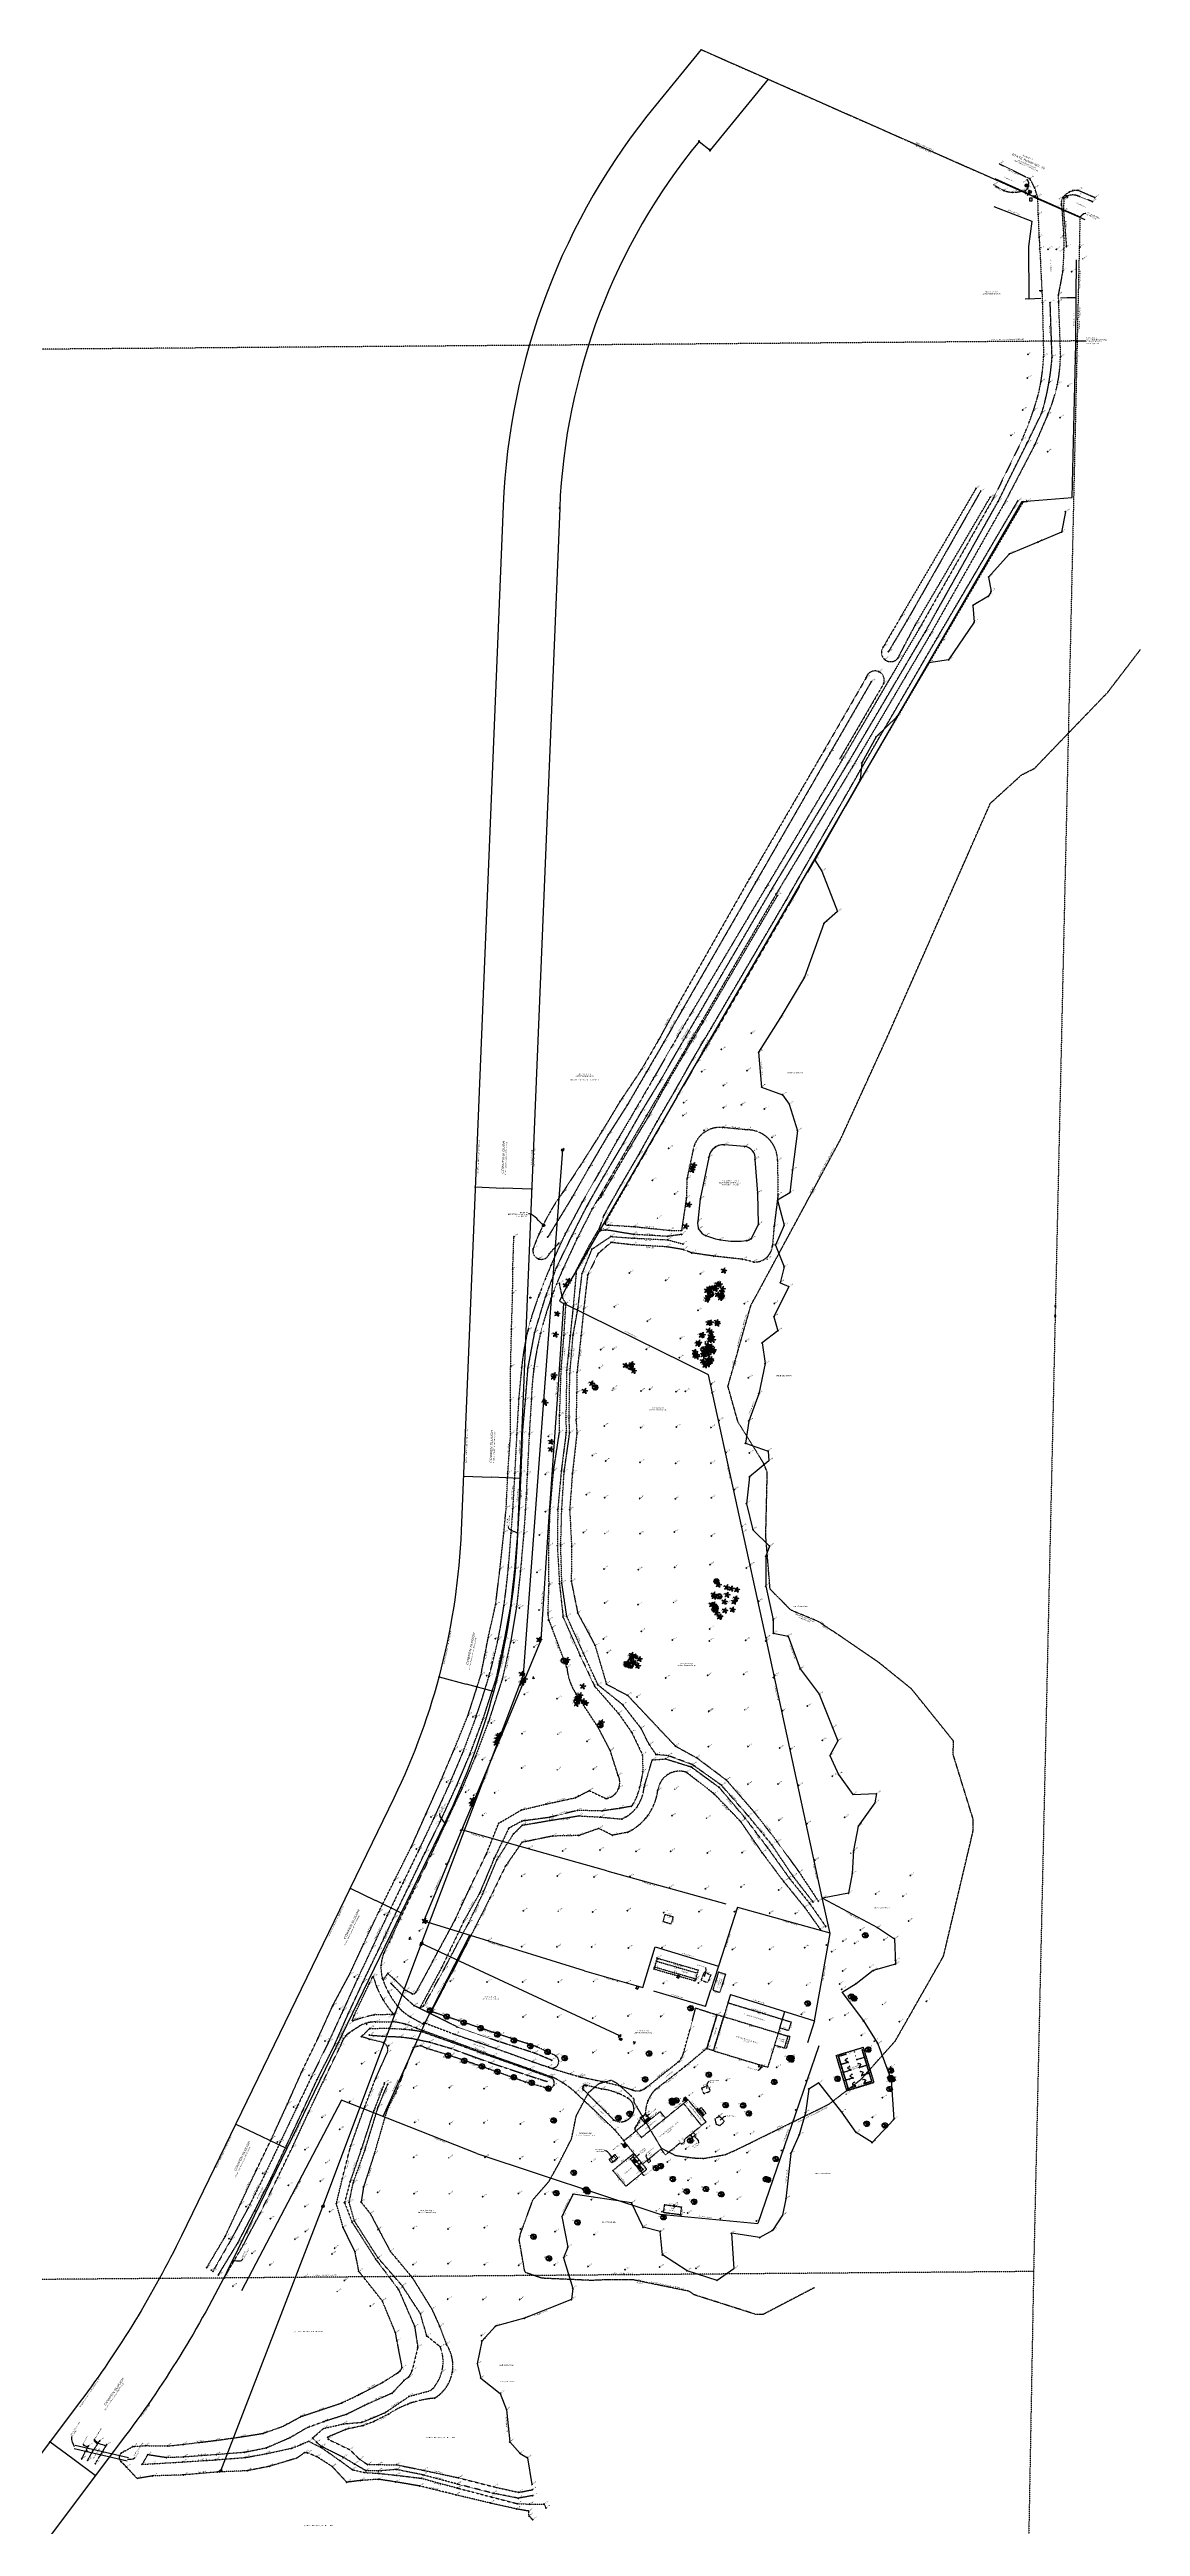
# Model space of a CAD drawing. Header units: inches. Extents: x -625442 to 34963, y -27993 to 66986.
# Drawn here: x -226281 to -207764, y 22010 to 64044 of the extents above; entities that cross this region are included whole.
import ezdxf
from ezdxf.enums import TextEntityAlignment as Align

# ---------------------------------------------------------------- set-up
doc = ezdxf.new("R2010")
doc.units = ezdxf.units.IN
doc.header["$LTSCALE"] = 0.5
doc.header["$MEASUREMENT"] = 0
doc.header["$PDMODE"] = 35
for name, pattern in [('CENTER2', [1.125, 0.75, -0.125, 0.125, -0.125]), ('CENTERX2', [4, 2.5, -0.5, 0.5, -0.5]), ('DASHED2', [0.375, 0.25, -0.125]), ('DIVIDE2', [0.625, 0.25, -0.125, 0, -0.125, 0, -0.125]), ('HIDDEN', [0.375, 0.25, -0.125]), ('HIDDEN2', [0.1875, 0.125, -0.0625]), ('PHANTOM', [20, 10, -2, 2, -2, 2, -2]), ('PHANTOM2', [1.25, 0.625, -0.125, 0.125, -0.125, 0.125, -0.125])]:
    doc.linetypes.add(name, pattern=pattern)
for name, color, linetype in [('BOUNDARY', 7, 'Continuous'), ('BUILDING', 253, 'DASHED2'), ('BUILDING OH', 80, 'HIDDEN2'), ('CL_ROAD', 227, 'CENTER2'), ('CL_SWALE', 227, 'CENTERX2'), ('EASEMENT', 7, 'Continuous'), ('EDGE OF CONCRETE', 253, 'DASHED2'), ('EDGE OF PAVEMENT', 253, 'DASHED2'), ('EDGE OF PAVERS', 24, 'Continuous'), ('EDGE OF ROCKS', 55, 'HIDDEN'), ('EDGE OF WATER', 131, 'Continuous'), ('FEMA FLOOD ZONE', 190, 'PHANTOM'), ('FENCE', 7, 'FEN_LINE'), ('GUY WIRE', 10, 'Continuous'), ('OVERHEAD WIRE', 251, 'OHE_POWER_LINE'), ('P-ABOVE', 201, 'HIDDEN2'), ('P-BELOW-MED', 145, 'Continuous'), ('P-WALL', 90, 'Continuous'), ('POWER POLE CONCRETE', 10, 'Continuous'), ('POWER POLE WOODMARK', 2, 'Continuous'), ('RIGHT OF WAY', 214, 'PHANTOM2'), ('SECTION LINE', 101, 'DIVIDE2'), ('SIGN POST METALMARK', 1, 'Continuous'), ('SPOT ELEVATION TEXT', 252, 'Continuous'), ('STORM MANHOLE', 51, 'Continuous'), ('STORM SEWER', 252, 'STORM'), ('SURVEY MONUMENTS', 1, 'Continuous'), ('TEXT', 7, 'Continuous'), ('TOE OF SLOPE', 36, 'DIVIDE2'), ('TOP OF BANK', 252, 'DASHED2'), ('TREE LINE', 73, 'Continuous'), ('Trees-Anno', 43, 'Continuous'), ('TreesMARK', 46, 'Continuous'), ('U Pedestal', 3, 'Continuous'), ('UGE PB', 253, 'Continuous'), ('UTILITY HANDHOLE', 7, 'Continuous'), ('WOOD DECK', 37, 'Continuous'), ('WOOD LIGHT POLE', 6, 'Continuous')]:
    doc.layers.add(name, color=color, linetype=linetype)
doc.styles.add('BLDG', font='IC-Romans.shx', dxfattribs={"width": 0.8})
doc.styles.add('BRG', font='swissc.ttf', dxfattribs={"width": 1.5, "oblique": 8})
doc.styles.add('ROMANS', font='ROMANS.SHX', dxfattribs={"height": 0.2})
doc.styles.get("Standard").update_dxf_attribs({"font": 'Arial.ttf'})
doc.styles.add('TXT', font='IC-Romans.shx')
doc.linetypes.add('FEN_LINE', pattern='A,0.5,-0.2,[" X ",Standard,S=0.1,R=0,X=-0.1,Y=-0.05],-0.25', length=0.95)
doc.linetypes.add('OHE_POWER_LINE', pattern='A,0.43,["OE",ROMANS,S=0.07,R=0,X=0,Y=-0.036398],0.009979,-0.121091', length=0.56107)
doc.linetypes.add('STORM', pattern='A,1.5,-0.25,["STM",Standard,S=0.1,R=0,X=-0.1,Y=-0.05],-0.25', length=2)
doc.dimstyles.new('20 SCALE', dxfattribs={"dimtxt": 1.6, "dimasz": 2, "dimexe": 0.18, "dimexo": 0.0625, "dimgap": 0.04, "dimtad": 0, "dimdec": 1, "dimzin": 0, "dimdsep": 46, "dimtxsty": 'BLDG', "dimcen": 0.09, "dimaunit": 1, "dimadec": 4, "dimazin": 0, "dimtfac": 1, "dimtdec": 1, "dimtofl": 0, "dimtmove": 2, "dimatfit": 3, "dimfxl": 1, "dimtolj": 1, "dimtzin": 0, "dimarcsym": 0})

# ---------------------------------------------------------------- blocks, each defined once
blk = doc.blocks.new('SPT10')
at = {"color": 0, "linetype": 'Continuous'}
for p, q in [((-0.4, -0.4), (0.4, 0.4)), ((0.4, -0.4), (-0.4, 0.4))]:
    blk.add_line(p, q, dxfattribs=at)
blk = doc.blocks.new('SPT13')
blk.add_hatch(color=0).paths.add_polyline_path([(-0.5, 0.5), (-0.5, -0.5), (0.5, -0.5), (0.5, 0.5)])
at = {"color": 0}
blk.add_lwpolyline([(-0.5, 0.5), (-0.5, -0.5), (0.5, -0.5), (0.5, 0.5)], close=True, dxfattribs=at)
blk = doc.blocks.new('SPT6')
at = {"color": 0, "linetype": 'Continuous'}
blk.add_lwpolyline([(-0.5, -0.5), (0.5, -0.5), (0.5, 0.5), (-0.5, 0.5)], close=True, dxfattribs=at)
blk = doc.blocks.new('SPT5')
at = {"color": 0, "linetype": 'ByBlock', "const_width": 0.5, "flags": 128}
blk.add_lwpolyline([(-0.25, 0, 1), (0.25, 0, 1)], format="xyb", close=True, dxfattribs=at)
blk = doc.blocks.new('SPT4')
at = {"color": 0, "linetype": 'Continuous'}
blk.add_circle((0, 0), 0.5, dxfattribs=at)
blk = doc.blocks.new('SPT116')
blk.add_line((-0.54, 0), (0.54, 0))
blk.add_ellipse((0, -0.15), major_axis=(0.106, 0.106), ratio=1, start_param=5.497787, end_param=11.780972)
blk = doc.blocks.new('SPT3')
at = {"color": 0, "linetype": 'ByBlock', "const_width": 0.25, "flags": 128}
blk.add_lwpolyline([(-0.125, 0, 1), (0.125, 0, 1)], format="xyb", close=True, dxfattribs=at)
blk = doc.blocks.new('TREE11')
at = {"linetype": 'Continuous'}
for p, q in [((-0.16, 0.18), (-0.18, 0.21)), ((-0.13, 0.18), (-0.18, 0.18)), ((-0.13, 0.24), (-0.13, 0.18)), ((-0.13, 0.18), (-0.1, 0.13)), ((-0.09, 0.24), (-0.05, 0.18)), ((-0.03, 0.25), (-0.06, 0.14)), ((0.01, -0.19), (-0.03, -0.23)), ((0.01, -0.12), (0.01, -0.24)), ((0.01, -0.17), (0.03, -0.23)), ((0.03, -0.23), (0.06, -0.26)), ((0.07, -0.06), (0.11, -0.1)), ((0.1, -0.09), (0.12, -0.16)), ((0.11, -0.1), (0.17, -0.11)), ((0.12, -0.16), (0.16, -0.17)), ((0.14, -0.11), (0.16, -0.13))]:
    blk.add_line(p, q, dxfattribs=at)
for points in [[(-0.04, 0.36), (-0.02, 0.34), (0.01, 0.35), (0.03, 0.36), (0.02, 0.39), (-0.03, 0.4), (-0.02, 0.43), (0.01, 0.45), (0.06, 0.47), (0.1, 0.45), (0.14, 0.45), (0.15, 0.41), (0.14, 0.39), (0.14, 0.38), (0.17, 0.37), (0.2, 0.38), (0.22, 0.39), (0.24, 0.41), (0.31, 0.4), (0.34, 0.38), (0.35, 0.35), (0.34, 0.33), (0.34, 0.28), (0.29, 0.28), (0.25, 0.28), (0.27, 0.25), (0.29, 0.24), (0.33, 0.24), (0.36, 0.27), (0.39, 0.28), (0.41, 0.25), (0.44, 0.22), (0.43, 0.2), (0.45, 0.15), (0.41, 0.15), (0.39, 0.09), (0.35, 0.08), (0.37, 0.06), (0.39, 0.03), (0.42, 0.03), (0.46, 0.04), (0.48, 0.02), (0.47, 0), (0.5, -0.03), (0.49, -0.07), (0.48, -0.08), (0.45, -0.14), (0.43, -0.09), (0.4, -0.1), (0.4, -0.12), (0.44, -0.2), (0.43, -0.23), (0.41, -0.24), (0.41, -0.27), (0.36, -0.27), (0.33, -0.25), (0.31, -0.23), (0.28, -0.24), (0.28, -0.27), (0.25, -0.28), (0.27, -0.3), (0.33, -0.31), (0.32, -0.36), (0.31, -0.42), (0.28, -0.42), (0.25, -0.44), (0.21, -0.42), (0.22, -0.36), (0.18, -0.36), (0.17, -0.38), (0.14, -0.4), (0.16, -0.42), (0.14, -0.46), (0.09, -0.46), (0.07, -0.44), (0, -0.47), (-0.03, -0.47), (-0.03, -0.42), (0, -0.41), (-0.01, -0.38), (-0.06, -0.39), (-0.06, -0.37), (-0.14, -0.37), (-0.15, -0.4), (-0.18, -0.41), (-0.18, -0.43), (-0.24, -0.45), (-0.26, -0.42), (-0.24, -0.4), (-0.25, -0.38), (-0.31, -0.38), (-0.3, -0.29), (-0.32, -0.26), (-0.35, -0.27), (-0.42, -0.27), (-0.42, -0.21), (-0.38, -0.2), (-0.37, -0.15), (-0.38, -0.14), (-0.45, -0.15), (-0.48, -0.13), (-0.47, -0.11), (-0.49, -0.05), (-0.46, -0.05), (-0.44, -0.03), (-0.43, -0.02), (-0.49, -0.02), (-0.52, 0.03), (-0.5, 0.05), (-0.45, 0.08), (-0.41, 0.07), (-0.38, 0.08), (-0.39, 0.12), (-0.44, 0.13), (-0.41, 0.27), (-0.29, 0.27), (-0.28, 0.28), (-0.34, 0.3), (-0.33, 0.36), (-0.34, 0.38), (-0.3, 0.38), (-0.24, 0.39), (-0.22, 0.36), (-0.18, 0.37), (-0.17, 0.4), (-0.16, 0.46), (-0.11, 0.45), (-0.06, 0.42), (-0.07, 0.39)], [(-0.12, 0.26), (-0.07, 0.24), (-0.02, 0.25), (0.03, 0.23), (0.05, 0.2), (0.02, 0.18), (-0.02, 0.13), (-0.09, 0.15), (-0.11, 0.12), (-0.12, 0.09), (-0.17, 0.06), (-0.19, 0.1), (-0.2, 0.17), (-0.18, 0.22), (-0.14, 0.24)], [(0.01, -0.11), (0.08, -0.04), (0.12, -0.05), (0.16, 0.01), (0.21, 0.05), (0.24, 0.03), (0.23, -0.02), (0.19, -0.03), (0.17, -0.07), (0.17, -0.15), (0.15, -0.2), (0.09, -0.23), (0.05, -0.26), (0, -0.24), (-0.05, -0.22), (-0.11, -0.21), (-0.13, -0.17), (-0.12, -0.12), (-0.03, -0.15)]]:
    blk.add_lwpolyline(points, close=True, dxfattribs=at)
blk.add_circle((0, 0), 0.0248, dxfattribs=at)
blk = doc.blocks.new('TR_PALM')
at = {"flags": 128}
blk.add_lwpolyline([(0, 0, -0.423359), (0.21, 0), (0.16, 0.01), (0.14, -0.02), (0.1, 0.01), (0.07, -0.02), (0.04, 0.01), (0, 0, -0.425081), (0.06, -0.21), (0.06, -0.15), (0.02, -0.14), (0.04, -0.09), (0, -0.08), (0.02, -0.03), (0, 0, -0.432562), (-0.18, -0.12), (-0.12, -0.11), (-0.13, -0.06), (-0.07, -0.07), (-0.07, -0.02), (-0.02, -0.03), (0, 0, -0.439984), (-0.17, 0.13), (-0.14, 0.08), (-0.1, 0.1), (-0.09, 0.05), (-0.05, 0.07), (-0.04, 0.01), (0, 0, -0.429715), (0.07, 0.2), (0.04, 0.16), (0.06, 0.13), (0.02, 0.1), (0.05, 0.06), (0, 0.04), (0, 0)], format="xyb", dxfattribs=at)
blk = doc.blocks.new('TREE9')
at = {"xscale": 2.399999904, "yscale": 2.399999904, "zscale": 2.399999904}
blk.add_blockref('TR_PALM', (0, 0), dxfattribs=at)
blk = doc.blocks.new('SPT96')
at = {"color": 0, "linetype": 'Continuous'}
for points in [[(-0.11, 0.17), (-0.15, 0.22), (-0.2, 0.24), (-0.28, 0.24), (-0.34, 0.22), (-0.37, 0.17), (-0.37, 0.12), (-0.35, 0.08), (-0.34, 0.05), (-0.3, 0.03), (-0.18, -0.02), (-0.15, -0.04), (-0.13, -0.07), (-0.11, -0.11), (-0.11, -0.19), (-0.15, -0.23), (-0.2, -0.26), (-0.28, -0.26), (-0.34, -0.23), (-0.37, -0.19), (-0.37, -0.19)], [(0.01, 0.24), (0.1, -0.26), (0.2, 0.24), (0.29, -0.26), (0.39, 0.24), (0.39, 0.24)]]:
    blk.add_lwpolyline(points, dxfattribs=at)
blk.add_circle((0, 0), 0.5, dxfattribs=at)
blk = doc.blocks.new('SPT83')
at = {"color": 0, "linetype": 'Continuous'}
for points in [[(-0.5, 0.5), (0.5, 0.5), (0.5, -0.5), (-0.5, -0.5)], [(-0.3, 0.05), (0.3, 0.05), (0.3, -0.05), (-0.3, -0.05)]]:
    blk.add_lwpolyline(points, close=True, dxfattribs=at)
blk = doc.blocks.new('SPT50')
at = {"color": 0, "linetype": 'Continuous'}
for p, q in [((-0.6, 0.15), (-0.15, 0.15)), ((-0.6, 0), (-0.15, 0)), ((0.15, 0.15), (0.6, 0.15)), ((0.15, 0), (0.6, 0)), ((-0.6, -0.15), (-0.15, -0.15)), ((0.15, -0.15), (0.6, -0.15))]:
    blk.add_line(p, q, dxfattribs=at)
blk.add_lwpolyline([(-0.75, 0.375), (-0.75, -0.375), (0.75, -0.375), (0.75, 0.375)], close=True, dxfattribs=at)
blk = doc.blocks.new('SPT26')
at = {"color": 0, "linetype": 'Continuous'}
for radius in [0.5, 0.25]:
    blk.add_circle((0, 0), radius, dxfattribs=at)
blk = doc.blocks.new('TREE20')
at = {"linetype": 'Continuous'}
blk.add_circle((0, 0), 0.025, dxfattribs=at)
for centre, radius, start, end in [((-0.44, 0.26), 0.313, 259.4714, 39.0801), ((-0.51, -0.33), 0.367, 337.8939, 87.5977), ((-0.37, 0.42), 0.291, 249.15, 15.2385), ((-0.71, -0.19), 0.484, 332.601, 56.7699), ((-0.6, 0.08), 0.405, 298.8418, 47.0514), ((-0.73, -0.4), 0.785, 352.8388, 64.2445), ((-0.09, 0.6), 0.286, 223.4542, 333.3468), ((0.16, 0.45), 0.309, 174.7456, 325.4041), ((0.48, 0.4), 0.488, 167.8751, 271.5951), ((0.64, -0.16), 0.56, 119.2147, 213.2782), ((0.32, 0.41), 0.231, 161.0646, 302.4976), ((0.55, 0.21), 0.392, 144.768, 256.9733), ((0.46, 0.22), 0.206, 129.6078, 282.385), ((0.61, -0.19), 0.367, 111.9311, 212.7732), ((-0.25, -0.37), 0.269, 331.4808, 140.2154), ((-0.03, -0.69), 0.599, 42.0502, 132.0367), ((-0.16, -0.49), 0.266, 359.4067, 143.4887), ((-0.05, -0.41), 0.288, 354.2474, 171.9189), ((0.34, -0.65), 0.615, 75.7541, 159.9439), ((0.44, -0.92), 0.708, 89.0809, 141.7598)]:
    blk.add_arc(centre, radius, start, end, dxfattribs=at)
blk = doc.blocks.new('SPT18')
at = {"color": 0, "linetype": 'Continuous'}
for p, q in [((-0.5, 0.625), (0.5, 0.625)), ((0, 0.375), (0, 0.625))]:
    blk.add_line(p, q, dxfattribs=at)
blk.add_circle((0, 0), 0.375, dxfattribs=at)
blk = doc.blocks.new('SPT28')
at = {"color": 0, "linetype": 'Continuous'}
blk.add_line((0.53, 0.53), (-0.53, -0.53), dxfattribs=at)
blk.add_circle((0, 0), 0.375, dxfattribs=at)
blk = doc.blocks.new('SPT51')
at = {"color": 0, "linetype": 'Continuous'}
blk.add_line((0, 0), (0, 0.375), dxfattribs=at)
blk.add_arc((0, 0.3125), 0.3125, 216.869898, 323.130102, dxfattribs=at)
blk = doc.blocks.new('*D742')
at = {"layer": 'DEFPOINTS', "color": 0, "transparency": 16777216}
for p in [(-219056, 44733), (-218097, 44703), (-218097, 44694)]:
    blk.add_point(p, dxfattribs=at)
at = {"layer": 'TEXT', "color": 0, "lineweight": -2, "transparency": 16777216}
for p, q in [((-219056, 44733), (-219056, 44742)), ((-219054, 44742), (-218579, 44723)), ((-218099, 44703), (-218573, 44722)), ((-218097, 44694), (-218097, 44703))]:
    blk.add_line(p, q, dxfattribs=at)
at = {"layer": 'TEXT', "color": 0, "transparency": 16777216}
for points in [[(-219054, 44742), (-219054, 44742), (-219056, 44742)], [(-218099, 44703), (-218099, 44703), (-218097, 44703)]]:
    blk.add_solid(points, dxfattribs=at)
at = {"layer": 'TEXT', "color": 0, "transparency": 16777216, "insert": (-218576, 44723), "char_height": 1.6, "attachment_point": 5, "rotation": 357.6496, "style": 'BLDG'}
blk.add_mtext("\\A1;960.0'", dxfattribs=at)
blk = doc.blocks.new('*D743')
at = {"layer": 'DEFPOINTS', "color": 0, "transparency": 16777216}
for p in [(-219258, 39825), (-218298, 39794), (-218298, 39785)]:
    blk.add_point(p, dxfattribs=at)
at = {"layer": 'TEXT', "color": 0, "lineweight": -2, "transparency": 16777216}
for p, q in [((-219258, 39825), (-219257, 39834)), ((-219255, 39834), (-218780, 39814)), ((-218300, 39794), (-218775, 39814)), ((-218298, 39786), (-218298, 39794))]:
    blk.add_line(p, q, dxfattribs=at)
at = {"layer": 'TEXT', "color": 0, "transparency": 16777216}
for points in [[(-219255, 39834), (-219255, 39833), (-219257, 39834)], [(-218300, 39795), (-218300, 39794), (-218298, 39794)]]:
    blk.add_solid(points, dxfattribs=at)
at = {"layer": 'TEXT', "color": 0, "transparency": 16777216, "insert": (-218778, 39814), "char_height": 1.6, "attachment_point": 5, "rotation": 357.6496, "style": 'BLDG'}
blk.add_mtext("\\A1;960.0'", dxfattribs=at)
blk = doc.blocks.new('*D744')
at = {"layer": 'DEFPOINTS', "color": 0, "transparency": 16777216}
for p in [(-219672, 36426), (-219672, 36424), (-218745, 36176)]:
    blk.add_point(p, dxfattribs=at)
at = {"layer": 'TEXT', "color": 0, "lineweight": -2, "transparency": 16777216}
for p, q in [((-219672, 36424), (-219672, 36427)), ((-219670, 36426), (-219211, 36303)), ((-218746, 36180), (-219205, 36302)), ((-218745, 36176), (-218744, 36179))]:
    blk.add_line(p, q, dxfattribs=at)
at = {"layer": 'TEXT', "color": 0, "transparency": 16777216}
for points in [[(-219670, 36426), (-219670, 36426), (-219672, 36426)], [(-218746, 36180), (-218746, 36179), (-218744, 36179)]]:
    blk.add_solid(points, dxfattribs=at)
at = {"layer": 'TEXT', "color": 0, "transparency": 16777216, "insert": (-219208, 36303), "char_height": 1.6, "attachment_point": 5, "rotation": 345.0768, "style": 'BLDG'}
blk.add_mtext("\\A1;960.0'", dxfattribs=at)
blk = doc.blocks.new('*D745')
at = {"layer": 'DEFPOINTS', "color": 0, "transparency": 16777216}
for p in [(-221188, 32821), (-221179, 32841), (-220324, 32402)]:
    blk.add_point(p, dxfattribs=at)
at = {"layer": 'TEXT', "color": 0, "lineweight": -2, "transparency": 16777216}
for p, q in [((-221188, 32821), (-221179, 32841)), ((-221177, 32840), (-220749, 32632)), ((-220317, 32422), (-220744, 32630)), ((-220324, 32402), (-220315, 32422))]:
    blk.add_line(p, q, dxfattribs=at)
at = {"layer": 'TEXT', "color": 0, "transparency": 16777216}
for points in [[(-221177, 32840), (-221177, 32840), (-221179, 32841)], [(-220317, 32423), (-220317, 32422), (-220315, 32422)]]:
    blk.add_solid(points, dxfattribs=at)
at = {"layer": 'TEXT', "color": 0, "transparency": 16777216, "insert": (-220747, 32631), "char_height": 1.6, "attachment_point": 5, "rotation": 334.108, "style": 'BLDG'}
blk.add_mtext("\\A1;960.0'", dxfattribs=at)
blk = doc.blocks.new('*D740')
at = {"layer": 'DEFPOINTS', "color": 0, "transparency": 16777216}
for p in [(-223100, 28883), (-222257, 28421), (-222236, 28464)]:
    blk.add_point(p, dxfattribs=at)
at = {"layer": 'TEXT', "color": 0, "lineweight": -2, "transparency": 16777216}
for p, q in [((-223100, 28883), (-223121, 28840)), ((-223119, 28839), (-222691, 28631)), ((-222259, 28421), (-222686, 28629)), ((-222236, 28464), (-222257, 28420))]:
    blk.add_line(p, q, dxfattribs=at)
at = {"layer": 'TEXT', "color": 0, "transparency": 16777216}
for points in [[(-223119, 28839), (-223119, 28839), (-223121, 28840)], [(-222259, 28422), (-222259, 28421), (-222257, 28421)]]:
    blk.add_solid(points, dxfattribs=at)
at = {"layer": 'TEXT', "color": 0, "transparency": 16777216, "insert": (-222689, 28630), "char_height": 1.6, "attachment_point": 5, "rotation": 334.108, "style": 'BLDG'}
blk.add_mtext("\\A1;960.0'", dxfattribs=at)
blk = doc.blocks.new('*D741')
at = {"layer": 'DEFPOINTS', "color": 0, "transparency": 16777216}
for p in [(-226281, 23433), (-225513, 22857), (-225502, 22872)]:
    blk.add_point(p, dxfattribs=at)
at = {"layer": 'TEXT', "color": 0, "lineweight": -2, "transparency": 16777216}
for p, q in [((-226281, 23434), (-226270, 23449)), ((-226268, 23447), (-225888, 23162)), ((-225504, 22873), (-225884, 23159)), ((-225513, 22857), (-225502, 22872))]:
    blk.add_line(p, q, dxfattribs=at)
at = {"layer": 'TEXT', "color": 0, "transparency": 16777216}
for points in [[(-226268, 23448), (-226268, 23447), (-226270, 23449)], [(-225503, 22874), (-225504, 22873), (-225502, 22872)]]:
    blk.add_solid(points, dxfattribs=at)
at = {"layer": 'TEXT', "color": 0, "transparency": 16777216, "insert": (-225886, 23160), "char_height": 1.6, "attachment_point": 5, "rotation": 323.0996, "style": 'BLDG'}
blk.add_mtext("\\A1;960.0'", dxfattribs=at)
blk = doc.blocks.new('SPT12')
at = {"linetype": 'ByBlock'}
h = blk.add_hatch(color=0, dxfattribs=at)
h.paths.add_polyline_path([(0, 0.375), (0, 0), (0.375, 0, 0.4142136)])
h.paths.add_polyline_path([(0, 0), (-0.375, 0, 0.4142136), (0, -0.375)])
at = {"color": 0, "linetype": 'Continuous'}
for p, q in [((0.5, 0), (-0.5, 0)), ((0, -0.5), (0, 0.5))]:
    blk.add_line(p, q, dxfattribs=at)
blk.add_circle((0, 0), 0.375, dxfattribs=at)

msp = doc.modelspace()

# ---------------------------------------------------------------- linework, layer by layer
at = {"layer": 'BOUNDARY'}
msp.add_lwpolyline([(-215220.80268, 64043.88481), (-215998.24827, 63093.9977, 0.1626301766), (-218581.27069, 56302.95768), (-219295.33756, 38905.7259, -0.1030827088), (-220436.51138, 34369.63044), (-224041.13928, 26943.56825, -0.0480698895), (-225759.29655, 24128.35616), (-232751.13138, 14816.23434, -0.0821429728), (-235452.61013, 12233.93995), (-236282.58151, 11667.43194, -0.0683606838), (-239075.16348, 10275.42918), (-244667.80823, 8385.33493, -0.0559828453), (-246544.08142, 7977.44989), (-246582.75851, 7973.48282, 0.1646773725), (-250598.35836, 6138.4667), (-251667.98157, 5131.84879, 0.0898707178), (-254097.89113, 1844.09453)], format="xyb", dxfattribs=at)
at = {"layer": 'BUILDING'}
for points in [[(-215834.14096, 32398.08465), (-215870.00045, 32279.1342)], [(-215834.14096, 32398.08465), (-215695.90161, 32356.03041)], [(-215882.80053, 32236.67473), (-215883.49325, 32234.37687)], [(-215870.00045, 32279.1342), (-215731.76066, 32237.07983)], [(-215695.79621, 32356.37844), (-215731.76066, 32237.07983)], [(-215982.77654, 31602.8686), (-216011.09897, 31504.8559)], [(-215982.77654, 31602.8686), (-215286.56806, 31401.68742)], [(-216011.09897, 31504.8559), (-215314.89048, 31303.67472)], [(-215286.56806, 31401.68742), (-215314.89048, 31303.67472)], [(-215169.01362, 31417.01097), (-215222.46436, 31283.29853)], [(-215222.46436, 31283.29853), (-215110.5314, 31238.55401)], [(-215169.01362, 31417.01097), (-215057.08066, 31372.26645)], [(-215057.08066, 31372.26645), (-215110.5314, 31238.55401)], [(-214926.17404, 31421.19862), (-215022.95897, 31111.35795)], [(-215022.95897, 31111.35795), (-214903.71882, 31074.11091)], [(-214926.17404, 31421.19862), (-214806.93389, 31383.95157)], [(-214806.93389, 31383.95157), (-214903.71882, 31074.11091)], [(-214837.39625, 30662.36585), (-215013.0978, 30083.52463)], [(-214837.39625, 30662.36585), (-213914.18984, 30382.13564)], [(-213914.18984, 30382.13564), (-214089.8914, 29803.29441)], [(-215013.0978, 30083.52463), (-214089.8914, 29803.29441)], [(-215216.03652, 29450.64368), (-215106.5044, 29494.31407)], [(-215216.03652, 29450.64368), (-215177.17685, 29353.17761)], [(-215106.5044, 29494.31407), (-215067.64474, 29396.848)], [(-216233.98667, 28609.7833), (-215519.76867, 29188.16417)], [(-215519.76867, 29188.16417), (-215215.37016, 28812.27535)], [(-215177.17685, 29353.17761), (-215067.64474, 29396.848)], [(-216536.59098, 28552.1861), (-216325.1325, 28722.33541)], [(-216325.1325, 28722.33541), (-216233.98667, 28609.7833)], [(-215517.23392, 28567.82306), (-215215.37016, 28812.27535)], [(-216684.58773, 28321.53737), (-216785.68362, 28237.14831)], [(-216785.68362, 28237.14831), (-216736.46843, 28178.18981)], [(-216635.37254, 28262.57887), (-216736.46843, 28178.18981)], [(-216684.58773, 28321.53737), (-216635.37254, 28262.57887)], [(-216536.59098, 28552.1861), (-216216.09883, 28158.24816)], [(-215825.28922, 28318.3568), (-215901.67071, 28412.67706), (-216216.09883, 28158.24816)], [(-216114.20986, 28183.40798), (-216142.22292, 28218.02705)], [(-216114.20986, 28183.40798), (-216076.84314, 28213.64437)], [(-216076.84314, 28213.64437), (-216104.8562, 28248.26345)], [(-215825.28922, 28318.3568), (-215573.23933, 28522.46932)], [(-215573.23933, 28522.46932), (-215553.25927, 28497.79679)], [(-215553.25927, 28497.79679), (-215497.25385, 28543.15053)], [(-215517.23392, 28567.82306), (-215497.25385, 28543.15053)], [(-215845.53088, 27471.26097), (-215862.80144, 27341.45778)], [(-215862.80144, 27341.45778), (-215573.74554, 27302.99834)], [(-215845.53088, 27471.26097), (-215556.47498, 27432.80153)], [(-215556.47498, 27432.80153), (-215573.74554, 27302.99834)]]:
    msp.add_lwpolyline(points, dxfattribs=at)
at = {"layer": 'BUILDING OH'}
for points in [[(-214765.94451, 30897.76052), (-214837.39625, 30662.36585)], [(-214765.94451, 30897.76052), (-213693.46344, 30572.21945)], [(-213886.30624, 30473.99697), (-213914.18984, 30382.13564)], [(-213914.18984, 30382.13564), (-213749.98771, 30332.2937)], [(-213886.30624, 30473.99697), (-213737.03157, 30428.68612)], [(-213749.98771, 30332.2937), (-213810.98309, 30131.34703)], [(-213693.46344, 30572.21945), (-213737.03157, 30428.68612)], [(-213975.18523, 30181.18897), (-213810.98309, 30131.34703)], [(-212934.45234, 30000.88664), (-212465.69593, 30143.1234)], [(-212934.45234, 30000.88664), (-212753.1118, 29403.58621), (-212284.99687, 29547.24549), (-212465.69593, 30143.1234)], [(-215917.37566, 29047.97642), (-216325.1325, 28722.33541)], [(-215917.37566, 29047.97642), (-215828.46225, 28938.18102)], [(-215443.15934, 29250.20317), (-215519.76867, 29188.16417)], [(-215443.15934, 29250.20317), (-215138.76083, 28874.31435)], [(-215138.76083, 28874.31435), (-215215.37016, 28812.27535)], [(-216216.09883, 28158.24816), (-216143.63736, 28070.99528), (-216496.61077, 27782.15404), (-216718.93436, 28051.88398), (-216364.29431, 28340.40495)]]:
    msp.add_lwpolyline(points, dxfattribs=at)
at = {"layer": 'CL_ROAD'}
msp.add_lwpolyline([(-223415.81911, 26278.85106), (-223083.91425, 26823.08728), (-222806.24996, 27353.88551), (-222518.94764, 27921.17188), (-222258.80252, 28472.3442), (-221988.51302, 29053.4341), (-221739.13905, 29591.55351), (-221443.23432, 30180.54676), (-221206.61389, 30715.9731), (-220956.09777, 31255.70594), (-220702.23985, 31783.04412), (-220442.86979, 32332.66988), (-220184.36452, 32867.21318), (-219907.13214, 33444.93484), (-219647.64983, 33975.56318), (-219370.29159, 34580.98633), (-219150.83267, 35099.35513), (-218926.27925, 35700.16904), (-218695.84047, 36408.25936), (-218559.69212, 37045.92477), (-218453.80653, 37619.86519), (-218383.53187, 38244.59365), (-218333.32313, 38851.31957), (-218304.36464, 39276.83855), (-218275.81935, 39879.6829), (-218253.57625, 40545.44465), (-218201.82979, 41131.75021), (-218159.04233, 41669.09914), (-218045.20839, 42272.9492), (-217860.33237, 42880.48294), (-217673.76013, 43378.02317), (-217413.99095, 43910.06809), (-217157.20652, 44420.2183), (-216872.01844, 44922.55196), (-216553.58045, 45457.47802), (-216239.18243, 46008.81911), (-215926.08557, 46522.71261), (-215621.94092, 47050.88259), (-215305.62095, 47595.29319), (-214036.78983, 49768.75315), (-212732.28259, 51928.03291), (-211421.77493, 54152.58565), (-210181.1161, 56372.43864), (-209686.59116, 57366.24845), (-209437.83181, 57877.70591, 0.0535654961), (-209264.39575, 58821.76271), (-209296.66238, 59749.14815)], format="xyb", dxfattribs=at)
at = {"layer": 'CL_SWALE'}
for points in [[(-216944.99021, 44042.75396), (-216870.10353, 44260.33546), (-216583.66395, 44769.74857), (-216276.25429, 45294.66559), (-215969.0904, 45850.66264), (-215669.23769, 46365.33305), (-215371.2199, 46894.49211), (-215051.19652, 47434.8439), (-213779.70199, 49604.95982), (-212521.84612, 51807.34946), (-211221.52635, 54044.49096), (-209916.78928, 56262.06185), (-209843.89483, 56385.30537)], [(-210478.25254, 56548.98089), (-211726.06572, 54354.85935), (-212043.68651, 53823.65079)], [(-212333.37811, 53316.73063), (-213034.61167, 52105.10785), (-214292.7866, 49916.69606), (-215543.71816, 47743.21827), (-215857.24113, 47192.41178), (-216149.60911, 46690.10094), (-216477.92708, 46127.0038), (-216796.87336, 45628.18723), (-217125.68369, 45069.14953), (-217409.56128, 44567.28695), (-217822.62526, 43893.19558)], [(-217757.71611, 29919.90593), (-218050.52164, 30043.15983), (-218665.97629, 30240.87365), (-219362.07126, 30487.2471), (-220095.96041, 30848.63522), (-220294.58022, 31029.1237), (-220487.02393, 31226.74397)], [(-220849.64089, 30349.02273), (-220621.10657, 30329.4764), (-220335.73026, 30318.78677), (-220134.57433, 30293.55131), (-219831.16428, 30230.48266), (-219462.34425, 30121.26478), (-218788.77587, 29876.52044), (-218164.97019, 29666.85467), (-217833.99594, 29560.83747)]]:
    msp.add_lwpolyline(points, dxfattribs=at)
at = {"layer": 'EASEMENT'}
for p in [(-214081.7205, 63540.9859), (-215255.35094, 62485.96518)]:
    msp.add_line(p, (-215069.6266, 62333.95705), dxfattribs=at)
msp.add_lwpolyline([(-215255.35094, 62485.96518, 0.1626301766), (-217622.07832, 56263.58777), (-218336.14519, 38866.35599, -0.1030827088), (-219572.87769, 33950.42063), (-223177.50559, 26524.35845, -0.0480698895), (-224991.60308, 23551.94768), (-231983.43791, 14239.82586, -0.0821429728), (-234911.40353, 11441.03679), (-235741.37491, 10874.52878, -0.0683606838), (-238767.79985, 9365.96362), (-244360.4446, 7475.86938, -0.0559828453), (-246446.12912, 7022.46018), (-246484.80621, 7018.49311, 0.1646773725), (-249940.43815, 5439.36656), (-251010.06136, 4432.74865, 0.0898707178), (-253236.49712, 1420.3017)], format="xyb", dxfattribs=at)
at = {"layer": 'EDGE OF CONCRETE'}
for points in [[(-215967.78567, 31654.74609), (-215982.77654, 31602.8686)], [(-215967.78567, 31654.74609), (-215271.57719, 31453.5649)], [(-216011.09897, 31504.8559), (-216021.23906, 31470.10584), (-215325.18628, 31270.5066), (-215314.89048, 31303.67472)], [(-215271.57719, 31453.5649), (-215286.56806, 31401.68742)], [(-215123.91722, 30121.99556), (-215011.75461, 30087.94971), (-214839.22803, 30656.33112), (-214951.94648, 30690.5457), (-215123.91722, 30121.99556)], [(-213715.53971, 30321.83735), (-213776.53509, 30120.89068)], [(-213715.53971, 30321.83735), (-213749.98771, 30332.2937)], [(-214233.01218, 29846.73732), (-214242.98033, 29815.24461), (-214192.61137, 29800.83069), (-214183.17866, 29831.61084)], [(-213776.53509, 30120.89068), (-213810.98309, 30131.34703)], [(-215217.99327, 29118.97735), (-215255.2958, 29088.76938)], [(-215217.99327, 29118.97735), (-215138.69736, 29021.0582)], [(-215138.69736, 29021.0582), (-215175.9999, 28990.85023)], [(-215400.08999, 28650.85869), (-215348.02533, 28692.15014)], [(-215400.08999, 28650.85869), (-215370.76592, 28613.88379)], [(-215370.76592, 28613.88379), (-215318.70127, 28655.17523)], [(-215348.02533, 28692.15014), (-215318.70127, 28655.17523)], [(-216703.95061, 28296.86213), (-216759.2353, 28251.97765)], [(-216759.2353, 28251.97765), (-216716.23799, 28199.01742)], [(-216716.23799, 28199.01742), (-216660.9533, 28243.9019)], [(-216703.95061, 28296.86213), (-216660.9533, 28243.9019)], [(-216377.63872, 28282.12889), (-216422.49883, 28246.37847), (-216250.25588, 28032.62437), (-216206.70034, 28068.70159), (-216377.63872, 28282.12889)], [(-216348.10366, 28320.50397), (-216382.1201, 28295.1362), (-216310.49125, 28207.28072), (-216277.69616, 28233.96149)], [(-216231.53547, 28177.22235), (-216269.21324, 28146.75287)]]:
    msp.add_lwpolyline(points, dxfattribs=at)
at = {"layer": 'EDGE OF PAVEMENT'}
for points in [[(-210157.36402, 62104.29158), (-209645.18101, 61852.72745, -0.0891258707), (-209512.6621, 61544.35705), (-209502.36867, 61244.13825), (-209485.75174, 60860.35762), (-209472.28218, 60659.82314), (-209429.01483, 59754.60067), (-209409.02237, 58838.0129, -0.0746595633), (-209578.73269, 57922.31882, -0.019164248), (-209773.70792, 57420.55434), (-210260.81438, 56430.53604), (-211516.4584, 54220.98724), (-212828.68631, 51989.75226), (-214126.03137, 49815.05544), (-215404.29911, 47667.05527), (-215728.07342, 47109.8747), (-216024.20693, 46595.50857), (-216333.98377, 46062.46539), (-216643.12442, 45537.00442), (-216959.83065, 44972.50398), (-217243.67133, 44478.09927), (-217522.69639, 43953.73989, 0.0244675236), (-217971.5011, 42908.22346, 0.0696473211), (-218267.30235, 41681.14227, 0.0018482542), (-218318.04177, 41141.68924), (-218351.95495, 40545.1337), (-218385.86374, 39879.72089), (-218420.53965, 39282.29883), (-218449.84846, 38858.60696, -0.020264375), (-218567.42077, 37640.92735, -0.0347797145), (-218822.87531, 36437.17716, -0.0154318935), (-219047.19097, 35735.71479), (-219266.52038, 35149.5342), (-219490.39874, 34622.40955), (-219757.16687, 34033.08692), (-220015.72036, 33484.0535), (-220287.13178, 32921.48979), (-220550.24963, 32375.32108), (-220808.97373, 31823.51402), (-221056.61551, 31298.52369), (-221299.30332, 30766.06373), (-221545.93704, 30231.1613), (-221833.59532, 29642.48408), (-222091.71524, 29107.0741), (-222367.26167, 28526.12593), (-222627.15995, 27983.58295), (-222909.837, 27417.01012), (-223200.4082, 26877.48219), (-223507.29575, 26340.46451)], [(-208543.45543, 61530.81776), (-208822.5464, 61653.13077, 0.2465070504), (-209079.91847, 61536.34511, 0.2274912157), (-209104.37405, 61423.85594), (-209068.2375, 60889.31659), (-209065.256, 60659.25788), (-209083.78198, 60285.49647), (-209159.74489, 59878.27144), (-209156.93721, 59758.56017), (-209123.38707, 58825.93882, -0.1016018283), (-209340.64952, 57843.50438), (-209563.97979, 57326.04298), (-210083.53453, 56328.90016), (-211336.18783, 54110.05988), (-212646.8982, 51879.35169), (-213949.1308, 49711.13197), (-215211.73491, 47549.47203), (-215539.347, 46988.94751), (-215841.96208, 46472.3327), (-216147.71419, 45951.06432), (-216465.27932, 45412.48266), (-216781.02202, 44868.77143), (-217069.99376, 44369.07286), (-217324.57094, 43870.75507), (-217569.20465, 43342.64368, 0.0456846101), (-217948.50551, 42251.3298, 0.0533268061), (-218101.80605, 41141.1948), (-218139.00262, 40544.77147), (-218172.80801, 39864.23708), (-218204.18749, 39262.33797), (-218233.66771, 38849.20377), (-218287.93025, 38225.18856), (-218354.76576, 37614.2281), (-218455.73223, 37019.90161), (-218597.1404, 36390.54701), (-218832.59079, 35661.54562), (-219055.75037, 35067.33131), (-219277.16178, 34542.38993), (-219557.07578, 33943.53682), (-219818.46022, 33383.50123), (-220088.24324, 32830.54393), (-220359.20099, 32271.30445), (-220609.90175, 31733.02024, 0.1638184619), (-220629.94346, 31307.23854, 0.0918330444), (-220374.34373, 30843.2301, 0.0874549709), (-220161.5942, 30660.48368), (-219935.17794, 30535.76931), (-219925.64002, 30557.25942), (-219920.39602, 30558.36133), (-219395.53794, 30359.57343), (-218702.02267, 30121.33596), (-218086.39534, 29898.85273), (-217721.79522, 29772.19309), (-217441.19241, 29687.20348), (-217293.59024, 29646.24827), (-217272.63908, 29639.2971), (-216889.33805, 29559.22625), (-216591.20127, 29486.32771), (-216394.29407, 29420.9772, 0.2981390383), (-216156.64561, 29455.27685), (-215614.23411, 29888.27773, 0.1475932194), (-215517.57082, 30053.42727), (-215407.94638, 30448.62321), (-215313.85468, 30808.85713), (-214956.42861, 30693.38532), (-215131.14627, 30118.38551), (-215493.48622, 29815.0564), (-215999.08107, 29421.4091, 0.2046570886), (-216164.67004, 29013.40415)], [(-221138.64303, 30599.9036), (-221111.91684, 30678.84097), (-220857.57653, 31212.65736), (-220797.023, 31335.03532), (-220783.09287, 31334.06745, 0.0716656975), (-220620.90001, 30948.9858, 0.0460244345), (-220444.79816, 30709.33057), (-220442.34098, 30699.32737), (-220462.54408, 30698.12392), (-220771.82076, 30689.34876, 0.0354238388), (-221131.90356, 30589.81678), (-221138.64303, 30599.9036)], [(-223316.04759, 26227.6778), (-222999.57587, 26772.30209), (-222711.88929, 27310.64956), (-222428.58954, 27885.51599), (-222162.74071, 28435.54641), (-221892.31426, 29018.27621), (-221640.48566, 29552.46572), (-221347.17646, 30154.8772), (-221286.64485, 30288.69018, -0.0921253929), (-221211.14042, 30374.888), (-221142.48043, 30424.88677), (-221031.04359, 30494.25608, -0.149683944), (-220743.69283, 30570.58593), (-220450.49015, 30574.35917, -0.0738589432), (-220051.21507, 30465.18934), (-219430.7017, 30242.82683), (-218748.36685, 29992.61674), (-218121.80602, 29772.34192), (-217764.08735, 29641.93724, -0.083848998), (-217351.41667, 29371.85008), (-217077.02508, 29113.85756), (-216688.73185, 28741.85482), (-216532.46994, 28555.50208)], [(-217217.94165, 29422.28481), (-216991.7499, 29194.52658), (-216698.70975, 28904.97295, 0.3474549681), (-216419.41484, 28951.81749, 0.4851792091), (-216468.71221, 29278.96333, 0.105935657), (-216912.39496, 29433.40425), (-217178.33841, 29497.12253, 0.3757333026), (-217217.64094, 29483.13927), (-217226.84545, 29459.88548, 0.3586042174), (-217217.94165, 29422.28481)], [(-216332.66516, 28716.27429), (-216344.39244, 28769.56979), (-216317.18291, 28815.77768, 0.0563541477), (-216241.56564, 28950.63577), (-216164.67004, 29013.40415)]]:
    msp.add_lwpolyline(points, format="xyb", dxfattribs=at)
for points in [[(-225634.43711, 23132.15583), (-225545.87381, 23289.20545), (-225430.48813, 23460.82805)], [(-225501.41929, 23076.44017), (-225418.91665, 23218.2223), (-225309.34589, 23395.64573)]]:
    msp.add_lwpolyline(points, dxfattribs=at)
at = {"layer": 'EDGE OF PAVERS'}
for points in [[(-216246.39632, 28939.43894), (-216163.19322, 29008.30535)], [(-216163.19322, 29008.30535), (-216086.16114, 28913.18169)], [(-216246.39632, 28939.43894), (-216170.55387, 28845.78433)]]:
    msp.add_lwpolyline(points, dxfattribs=at)
at = {"layer": 'EDGE OF ROCKS'}
msp.add_lwpolyline([(-214903.16281, 28965.08992), (-214988.38576, 28931.57131), (-214969.88114, 28839.87772), (-214904.02251, 28813.04804), (-214822.83475, 28883.12164), (-214903.16281, 28965.08992)], dxfattribs=at)
at = {"layer": 'EDGE OF WATER'}
msp.add_lwpolyline([(-214827.05325, 45455.7612, 0.3978401392), (-215091.59524, 45243.05451), (-215236.43966, 44537.43432), (-215276.28896, 44161.35314, 0.3524490293), (-215145.99863, 43915.65755, 0.1217381885), (-214454.44467, 43830.80328, 0.1318925177), (-214367.29453, 43865.86148), (-214245.81492, 44108.75289), (-214258.10031, 44637.62501), (-214303.8074, 45209.94022, 0.4239915361), (-214483.92111, 45427.20016)], format="xyb", dxfattribs=at)
msp.add_lwpolyline([(-214483.92111, 45427.20016), (-214827.05325, 45455.7612)], dxfattribs=at)
at = {"layer": 'FEMA FLOOD ZONE'}
msp.add_lwpolyline([(-213295.82795, 26063.00697), (-214169.01102, 25607.43556), (-214291.91084, 25607.43556), (-215339.22983, 25941.34861), (-215422.05352, 26000.11728), (-216375.86194, 26195.12226), (-216894.17814, 26192.45113), (-217078.52757, 26184.4371), (-217921.16672, 26221.89161), (-218196.35501, 26315.38708), (-218217.72907, 26352.78544), (-218308.56793, 26873.68944), (-218287.19415, 26977.87028), (-218076.1272, 27552.20048), (-217803.61034, 27864.74301), (-217632.45643, 28173.32053), (-217418.71776, 28592.71524), (-217341.23751, 28974.71159), (-217132.84229, 29372.73578), (-216953.8363, 29527.67127), (-216748.11308, 29583.76859), (-216659.94566, 29538.35642), (-216435.52039, 29340.6801), (-216366.05531, 29268.55494), (-216360.71187, 29207.11493), (-215901.17385, 28432.43707), (-215658.04623, 28306.8857), (-215361.48387, 28264.14487), (-215177.13444, 28256.13106), (-214808.43528, 28320.2422), (-214621.41384, 28403.05273), (-213051.84379, 29175.61297), (-212512.1541, 29592.33613), (-211926.43524, 30247.61468), (-211106.21353, 31690.11821), (-210606.8183, 33801.41301), (-210602.54048, 34006.71055), (-210944.75809, 35114.46209), (-210936.20274, 35336.86771), (-211650.92597, 36223.53279), (-212207.02973, 36672.62127), (-212857.24325, 37117.43274), (-213238.52313, 37370.41994), (-213696.23903, 37558.60941), (-214051.28982, 37917.88007), (-214124.01105, 38820.33405), (-214098.39791, 39899.1789), (-214162.56378, 40057.42924), (-214594.89268, 40751.32247), (-214766.00148, 41358.66129), (-214376.59712, 42732.51266), (-214256.82102, 42950.64126), (-212853.43188, 45552.35941), (-212040.08279, 47333.66524), (-210310.47485, 51254.04194), (-209783.5203, 51733.0147), (-209564.01338, 51844.07404), (-208318.48432, 53137.29999), (-207764.15582, 53862.60131)], dxfattribs=at)
at = {"layer": 'FENCE'}
for points in [[(-210251.37356, 61379.41), (-209607.67184, 61130.62267), (-209662.7054, 60699.67314)], [(-209662.7054, 60699.67314), (-209659.91042, 59815.84579)], [(-209008.9326, 59834.75946), (-208857.0107, 59836.58044), (-208848.24861, 60473.33308)], [(-209659.91042, 59815.84579), (-209719.91137, 59808.6409)], [(-209659.91042, 59815.84579), (-209452.49978, 59822.29544)], [(-209121.22645, 59831.49519), (-209008.9326, 59834.75946)], [(-208921.88676, 56440.91987), (-208863.21905, 59053.36409), (-208857.0107, 59836.58044)], [(-215628.58849, 46274.53893), (-209771.78308, 56372.52376)], [(-209771.78308, 56372.52376), (-208921.88676, 56440.91987)], [(-215628.58849, 46274.53893), (-217346.9072, 43305.86017), (-217519.28252, 43025.26136), (-217627.00306, 42804.72653), (-217554.34276, 42763.95999)], [(-219926.16426, 32283.13143), (-219280.89032, 33831.85857), (-218562.07734, 35537.54031), (-217937.55289, 37055.09066), (-217806.37529, 39056.54679), (-217655.26042, 41219.26017), (-217554.34276, 42763.95999)], [(-215098.9217, 41554.5855), (-217554.34276, 42763.95999)], [(-213167.98824, 32679.97527), (-214112.26424, 37048.47446), (-215098.9217, 41554.5855)], [(-216824.1653, 33137.0938), (-218733.06011, 33675.15848), (-219280.89032, 33831.85857)], [(-216824.1653, 33137.0938), (-214804.55874, 32573.37983)], [(-214605.50601, 32520.83878), (-214925.05576, 31518.32172)], [(-214605.50601, 32520.83878), (-213034.23934, 32082.89605)], [(-213298.58188, 30591.55128), (-213032.49767, 32075.12091), (-213167.98824, 32679.97527)], [(-220616.49903, 28966.48006), (-219971.99849, 30404.92624), (-219905.24188, 30561.33749), (-219149.78471, 32045.63649)], [(-217199.83786, 31441.40899), (-219064.13212, 32017.31391), (-219926.16426, 32283.13143)], [(-216213.42122, 31156.47529), (-216003.15708, 31847.59303), (-214925.05576, 31518.32172), (-215057.50358, 31118.99675)], [(-217199.83786, 31441.40899), (-216213.42122, 31156.47529)], [(-215145.78008, 30832.3947), (-215057.50358, 31118.99675)], [(-215145.78008, 30832.3947), (-216022.95336, 31095.36054)], [(-214724.11911, 31035.55252), (-214765.94451, 30897.76052)], [(-214724.11911, 31035.55252), (-213298.58188, 30591.55128)], [(-213886.30624, 30473.99697), (-213802.941, 30748.64018)], [(-213298.58188, 30591.55128), (-213416.05997, 30218.42996)], [(-213225.32605, 30165.28872), (-213620.36139, 29012.98269), (-214257.37465, 27150.97457)], [(-221324.2805, 29245.15852), (-223020.63574, 26009.28875)], [(-219029.36244, 28341.56854), (-221324.2805, 29245.15852)], [(-219029.36244, 28341.56854), (-215924.19748, 27311.96752)], [(-215924.19748, 27311.96752), (-214257.37465, 27150.97457)]]:
    msp.add_lwpolyline(points, dxfattribs=at)
at = {"layer": 'OVERHEAD WIRE'}
for points in [[(-210236.81107, 61855.25211), (-209660.94805, 61595.34148)], [(-209597.71424, 61549.76024), (-208709.81242, 61159.17721)], [(-216603.2799, 30334.37478), (-219965.50712, 31904.49087), (-218238.50498, 36464.53545), (-217892.33383, 41118.22265), (-217570.38244, 45371.53407)], [(-221639.83972, 27442.09527), (-219965.50712, 31904.49087)], [(-223373.64107, 22953.34133), (-221639.83972, 27442.09527)]]:
    msp.add_lwpolyline(points, dxfattribs=at)
at = {"layer": 'P-ABOVE'}
msp.add_lwpolyline([(-212752.38959, 29409.74534), (-212288.07273, 29550.635), (-212466.20948, 30137.7036), (-212930.52634, 29996.81395)], close=True, dxfattribs=at)
at = {"layer": 'P-BELOW-MED'}
for p, q in [((-212892.59104, 29983.24427), (-212729.98863, 29447.37073)), ((-212891.15567, 29983.67981), (-212726.95627, 29442.54323)), ((-212777.29093, 29919.29052), (-212723.93241, 29890.77529)), ((-212776.34828, 29921.05443), (-212722.98976, 29892.53921)), ((-212741.53608, 29951.22534), (-212741.02795, 29949.55073)), ((-212723.17072, 29890.70034), (-212722.95295, 29889.98265)), ((-212582.04692, 29932.73837), (-212444.72932, 29974.40524)), ((-212582.04692, 29932.73837), (-212581.61137, 29931.30299)), ((-212581.61137, 29931.30299), (-212449.55682, 29971.37287)), ((-212557.34792, 29860.81117), (-212556.83979, 29859.13656)), ((-212511.63966, 29855.07293), (-212540.15488, 29801.71441)), ((-212509.87574, 29854.13028), (-212538.39097, 29800.77176)), ((-212491.6428, 30104.90572), (-212490.20742, 30105.34126)), ((-212491.6428, 30104.90572), (-212327.4434, 29563.76913)), ((-212490.20742, 30105.34126), (-212327.60501, 29569.46771)), ((-212444.72932, 29974.40524), (-212444.29378, 29972.96986)), ((-212736.64033, 29785.32213), (-212683.28181, 29756.80691)), ((-212735.69768, 29787.08605), (-212682.33916, 29758.57082)), ((-212700.88548, 29817.25695), (-212700.37735, 29815.58235)), ((-212695.98973, 29651.35374), (-212642.63121, 29622.83852)), ((-212695.04708, 29653.11766), (-212641.68855, 29624.60244)), ((-212682.52012, 29756.73195), (-212682.30235, 29756.01426)), ((-212660.23488, 29683.28857), (-212659.72675, 29681.61396)), ((-212654.90358, 29515.94998), (-212601.54506, 29487.43476)), ((-212653.96093, 29517.7139), (-212600.60241, 29489.19868)), ((-212641.86952, 29622.76356), (-212641.65175, 29622.04587)), ((-212619.14873, 29547.8848), (-212618.6406, 29546.2102)), ((-212600.78337, 29487.3598), (-212600.5656, 29486.64211)), ((-212538.98256, 29800.28617), (-212538.76479, 29799.56848)), ((-212516.69732, 29726.84278), (-212516.18919, 29725.16818)), ((-212470.98906, 29721.10455), (-212499.50428, 29667.74602)), ((-212498.33196, 29666.31778), (-212498.11419, 29665.60009)), ((-212469.22514, 29720.16189), (-212497.74036, 29666.80337)), ((-212475.61118, 29591.43902), (-212475.10305, 29589.76442)), ((-212429.90291, 29585.70078), (-212458.41814, 29532.34226)), ((-212457.24582, 29530.91402), (-212457.02805, 29530.19633)), ((-212428.139, 29584.75813), (-212456.65422, 29531.39961))]:
    msp.add_line(p, q, dxfattribs=at)
for points in [[(-212898.28963, 29983.08266), (-212760.97203, 30024.74953), (-212760.53649, 30023.31415), (-212892.59104, 29983.24427)], [(-212851.94044, 29849.27589), (-212719.88589, 29889.34577), (-212720.32143, 29890.78114), (-212857.63903, 29849.11427)], [(-212816.55288, 29713.71051), (-212816.98842, 29715.14589), (-212679.67083, 29756.81275), (-212679.23528, 29755.37738), (-212811.28984, 29715.3075)], [(-212775.90228, 29579.74213), (-212776.33782, 29581.1775), (-212639.02022, 29622.84437), (-212638.58468, 29621.40899), (-212770.63923, 29581.33911)], [(-212728.39164, 29442.10768), (-212596.33709, 29482.17756), (-212595.90155, 29480.74219), (-212733.21915, 29439.07532), (-212733.65469, 29440.5107)], [(-212403.64318, 29839.00148), (-212404.07872, 29840.43685), (-212541.39631, 29798.76998), (-212540.96077, 29797.33461), (-212408.90622, 29837.40449)], [(-212362.99257, 29705.03309), (-212363.42812, 29706.46846), (-212500.74571, 29664.8016), (-212500.31017, 29663.36622), (-212368.25562, 29703.4361)], [(-212326.00803, 29564.20467), (-212458.06258, 29524.13479), (-212457.62704, 29522.69942), (-212320.30944, 29564.36628), (-212320.74498, 29565.80166)]]:
    msp.add_lwpolyline(points, dxfattribs=at)
for centre in [(-212776.81961, 29920.17247), (-212723.46108, 29891.65725), (-212510.7577, 29854.60161), (-212736.16901, 29786.20409), (-212695.5184, 29652.2357), (-212682.81048, 29757.68887), (-212654.43226, 29516.83194), (-212642.15988, 29623.72048), (-212601.07373, 29488.31672), (-212539.27292, 29801.24308), (-212498.62232, 29667.2747), (-212470.1071, 29720.63322), (-212457.53618, 29531.87093), (-212429.02096, 29585.22946)]:
    msp.add_circle(centre, 1, dxfattribs=at)
for centre, start, end in [((-212723.46108, 29891.65725), 106.879596436, 150.932547977), ((-212539.27292, 29801.24308), 62.826644895, 106.879596436), ((-212682.81048, 29757.68887), 106.879596436, 150.932547977), ((-212642.15988, 29623.72048), 106.879596436, 150.932547977), ((-212601.07373, 29488.31672), 106.879596436, 150.932547977), ((-212498.62232, 29667.2747), 62.826644895, 106.879596436), ((-212457.53618, 29531.87093), 62.826644895, 106.879596436)]:
    msp.add_arc(centre, 60.5, start, end, dxfattribs=at)
at = {"layer": 'P-WALL'}
for p, q in [((-212897.85409, 29981.64728), (-212890.99405, 29977.98123)), ((-212892.59104, 29983.24427), (-212896.2571, 29976.38424)), ((-212877.23842, 29913.70617), (-212870.95911, 29911.95395)), ((-212871.97538, 29915.30316), (-212876.22216, 29910.35696)), ((-212857.20348, 29847.6789), (-212850.34345, 29844.01284)), ((-212851.94044, 29849.27589), (-212855.6065, 29842.41585)), ((-212825.92369, 29997.72581), (-212830.86989, 30001.97259)), ((-212827.52068, 30002.98885), (-212829.2729, 29996.70954)), ((-212785.27309, 29863.75742), (-212790.21929, 29868.0042)), ((-212786.87008, 29869.02046), (-212788.6223, 29862.74116)), ((-212765.79953, 30021.71716), (-212758.9395, 30018.05111)), ((-212760.53649, 30023.31415), (-212764.20255, 30016.45412)), ((-212745.18387, 29953.77605), (-212738.90456, 29952.02383)), ((-212739.92083, 29955.37304), (-212744.16761, 29950.42684)), ((-212725.14893, 29887.74878), (-212718.2889, 29884.08272)), ((-212719.88589, 29889.34577), (-212723.55194, 29882.48573)), ((-212622.26198, 30065.27138), (-212615.40194, 30061.60532)), ((-212616.99893, 30066.86837), (-212620.66499, 30060.00834)), ((-212601.64631, 29997.33027), (-212595.367, 29995.57805)), ((-212596.38327, 29998.92726), (-212600.63005, 29993.98106)), ((-212581.61137, 29931.30299), (-212574.75134, 29927.63694)), ((-212576.34833, 29932.89998), (-212580.01439, 29926.03995)), ((-212560.99571, 29863.36188), (-212554.7164, 29861.60966)), ((-212555.73267, 29864.95887), (-212559.97945, 29860.01267)), ((-212509.68098, 29947.38152), (-212514.62718, 29951.6283)), ((-212511.27797, 29952.64456), (-212513.03019, 29946.36525)), ((-212490.20742, 30105.34126), (-212483.34739, 30101.6752)), ((-212484.94438, 30106.93825), (-212488.61044, 30100.07822)), ((-212469.59176, 30037.40015), (-212463.31245, 30035.64793)), ((-212464.32872, 30038.99714), (-212468.5755, 30034.05094)), ((-212449.55682, 29971.37287), (-212442.69679, 29967.70682)), ((-212444.29378, 29972.96986), (-212447.95983, 29966.10983)), ((-212428.94116, 29903.43176), (-212422.66185, 29901.67954)), ((-212423.67812, 29905.02875), (-212427.92489, 29900.08255)), ((-212836.58782, 29779.73779), (-212830.30851, 29777.98557)), ((-212831.32478, 29781.33478), (-212835.57156, 29776.38858)), ((-212816.55288, 29713.71051), (-212809.69285, 29710.04446)), ((-212811.28984, 29715.3075), (-212814.95589, 29708.44747)), ((-212795.93722, 29645.7694), (-212789.65791, 29644.01718)), ((-212790.67417, 29647.36639), (-212794.92095, 29642.42019)), ((-212775.90228, 29579.74213), (-212769.04225, 29576.07607)), ((-212770.63923, 29581.33911), (-212774.30529, 29574.47908)), ((-212755.28662, 29511.80102), (-212749.00731, 29510.04879)), ((-212750.02357, 29513.398), (-212754.27035, 29508.45181)), ((-212744.62249, 29729.78903), (-212749.56869, 29734.03581)), ((-212746.21948, 29735.05208), (-212747.9717, 29728.77277)), ((-212735.25168, 29445.77374), (-212728.39164, 29442.10768)), ((-212729.98863, 29447.37073), (-212733.65469, 29440.5107)), ((-212703.97189, 29595.82065), (-212708.91809, 29600.06743)), ((-212705.56888, 29601.08369), (-212707.3211, 29594.80438)), ((-212704.53327, 29819.80767), (-212698.25396, 29818.05545)), ((-212699.27022, 29821.40466), (-212703.517, 29816.45846)), ((-212684.49833, 29753.78039), (-212677.6383, 29750.11434)), ((-212679.23528, 29755.37738), (-212682.90134, 29748.51735)), ((-212663.32129, 29461.85226), (-212668.26748, 29466.09904)), ((-212664.91827, 29467.11531), (-212666.6705, 29460.836)), ((-212663.88267, 29685.83928), (-212657.60336, 29684.08706)), ((-212658.61962, 29687.43627), (-212662.8664, 29682.49007)), ((-212643.84773, 29619.81201), (-212636.98769, 29616.14595)), ((-212638.58468, 29621.40899), (-212642.25074, 29614.54896)), ((-212623.23206, 29551.87089), (-212616.95275, 29550.11867)), ((-212617.96902, 29553.46788), (-212622.2158, 29548.52169)), ((-212603.19712, 29485.84362), (-212596.33709, 29482.17756)), ((-212597.93408, 29487.44061), (-212601.60014, 29480.58058)), ((-212540.96077, 29797.33461), (-212534.10074, 29793.66855)), ((-212535.69773, 29798.9316), (-212539.36378, 29792.07156)), ((-212520.34511, 29729.3935), (-212514.0658, 29727.64128)), ((-212515.08207, 29730.99049), (-212519.32884, 29726.04429)), ((-212500.31017, 29663.36622), (-212493.45014, 29659.70017)), ((-212495.04713, 29664.96321), (-212498.71318, 29658.10318)), ((-212479.69451, 29595.42511), (-212473.4152, 29593.67289)), ((-212474.43146, 29597.0221), (-212478.67824, 29592.0759)), ((-212469.03038, 29813.41313), (-212473.97658, 29817.65991)), ((-212470.62737, 29818.67617), (-212472.37959, 29812.39687)), ((-212459.65957, 29529.39784), (-212452.79954, 29525.73178)), ((-212454.39652, 29530.99482), (-212458.06258, 29524.13479)), ((-212428.37978, 29679.44474), (-212433.32598, 29683.69152)), ((-212429.97677, 29684.70779), (-212431.72899, 29678.42848)), ((-212408.90622, 29837.40449), (-212402.04619, 29833.73843)), ((-212403.64318, 29839.00148), (-212407.30923, 29832.14144)), ((-212387.72918, 29545.47636), (-212392.67537, 29549.72314)), ((-212389.32616, 29550.7394), (-212391.07839, 29544.46009)), ((-212388.29056, 29769.46338), (-212382.01125, 29767.71116)), ((-212383.02751, 29771.06037), (-212387.27429, 29766.11417)), ((-212368.25562, 29703.4361), (-212361.39559, 29699.77005)), ((-212362.99257, 29705.03309), (-212366.65863, 29698.17306)), ((-212347.63995, 29635.49499), (-212341.36065, 29633.74277)), ((-212342.37691, 29637.09198), (-212346.62369, 29632.14578)), ((-212327.60501, 29569.46771), (-212320.74498, 29565.80166)), ((-212322.34197, 29571.0647), (-212326.00803, 29564.20467))]:
    msp.add_line(p, q, dxfattribs=at)
for points in [[(-212896.2571, 29976.38424), (-212890.99405, 29977.98123), (-212892.59104, 29983.24427), (-212897.85409, 29981.64728)], [(-212876.22216, 29910.35696), (-212870.95911, 29911.95395), (-212871.97538, 29915.30316), (-212877.23842, 29913.70617)], [(-212855.6065, 29842.41585), (-212850.34345, 29844.01284), (-212851.94044, 29849.27589), (-212857.20348, 29847.6789)], [(-212830.86989, 30001.97259), (-212829.2729, 29996.70954), (-212825.92369, 29997.72581), (-212827.52068, 30002.98885)], [(-212790.21929, 29868.0042), (-212788.6223, 29862.74116), (-212785.27309, 29863.75742), (-212786.87008, 29869.02046)], [(-212764.20255, 30016.45412), (-212758.9395, 30018.05111), (-212760.53649, 30023.31415), (-212765.79953, 30021.71716)], [(-212744.16761, 29950.42684), (-212738.90456, 29952.02383), (-212739.92083, 29955.37304), (-212745.18387, 29953.77605)], [(-212723.55194, 29882.48573), (-212718.2889, 29884.08272), (-212719.88589, 29889.34577), (-212725.14893, 29887.74878)], [(-212620.66499, 30060.00834), (-212615.40194, 30061.60532), (-212616.99893, 30066.86837), (-212622.26198, 30065.27138)], [(-212600.63005, 29993.98106), (-212595.367, 29995.57805), (-212596.38327, 29998.92726), (-212601.64631, 29997.33027)], [(-212580.01439, 29926.03995), (-212574.75134, 29927.63694), (-212576.34833, 29932.89998), (-212581.61137, 29931.30299)], [(-212559.97945, 29860.01267), (-212554.7164, 29861.60966), (-212555.73267, 29864.95887), (-212560.99571, 29863.36188)], [(-212514.62718, 29951.6283), (-212513.03019, 29946.36525), (-212509.68098, 29947.38152), (-212511.27797, 29952.64456)], [(-212488.61044, 30100.07822), (-212483.34739, 30101.6752), (-212484.94438, 30106.93825), (-212490.20742, 30105.34126)], [(-212468.5755, 30034.05094), (-212463.31245, 30035.64793), (-212464.32872, 30038.99714), (-212469.59176, 30037.40015)], [(-212447.95983, 29966.10983), (-212442.69679, 29967.70682), (-212444.29378, 29972.96986), (-212449.55682, 29971.37287)], [(-212427.92489, 29900.08255), (-212422.66185, 29901.67954), (-212423.67812, 29905.02875), (-212428.94116, 29903.43176)], [(-212835.57156, 29776.38858), (-212830.30851, 29777.98557), (-212831.32478, 29781.33478), (-212836.58782, 29779.73779)], [(-212814.95589, 29708.44747), (-212809.69285, 29710.04446), (-212811.28984, 29715.3075), (-212816.55288, 29713.71051)], [(-212794.92095, 29642.42019), (-212789.65791, 29644.01718), (-212790.67417, 29647.36639), (-212795.93722, 29645.7694)], [(-212774.30529, 29574.47908), (-212769.04225, 29576.07607), (-212770.63923, 29581.33911), (-212775.90228, 29579.74213)], [(-212754.27035, 29508.45181), (-212749.00731, 29510.04879), (-212750.02357, 29513.398), (-212755.28662, 29511.80102)], [(-212749.56869, 29734.03581), (-212747.9717, 29728.77277), (-212744.62249, 29729.78903), (-212746.21948, 29735.05208)], [(-212733.65469, 29440.5107), (-212728.39164, 29442.10768), (-212729.98863, 29447.37073), (-212735.25168, 29445.77374)], [(-212708.91809, 29600.06743), (-212707.3211, 29594.80438), (-212703.97189, 29595.82065), (-212705.56888, 29601.08369)], [(-212703.517, 29816.45846), (-212698.25396, 29818.05545), (-212699.27022, 29821.40466), (-212704.53327, 29819.80767)], [(-212682.90134, 29748.51735), (-212677.6383, 29750.11434), (-212679.23528, 29755.37738), (-212684.49833, 29753.78039)], [(-212668.26748, 29466.09904), (-212666.6705, 29460.836), (-212663.32129, 29461.85226), (-212664.91827, 29467.11531)], [(-212662.8664, 29682.49007), (-212657.60336, 29684.08706), (-212658.61962, 29687.43627), (-212663.88267, 29685.83928)], [(-212642.25074, 29614.54896), (-212636.98769, 29616.14595), (-212638.58468, 29621.40899), (-212643.84773, 29619.81201)], [(-212622.2158, 29548.52169), (-212616.95275, 29550.11867), (-212617.96902, 29553.46788), (-212623.23206, 29551.87089)], [(-212601.60014, 29480.58058), (-212596.33709, 29482.17756), (-212597.93408, 29487.44061), (-212603.19712, 29485.84362)], [(-212539.36378, 29792.07156), (-212534.10074, 29793.66855), (-212535.69773, 29798.9316), (-212540.96077, 29797.33461)], [(-212519.32884, 29726.04429), (-212514.0658, 29727.64128), (-212515.08207, 29730.99049), (-212520.34511, 29729.3935)], [(-212498.71318, 29658.10318), (-212493.45014, 29659.70017), (-212495.04713, 29664.96321), (-212500.31017, 29663.36622)], [(-212478.67824, 29592.0759), (-212473.4152, 29593.67289), (-212474.43146, 29597.0221), (-212479.69451, 29595.42511)], [(-212473.97658, 29817.65991), (-212472.37959, 29812.39687), (-212469.03038, 29813.41313), (-212470.62737, 29818.67617)], [(-212458.06258, 29524.13479), (-212452.79954, 29525.73178), (-212454.39652, 29530.99482), (-212459.65957, 29529.39784)], [(-212433.32598, 29683.69152), (-212431.72899, 29678.42848), (-212428.37978, 29679.44474), (-212429.97677, 29684.70779)], [(-212407.30923, 29832.14144), (-212402.04619, 29833.73843), (-212403.64318, 29839.00148), (-212408.90622, 29837.40449)], [(-212392.67537, 29549.72314), (-212391.07839, 29544.46009), (-212387.72918, 29545.47636), (-212389.32616, 29550.7394)], [(-212387.27429, 29766.11417), (-212382.01125, 29767.71116), (-212383.02751, 29771.06037), (-212388.29056, 29769.46338)], [(-212366.65863, 29698.17306), (-212361.39559, 29699.77005), (-212362.99257, 29705.03309), (-212368.25562, 29703.4361)], [(-212346.62369, 29632.14578), (-212341.36065, 29633.74277), (-212342.37691, 29637.09198), (-212347.63995, 29635.49499)], [(-212326.00803, 29564.20467), (-212320.74498, 29565.80166), (-212322.34197, 29571.0647), (-212327.60501, 29569.46771)]]:
    msp.add_lwpolyline(points, close=True, dxfattribs=at)
at = {"layer": 'RIGHT OF WAY'}
msp.add_line((-215220.80268, 64043.88481), (-208791.04081, 61205.17811), dxfattribs=at)
at = {"layer": 'SECTION LINE'}
for p, q in [((-208791.04081, 61205.17811), (-209577.99515, 26336.05729)), ((-208838.58569, 59098.51456), (-241032.4773, 58841.18867)), ((-209577.99515, 26336.05729), (-273965.77837, 25821.4055)), ((-209577.99515, 26336.05729), (-210579.36646, -27992.99506))]:
    msp.add_line(p, q, dxfattribs=at)
at = {"layer": 'STORM SEWER'}
for points in [[(-225860.96146, 23334.84392), (-224962.39815, 23122.95868)], [(-224941.19256, 23173.2393), (-225845.92749, 23384.81061)]]:
    msp.add_lwpolyline(points, dxfattribs=at)
at = {"layer": 'TOE OF SLOPE'}
for points in [[(-213321.86614, 32605.83483), (-213661.31865, 33045.1242), (-214022.5125, 33579.73374), (-214421.43217, 34067.13401), (-214874.37815, 34586.07469), (-215366.5235, 34936.73082), (-215777.50031, 35089.08333), (-215984.98723, 35108.8428), (-216100.76989, 35278.25967), (-216243.04846, 35557.48061), (-216554.76097, 35957.38258), (-216969.7494, 36287.87307), (-217218.15437, 36828.33877), (-217500.65129, 37454.87388), (-217585.16022, 38019.79661), (-217604.40933, 38649.70463), (-217586.85261, 39264.62612), (-217545.81302, 39910.27668), (-217452.1092, 40569.79594), (-217463.12521, 40819.85115), (-217449.27878, 41567.32125), (-217393.72404, 42223.31226), (-217311.18315, 42684.98895), (-217241.67457, 43268.32996), (-217072.36569, 43686.64288), (-216755.88287, 43899.92493), (-216376.2727, 43873.11209), (-215789.21613, 43844.4665), (-215528.41018, 43772.98188)], [(-217338.56477, 43327.13034), (-217110.48108, 43764.17199), (-216944.99021, 44042.75396)], [(-215551.82108, 43934.94718), (-215786.03948, 43902.31278), (-216373.24894, 43936.2095), (-216839.86953, 44012.45204), (-216937.12965, 43995.10018), (-216944.99021, 44042.75396)], [(-213376.28769, 32578.464), (-213104.85032, 32188.80771)], [(-220595.21003, 29535.01169), (-220774.68725, 29072.92078), (-220991.28624, 28409.31511), (-221180.75498, 27858.6784), (-221273.87664, 27505.85904), (-221146.03228, 27173.41012), (-220744.76577, 26545.41276), (-220357.36701, 26029.7538), (-220084.48141, 25401.49468), (-220031.41526, 25050.95773), (-220125.27004, 24660.33574), (-220184.07387, 24544.38749), (-220261.30834, 24489.0928), (-220468.04771, 24270.13336), (-220928.65542, 24066.37195), (-221236.2314, 23912.25015), (-221622.07927, 23788.62221), (-221925.67454, 23677.02965), (-222197.41659, 23514.4534), (-222599.70851, 23340.3178), (-222970.9025, 23265.54618), (-223450.40152, 23228.28859), (-224006.06391, 23187.65279), (-224298.42499, 23177.04502), (-224616.59501, 23225.59677)], [(-224616.59501, 23225.59677), (-224710.30632, 23063.98075), (-224539.65558, 23073.11425), (-224023.98002, 23104.25684), (-223462.68852, 23140.16259), (-222955.64575, 23180.16782), (-222601.95077, 23244.35061), (-222171.73171, 23337.04428), (-222019.80342, 23395.97652), (-221886.03552, 23456.98957), (-221667.24027, 23349.43773), (-221352.29998, 23126.80977), (-221140.78924, 22973.4816), (-220935.73471, 22925.16375), (-220697.62707, 22910.46412), (-220395.90068, 22878.48578), (-219967.97, 22827.26439), (-219354.9774, 22660.96147), (-218781.40416, 22510.62271), (-218343.5436, 22396.90767), (-218132.27892, 22387.48296), (-217885.93465, 22389.6409), (-217855.90781, 22323.77105)]]:
    msp.add_lwpolyline(points, dxfattribs=at)
for points in [[(-217338.56477, 43327.13034), (-217391.94622, 42719.68814), (-217443.9908, 42218.79365), (-217504.64196, 41624.92219), (-217516.52424, 40826.49475), (-217513.02105, 40572.2628), (-217595.80126, 39920.44142), (-217654.08359, 39265.89481), (-217662.07129, 38652.15829), (-217626.01447, 38011.07634), (-217564.70652, 37442.05452), (-217274.3168, 36786.80141), (-217030.02076, 36269.88762), (-216624.70658, 35808.29825), (-216399.96133, 35486.40379), (-216216.91878, 35103.08154), (-216211.33599, 34817.86233), (-216262.45305, 34559.10121, -0.1053924813), (-216403.07623, 34231.1183), (-216604.4849, 34194.60883), (-216904.14602, 34150.88367), (-217316.24795, 34161.09796), (-217799.59558, 34041.14377), (-218262.26339, 33978.62407), (-218486.28269, 33858.67479), (-218733.49402, 33349.77384), (-218982.08398, 32757.01794), (-219249.92637, 32282.00732), (-219628.31912, 31488.73918), (-219992.89845, 30813.49179), (-219927.18247, 30845.66053)], [(-219927.18247, 30845.66053), (-219586.72259, 31461.86903), (-219168.05423, 32251.07793), (-218932.09133, 32735.54665), (-218687.41315, 33322.53168), (-218405.64803, 33762.03083), (-218257.28703, 33910.36966), (-217788.41879, 33991.42096), (-217302.93051, 34068.87954), (-216923.84988, 34047.62343), (-216565.73975, 34013.98147, 0.2737642393), (-216190.95867, 34547.23375), (-216050.27915, 35017.9434), (-215823.09613, 35035.76952), (-215394.65077, 34902.22698), (-214916.80917, 34552.87563), (-214475.09165, 34030.80662), (-214091.65168, 33524.97988), (-213721.6326, 33006.52942), (-213376.28769, 32578.464)], [(-218078.2045, 22533.29585), (-218325.51936, 22488.46111), (-218755.34033, 22573.662), (-219361.14818, 22728.76793), (-219943.63958, 22884.31625), (-220395.39484, 22976.12221), (-220699.85145, 22951.31768), (-220913.42798, 22956.29915), (-221108.88576, 23070.88388), (-221296.91195, 23183.63819), (-221670.82017, 23369.69596), (-221747.36415, 23439.10941), (-221815.47112, 23512.50989), (-221630.45965, 23672.32484), (-221292.99634, 23750.31803), (-220980.39333, 23777.50407), (-220827.54929, 23838.70149), (-220575.88364, 23946.35514), (-220178.27858, 24217.49689), (-219809.25831, 24317.41266, 0.3064157484), (-219648.81073, 25055.83334), (-219877.02206, 25242.6559), (-219987.11821, 25623.24528), (-220292.97928, 26091.40327), (-220705.17068, 26566.82051), (-221106.67147, 27194.63335), (-221194.8403, 27509.23879), (-221126.45899, 27843.63909), (-220930.03757, 28387.91464), (-220702.3299, 29127.9744), (-220542.31275, 29513.87668)]]:
    msp.add_lwpolyline(points, format="xyb", dxfattribs=at)
at = {"layer": 'TOP OF BANK'}
for points in [[(-210253.31257, 61747.29697), (-210086.07251, 61651.82877, 0.1546352043), (-209788.36934, 61639.45589, 0.6807582986), (-209683.83408, 61832.15333)], [(-208580.93232, 61463.09342), (-208833.10083, 61561.17542, 0.2959913457), (-209066.63752, 61512.71521), (-209069.38632, 61297.30207), (-209020.88757, 60700.42676)], [(-209688.54273, 56373.61536), (-209760.31956, 56360.30909), (-211141.13182, 53998.49276), (-212451.39659, 51760.80781), (-213711.21411, 49566.37053), (-214968.31192, 47395.35936), (-215290.5971, 46856.69202), (-215599.84358, 46319.68731), (-215895.25348, 45806.13035), (-216206.99619, 45261.56126), (-216510.46413, 44737.01095), (-216839.74099, 44156.78313, 0.8360582689), (-216796.49471, 44095.0398), (-216359.50329, 44069.04312), (-215756.67802, 44005.2326), (-215553.42397, 44004.26532)], [(-210555.5012, 56596.51701), (-211829.42786, 54420.57169), (-212128.48489, 53906.90895, 1.0377968342), (-211875.39987, 53725.697), (-211586.45102, 54277.60357), (-210313.86445, 56446.80424)], [(-212421.76239, 53380.85823, -1.048298882), (-212121.49756, 53287.21564), (-212866.31798, 52007.02141)], [(-212421.76239, 53380.85823), (-213131.86088, 52152.66191), (-214408.70914, 49960.58551), (-215638.31051, 47795.90443), (-215941.03925, 47240.40209), (-216234.79548, 46733.73256), (-216598.72466, 46192.2452), (-216900.37851, 45691.46083), (-217256.7321, 45128.07456), (-217566.78944, 44653.20074, 0.0724975898), (-218073.31304, 43690.40519, 0.9504228911), (-217796.46599, 43610.33296), (-217639.50355, 43784.36447)], [(-214440.47067, 45710.1292, -0.416822998), (-213925.48488, 45190.53903), (-213916.82042, 44603.10796), (-213983.16919, 44068.67884), (-214011.18276, 43740.53338, -0.4177564992), (-214337.08018, 43469.25223), (-214512.79077, 43513.0358), (-215007.77606, 43567.2299), (-215380.15235, 43622.23291), (-215518.49314, 43676.90985), (-215809.73969, 43725.12923), (-216386.23716, 43758.59225), (-216751.46512, 43798.64174), (-216967.12945, 43614.46926), (-217147.22242, 43249.04301), (-217214.51502, 42669.28126), (-217260.07486, 42216.49218), (-217328.1875, 41597.11566), (-217333.87618, 41248.42889), (-217343.61526, 40787.83696), (-217330.05528, 40567.54929), (-217406.04393, 39884.59469), (-217452.26662, 39264.61154), (-217420.24953, 38641.51166), (-217425.43995, 38047.61921), (-217316.05855, 37510.12092), (-217022.33877, 36960.74134), (-216829.10914, 36305.77726), (-216470.02823, 36114.20339), (-215658.28989, 35253.11098), (-215296.67903, 35054.70003), (-214794.44457, 34678.80867), (-214317.23467, 34127.90182), (-213930.87423, 33629.78006), (-213557.32206, 33112.47878), (-213232.11382, 32620.60424)], [(-214440.47067, 45710.1292), (-214856.39107, 45749.86708, 0.3995154317), (-215361.26206, 45354.0353), (-215461.68189, 44879.82582), (-215471.89033, 44554.29184), (-215553.42397, 44004.26532)], [(-219781.06814, 31591.50751), (-219396.73438, 32303.05454), (-219156.95684, 32822.75628), (-218867.89712, 33417.12071), (-218656.00011, 33943.78394), (-218269.58684, 34169.92372), (-217852.20729, 34269.02262), (-217351.51152, 34377.61752), (-217120.09703, 34498.25224), (-216835.15346, 34361.58784, 0.5020543308), (-216629.41592, 34755.76651), (-216764.12226, 35178.57194), (-216971.78602, 35575.20639), (-217343.06698, 36136.52075, -0.1251289823), (-217500.25071, 36587.43409), (-217753.09024, 37260.71636), (-217807.6403, 37408.18184), (-217820.16355, 37511.38742), (-217803.10137, 37984.1055), (-217805.91432, 38650.3997), (-217783.8878, 39266.50555), (-217725.13098, 39925.56248), (-217626.54382, 40574.30943), (-217623.2655, 40865.85327), (-217596.59876, 41640.55164), (-217548.77751, 42222.88143), (-217515.88104, 42765.20181), (-217579.00635, 42872.22814), (-217625.21677, 43104.50261)], [(-213465.75694, 32519.36882), (-213818.90311, 32954.46675), (-214185.69056, 33445.77731), (-214546.65162, 33968.56922), (-215005.16152, 34446.42405), (-215470.58687, 34808.00322, 0.4769606943), (-215956.12949, 34500.16149, -0.251803665), (-216467.10027, 33790.44751)], [(-219781.06814, 31591.50751), (-220060.66165, 31079.87861, -0.3008171014), (-220124.42726, 31046.17339), (-220238.29892, 31107.20891), (-220431.05817, 31298.44456), (-220541.83863, 31393.63356), (-220618.82453, 31285.44089)], [(-218082.42674, 22125.58833), (-218142.17292, 22189.00999), (-218146.5545, 22270.54271), (-218356.18976, 22305.23692), (-218800.10145, 22405.68014), (-219382.03938, 22544.25048), (-219995.13605, 22695.34104), (-220404.4674, 22764.24716), (-220698.01418, 22809.75397), (-220999.15377, 22789.16709), (-221234.7107, 22760.37121), (-221481.59977, 23025.82751), (-221742.15386, 23192.88201), (-221899.75908, 23255.66313), (-221953.12569, 23260.88051), (-222083.5307, 23168.98638), (-222544.76108, 23030.95932), (-222919.85815, 22955.46415), (-223431.83552, 22933.4662), (-224006.59684, 22884.13562), (-224532.80561, 22866.56048), (-224794.16309, 22822.69163), (-224975.19876, 23018.98155), (-225066.76334, 23107.29357, -0.4387343239), (-225063.28214, 23255.94957), (-224866.17893, 23366.88555), (-224649.43943, 23381.53946), (-224281.11124, 23375.59362), (-224010.15359, 23402.33526), (-223448.7054, 23471.22951), (-223013.57276, 23531.95157), (-222650.82978, 23591.01277), (-222314.81872, 23711.55026), (-222009.13397, 23877.12306), (-221689.68431, 23982.58723), (-221317.56696, 24107.74388), (-221032.54928, 24243.85278), (-220626.79264, 24455.10307), (-220373.28409, 24615.68465), (-220337.11068, 24642.82736), (-220295.57707, 24705.11073), (-220382.02133, 25156.82328), (-220408.47764, 25297.14015), (-220631.67657, 25837.21592), (-221030.40738, 26338.74465), (-221096.15286, 26673.48491), (-221297.93563, 27084.77715), (-221412.42162, 27485.94794), (-221309.62645, 27915.21247), (-221171.81513, 28456.4581), (-220933.20971, 29122.39698), (-220750.77583, 29600.87072), (-220549.59263, 30047.58293, 0.4152409165), (-220616.27817, 30222.62428), (-220849.96298, 30277.64436), (-220988.9032, 30322.87825)], [(-217789.04588, 29635.02271, -1.188819924), (-217869.55986, 29456.38016), (-218204.39056, 29549.92715), (-218824.18793, 29772.75172), (-219474.03546, 29996.51423), (-219874.71984, 30119.89907), (-219986.60247, 30170.10009), (-220107.93616, 30133.54559), (-220373.61444, 29450.15708), (-220556.37759, 29066.95236), (-220770.15552, 28333.11877), (-220951.48204, 27770.39489), (-220993.22096, 27515.25264), (-220838.83387, 27321.12871), (-220499.70647, 26680.84877), (-220126.18476, 26235.7723), (-219792.86543, 25697.37857), (-219658.66047, 25402.1198), (-219545.86164, 25099.97196, -0.4282213344), (-219743.97556, 24186.77504, 0.127421314), (-220526.33774, 23915.20413), (-220778.23873, 23789.04257), (-220961.82314, 23719.2887), (-221256.10844, 23654.83893), (-221558.13774, 23523.64184), (-221547.7895, 23488.47518), (-221189.40852, 23314.91474), (-221017.8682, 23148.24775), (-220881.72671, 23059.4467), (-220701.83411, 23059.0649), (-220387.76566, 23056.37743), (-219925.20819, 22961.18601), (-219336.21594, 22834.75102), (-218735.14555, 22681.84327), (-218316.79875, 22587.99832), (-218085.51293, 22633.3027)], [(-217690.01994, 29997.08082, -0.9286562843), (-217795.23975, 29798.7056)]]:
    msp.add_lwpolyline(points, format="xyb", dxfattribs=at)
for points in [[(-216971.61945, 44520.1042), (-216926.76887, 44565.21754), (-216749.91087, 44862.46572), (-216440.69471, 45391.69575), (-216112.99909, 45933.16218), (-215822.65292, 46459.58377), (-215517.31728, 46980.98673), (-215193.93227, 47523.15347), (-213926.29649, 49684.58672)], [(-223612.27716, 26401.52853), (-223300.16494, 26928.04014), (-223043.19454, 27478.21184), (-222773.8487, 28049.01205), (-222512.1303, 28589.69922), (-222242.023, 29177.96393), (-222001.16339, 29720.9616), (-221720.69178, 30300.3233), (-221475.23464, 30843.87838), (-221189.06559, 31376.77666), (-220954.35496, 31885.05895), (-220695.73837, 32433.70202), (-220425.07705, 32975.4574), (-220140.27179, 33540.88554), (-219896.00577, 34089.55894), (-219631.5443, 34681.83316), (-219411.64622, 35199.19626), (-219177.25322, 35776.08766), (-218957.64349, 36462.59911), (-218834.24625, 37096.32899), (-218709.5107, 37653.44033), (-218635.08596, 38261.29187), (-218569.98213, 38867.27201), (-218529.93423, 39289.75173), (-218502.09804, 39881.91553), (-218455.34826, 40551.90319), (-218459.12161, 41124.65555), (-218454.11944, 41689.03926), (-218439.99549, 42320.36677), (-218420.33686, 42940.89611), (-218418.86035, 43344.05874), (-218398.58727, 43898.1151)], [(-216467.10027, 33790.44751), (-216726.1177, 33738.77652), (-216957.67218, 33854.76028), (-217292.64251, 33734.68778), (-217742.67696, 33725.34869), (-218263.2381, 33618.1027), (-218545.25183, 33210.95181), (-218804.71128, 32676.88328), (-219054.48915, 32183.85431), (-219458.15715, 31396.02055)], [(-213465.75694, 32519.36882), (-213199.05012, 32142.94801)], [(-217690.01994, 29997.08082), (-218017.28166, 30152.03534), (-218627.02664, 30351.21924), (-219334.72829, 30592.16538), (-219797.21455, 30746.55556), (-219458.15715, 31396.02055)], [(-220988.9032, 30322.87825), (-220843.39035, 30461.94299), (-220517.78956, 30464.32642), (-220259.13811, 30448.58334), (-220125.08382, 30435.88967), (-219963.9464, 30409.40981), (-217789.04588, 29635.02271)], [(-225734.81377, 23156.9266), (-225620.94364, 23374.62862)]]:
    msp.add_lwpolyline(points, dxfattribs=at)
at = {"layer": 'TREE LINE'}
for points in [[(-209037.08715, 56200.24586), (-209101.94475, 55854.73577), (-209505.4109, 55683.96525), (-209991.60036, 55482.56609), (-210342.50174, 55092.09804), (-210297.73937, 54848.13364), (-210345.64633, 54766.05029), (-210607.61681, 54609.33183), (-210587.79423, 54325.7547), (-211021.32759, 53687.39204), (-211356.61077, 53633.83943), (-211901.33487, 52719.01693), (-212250.19275, 52378.65371), (-212495.15155, 51936.2252), (-212523.80978, 51652.5355), (-213292.53525, 50285.83555), (-213171.97741, 50099.78429), (-212906.87665, 49415.94862), (-213137.28834, 49214.1351), (-213467.88362, 48300.27603), (-213883.47675, 47601.75372), (-214246.08503, 47026.34875), (-214194.4515, 46437.17644), (-213840.05766, 46306.78987), (-213727.34475, 46146.55581), (-213586.13761, 45695.08447), (-213669.92653, 45029.27682), (-213718.21903, 44643.41775)], [(-213718.21903, 44643.41775), (-213923.1403, 44515.80601), (-213813.18039, 44092.76471)], [(-213813.18039, 44092.76471), (-213959.77656, 43754.43814), (-213813.12565, 43383.61992), (-213878.84953, 43116.30817), (-213732.47215, 43051.59575), (-213985.3347, 42539.65408), (-213918.31572, 42302.13737), (-214186.84973, 42094.33157), (-214134.2886, 41743.75282), (-214243.03034, 41232.96947), (-214410.95513, 40767.93483), (-214468.20812, 40391.27479), (-214084.86689, 40260.05064), (-214072.86156, 40094.3983), (-214401.94524, 39819.60928), (-214452.10695, 39366.54434), (-214341.21789, 38925.36067), (-214059.40357, 38646.23425), (-214123.67521, 38473.27302), (-214124.07907, 37965.00511), (-214000.37954, 37394.02129), (-213996.89268, 37166.66889), (-213744.97228, 37117.64771), (-213543.04825, 36563.61945), (-213216.57089, 36132.667), (-212990.43269, 35569.21519), (-212903.21643, 35342.23623), (-213037.25822, 35093.59395), (-212887.66144, 34767.89942), (-212643.70721, 34432.34687), (-212244.69477, 34447.90914), (-212272.92463, 34289.43621), (-212553.22952, 33893.05736), (-212633.61025, 33482.91386), (-212654.83008, 33087.88213), (-212720.17488, 32754.39521), (-213158.57659, 32671.54507), (-212230.10774, 32174.69001), (-211939.23403, 31983.67149), (-211923.21481, 31552.4549), (-212299.33398, 31442.59741), (-212591.6128, 31220.57616), (-212826.55554, 31071.44045), (-212467.67613, 30588.28975), (-212223.87327, 30200.95328), (-211998.18065, 29587.80053), (-211952.68818, 28916.79704), (-212319.00272, 28523.52181), (-212589.90968, 28697.64521), (-212830.4359, 29041.57703), (-213223.852, 29538.04173), (-213395.34255, 29432.99685), (-213451.61989, 29030.8184), (-213556.78559, 28653.05492), (-213699.55966, 28339.87667), (-213782.52216, 27571.49073), (-213838.5206, 27293.02237), (-214009.19517, 27033.31151), (-214224.12997, 26911.74592), (-214708.31563, 26984.42699), (-214665.32616, 26382.36099), (-214951.12721, 26185.99969), (-215459.05195, 26348.22383), (-215878.69032, 26617.33266), (-215915.51238, 27016.21893), (-216207.27971, 27087.45102), (-216400.26943, 27500.7132), (-217392.72439, 27646.54871), (-217584.94227, 27270.39646), (-217483.83235, 26746.99056), (-217554.77209, 26569.84999), (-217399.78105, 26048.6162), (-217423.68355, 25858.86097), (-218220.12641, 25542.78059), (-218712.44631, 25406.99141), (-218944.18786, 25155.23812), (-219022.77449, 24770.01633), (-218961.5648, 24528.21952), (-218630.96965, 24268.72499), (-218522.35542, 23990.97698), (-218470.667, 23443.75824), (-218294.04054, 23250.44576), (-218168.68637, 23175.60977), (-218092.7202, 22722.19329)]]:
    msp.add_lwpolyline(points, dxfattribs=at)
at = {"layer": 'WOOD DECK'}
for points in [[(-215484.29482, 29297.18606), (-215521.59735, 29266.9781)], [(-215482.327, 29218.4848), (-215521.59735, 29266.9781)], [(-215476.74283, 29287.86043), (-215514.04536, 29257.65246)], [(-215469.19084, 29278.53479), (-215506.49337, 29248.32683)], [(-215461.63885, 29269.20916), (-215498.94138, 29239.0012)], [(-215454.08686, 29259.88353), (-215491.38939, 29229.67556)], [(-215445.02447, 29248.69277), (-215484.29482, 29297.18606)], [(-215255.2958, 29088.76938), (-215289.80064, 29060.82702)], [(-215273.94707, 29073.6654), (-215194.65116, 28975.74625)], [(-215264.62143, 29081.21739), (-215185.32553, 28983.29824)], [(-215255.2958, 29088.76938), (-215175.9999, 28990.85023)], [(-216192.82069, 28883.33953), (-216117.75358, 28943.18491)], [(-216192.82069, 28883.33953), (-216165.63273, 28849.76627)], [(-216185.34024, 28873.95642), (-216110.27313, 28933.80179)], [(-216177.85978, 28864.5733), (-216102.79268, 28924.41868)], [(-216170.37933, 28855.19019), (-216095.31223, 28915.03556)], [(-216118.01192, 28942.97896), (-216090.82395, 28909.4057)], [(-215175.9999, 28990.85023), (-215210.50474, 28962.90787)], [(-216504.02685, 28512.15939), (-216553.3621, 28472.0222)], [(-216553.3621, 28472.0222), (-216523.06988, 28434.78806)], [(-216544.05356, 28479.59526), (-216513.76135, 28442.36111)], [(-216534.74502, 28487.16831), (-216504.45281, 28449.93416)], [(-216525.43649, 28494.74136), (-216495.14427, 28457.50722)], [(-216473.73464, 28474.92524), (-216523.06988, 28434.78806)], [(-216516.12795, 28502.31442), (-216485.83574, 28465.08027)], [(-216354.16502, 28242.38784), (-216389.53746, 28213.61023)], [(-216272.91244, 28070.25876), (-216389.53746, 28213.61023)], [(-216346.59197, 28233.0793), (-216381.96441, 28204.3017)], [(-216339.01891, 28223.77076), (-216374.39135, 28194.99316)], [(-216331.44586, 28214.46223), (-216366.8183, 28185.68462)], [(-216323.87281, 28205.15369), (-216359.24525, 28176.37608)], [(-216314.78514, 28193.98344), (-216354.16502, 28242.38784)], [(-216316.29975, 28195.84515), (-216351.67219, 28167.06755)], [(-216272.89673, 28228.06218), (-216314.78514, 28193.98344)], [(-216235.03146, 28181.5195), (-216276.91988, 28147.44076)], [(-216275.40526, 28145.57905), (-216310.7777, 28116.80145)], [(-216267.83221, 28136.27051), (-216303.20465, 28107.49291)], [(-216260.25916, 28126.96198), (-216295.6316, 28098.18437)], [(-216252.6861, 28117.65344), (-216288.05854, 28088.87584)], [(-216245.11305, 28108.3449), (-216280.48549, 28079.5673)], [(-216237.54, 28099.03637), (-216276.91988, 28147.44076)], [(-216237.54, 28099.03637), (-216272.91244, 28070.25876)]]:
    msp.add_lwpolyline(points, dxfattribs=at)

# ---------------------------------------------------------------- block references
at = {"layer": 'GUY WIRE'}
for p, xscale, yscale, zscale, rotation in [((-209544.72755, 61547.78332), 96, 96, 96, 68.07385202311752), ((-220175.33599, 31994.36491), 95.99999999999999, 95.99999999999999, 95.99999999999999, 244.1771996752772), ((-216344.28518, 30213.22938), 96, 96, 96, 58.85939841900349)]:
    msp.add_blockref('SPT51', p, dxfattribs=dict(at, xscale=xscale, yscale=yscale, zscale=zscale, rotation=rotation))
at = {"layer": 'GUY WIRE', "xscale": 96, "yscale": 96, "zscale": 96}
msp.add_blockref('SPT51', (-218067.03299, 36399.67829), dxfattribs=at)
at = {"layer": 'POWER POLE CONCRETE', "xscale": 48, "yscale": 48, "zscale": 48}
msp.add_blockref('SPT6', (-209625.8923, 61500.42256), dxfattribs=at)
at = {"layer": 'POWER POLE WOODMARK', "xscale": 48, "yscale": 48, "zscale": 48}
for p in [(-209660.84959, 61590.98874), (-217570.38244, 45371.53407), (-217892.33383, 41118.22265), (-218238.50498, 36464.53545), (-219965.50712, 31904.49087), (-216603.2799, 30334.37478), (-221639.83972, 27442.09527), (-223373.64107, 22953.34133)]:
    msp.add_blockref('SPT28', p, dxfattribs=at)
at = {"layer": 'SIGN POST METALMARK', "xscale": 60, "yscale": 60, "zscale": 60, "rotation": 129.6124511664551}
msp.add_blockref('SPT116', (-209016.72175, 61550.90986), dxfattribs=at)
at = {"layer": 'SIGN POST METALMARK', "xscale": 60, "yscale": 60, "zscale": 60}
msp.add_blockref('SPT116', (-209453.24175, 59957.17874), dxfattribs=at)
at = {"layer": 'SPOT ELEVATION TEXT', "xscale": 19.2, "yscale": 19.2, "zscale": 19.2}
for p in [(-210157.36402, 62104.29158), (-209683.83408, 61832.15333), (-209645.18101, 61852.72745), (-210253.31257, 61747.29697), (-210086.07251, 61651.82877), (-209930.02508, 61622.35332), (-209788.36934, 61639.45589), (-209682.72756, 61681.99086), (-209561.52418, 61695.82434), (-209512.6621, 61544.35705), (-209104.37405, 61423.85594), (-209079.91847, 61536.34511), (-209066.63752, 61512.71521), (-208969.70554, 61624.57265), (-208833.10083, 61561.17542), (-208822.5464, 61653.13077), (-208580.93232, 61463.09342), (-208543.45543, 61530.81776), (-209502.36867, 61244.13825), (-209069.38632, 61297.30207), (-209485.75174, 60860.35762), (-209472.34068, 60655.47073), (-209472.28218, 60659.82314), (-209330.74271, 60653.29596), (-209192.69866, 60651.36373), (-209068.2375, 60889.31659), (-209065.256, 60659.25788), (-209064.65718, 60655.4558), (-209020.88757, 60700.42676), (-208789.6808, 60693.14988), (-209083.78198, 60285.49647), (-208929.7296, 60276.23993), (-208743.12081, 60492.64229), (-209430.21199, 59747.58413), (-209296.66238, 59749.14815), (-209159.74489, 59878.27144), (-209156.93721, 59758.56017), (-209672.51162, 58870.65873), (-209682.19932, 58470.01867), (-209409.02237, 58838.0129), (-209264.39575, 58821.76271), (-209123.38707, 58825.93882), (-208868.82614, 58802.172), (-209453.5376, 58408.11456), (-209317.21601, 58393.46067), (-209173.62952, 58363.57024), (-208991.6268, 58334.57849), (-209765.47899, 57927.58642), (-209578.73269, 57922.31882), (-209437.83181, 57877.70591), (-209340.64952, 57843.50438), (-209127.41999, 57798.53803), (-209963.05759, 57495.85402), (-209773.70792, 57420.55434), (-209686.59116, 57366.24845), (-209563.97979, 57326.04298), (-209339.21042, 57219.65683), (-210555.5012, 56596.51701), (-210478.25254, 56548.98089), (-210313.86445, 56446.80424), (-210260.81438, 56430.53604), (-210181.1161, 56372.43864), (-210083.53453, 56328.90016), (-209843.89483, 56385.30537), (-209760.31956, 56360.30909), (-209688.54273, 56373.61536), (-209916.78928, 56262.06185), (-209037.08715, 56200.24586), (-209991.60036, 55482.56609), (-209505.4109, 55683.96525), (-209101.94475, 55854.73577), (-210342.50174, 55092.09804), (-210345.64633, 54766.05029), (-210297.73937, 54848.13364), (-211829.42786, 54420.57169), (-211726.06572, 54354.85935), (-211586.45102, 54277.60357), (-211516.4584, 54220.98724), (-210607.61681, 54609.33183), (-210587.79423, 54325.7547), (-212128.48489, 53906.90895), (-212043.68651, 53823.65079), (-211421.77493, 54152.58565), (-211336.18783, 54110.05988), (-211221.52635, 54044.49096), (-211141.13182, 53998.49276), (-212421.76239, 53380.85823), (-212205.37831, 53484.94609), (-212106.84166, 53693.51382), (-211875.39987, 53725.697), (-211356.61077, 53633.83943), (-211021.32759, 53687.39204), (-212333.37811, 53316.73063), (-212121.49756, 53287.21564), (-211901.33487, 52719.01693), (-213131.86088, 52152.66191), (-212250.19275, 52378.65371), (-213034.61167, 52105.10785), (-212866.31798, 52007.02141), (-212828.68631, 51989.75226), (-212732.28259, 51928.03291), (-212646.8982, 51879.35169), (-212521.84612, 51807.34946), (-212495.15155, 51936.2252), (-212451.39659, 51760.80781), (-212523.80978, 51652.5355), (-213292.53525, 50285.83555), (-213171.97741, 50099.78429), (-214408.70914, 49960.58551), (-214292.7866, 49916.69606), (-214126.03137, 49815.05544), (-214036.78983, 49768.75315), (-213949.1308, 49711.13197), (-213926.29649, 49684.58672), (-213779.70199, 49604.95982), (-213711.21411, 49566.37053), (-213137.28834, 49214.1351), (-212906.87665, 49415.94862), (-213467.88362, 48300.27603), (-215638.31051, 47795.90443), (-215543.71816, 47743.21827), (-215404.29911, 47667.05527), (-215305.62095, 47595.29319), (-215211.73491, 47549.47203), (-215193.93227, 47523.15347), (-213883.47675, 47601.75372), (-215941.03925, 47240.40209), (-215857.24113, 47192.41178), (-215728.07342, 47109.8747), (-215051.19652, 47434.8439), (-214968.31192, 47395.35936), (-214874.69054, 47075.60052), (-214367.83004, 47351.81516), (-216234.79548, 46733.73256), (-216149.60911, 46690.10094), (-215621.94092, 47050.88259), (-215539.347, 46988.94751), (-215517.31728, 46980.98673), (-215371.2199, 46894.49211), (-215290.5971, 46856.69202), (-215214.10634, 46698.79272), (-214442.11278, 46716.28815), (-214246.08503, 47026.34875), (-216024.20693, 46595.50857), (-215926.08557, 46522.71261), (-215841.96208, 46472.3327), (-215822.65292, 46459.58377), (-215669.23769, 46365.33305), (-215599.84358, 46319.68731), (-214844.02519, 46462.74267), (-214194.4515, 46437.17644), (-213840.05766, 46306.78987), (-216598.72466, 46192.2452), (-216477.92708, 46127.0038), (-216333.98377, 46062.46539), (-216239.18243, 46008.81911), (-216147.71419, 45951.06432), (-216112.99909, 45933.16218), (-215969.0904, 45850.66264), (-215530.35187, 45954.14634), (-215514.98977, 46170.9514), (-214844.43879, 46085.16909), (-214538.44085, 46134.41279), (-214146.97065, 46064.67043), (-213727.34475, 46146.55581), (-216900.37851, 45691.46083), (-216796.87336, 45628.18723), (-216643.12442, 45537.00442), (-216553.58045, 45457.47802), (-216465.27932, 45412.48266), (-216440.69471, 45391.69575), (-215895.25348, 45806.13035), (-215768.95187, 45396.57078), (-215170.11737, 45701.64032), (-214981.15675, 45416.83847), (-214856.39107, 45749.86708), (-214827.05325, 45455.7612), (-214483.92111, 45427.20016), (-214440.47067, 45710.1292), (-214019.88541, 45584.03447), (-213586.13761, 45695.08447), (-217256.7321, 45128.07456), (-217125.68369, 45069.14953), (-216959.83065, 44972.50398), (-216276.25429, 45294.66559), (-216206.99619, 45261.56126), (-215361.26206, 45354.0353), (-215091.59524, 45243.05451), (-214337.39556, 45343.00968), (-214303.8074, 45209.94022), (-213925.48488, 45190.53903), (-213669.92653, 45029.27682), (-217566.78944, 44653.20074), (-217409.56128, 44567.28695), (-216926.76887, 44565.21754), (-216872.01844, 44922.55196), (-216781.02202, 44868.77143), (-216749.91087, 44862.46572), (-216583.66395, 44769.74857), (-216510.46413, 44737.01095), (-216048.2459, 44853.91061), (-215670.96089, 44620.72068), (-215471.89033, 44554.29184), (-215461.68189, 44879.82582), (-214258.10031, 44637.62501), (-213916.82042, 44603.10796), (-213718.21903, 44643.41775), (-217243.67133, 44478.09927), (-217157.20652, 44420.2183), (-217069.99376, 44369.07286), (-216971.61945, 44520.1042), (-216870.10353, 44260.33546), (-216839.74099, 44156.78313), (-215961.11815, 44211.96066), (-215276.28896, 44161.35314), (-215236.43966, 44537.43432), (-213923.1403, 44515.80601), (-218398.58727, 43898.1151), (-217973.34761, 43943.84919), (-217822.62526, 43893.19558), (-217639.50355, 43784.36447), (-217522.69639, 43953.73989), (-217413.99095, 43910.06809), (-217324.57094, 43870.75507), (-217110.48108, 43764.17199), (-216944.99021, 44042.75396), (-216937.12965, 43995.10018), (-216847.40094, 44113.90434), (-216839.86953, 44012.45204), (-216796.49471, 44095.0398), (-216755.88287, 43899.92493), (-216751.46512, 43798.64174), (-216386.23716, 43758.59225), (-216376.2727, 43873.11209), (-216373.24894, 43936.2095), (-216359.50329, 44069.04312), (-215809.73969, 43725.12923), (-215789.21613, 43844.4665), (-215786.03948, 43902.31278), (-215756.67802, 44005.2326), (-215553.42397, 44004.26532), (-215551.82108, 43934.94718), (-215528.41018, 43772.98188), (-215259.76479, 44026.27396), (-215145.99863, 43915.65755), (-214899.82521, 43845.89355), (-214454.44467, 43830.80328), (-214367.29453, 43865.86148), (-214245.81492, 44108.75289), (-214011.18276, 43740.53338), (-213983.16919, 44068.67884), (-213959.77656, 43754.43814), (-213813.18039, 44092.76471), (-218418.86035, 43344.05874), (-218073.31304, 43690.40519), (-217979.07897, 43520.73281), (-217796.46599, 43610.33296), (-217770.30034, 43412.14293), (-217673.76013, 43378.02317), (-217569.20465, 43342.64368), (-217338.56477, 43327.13034), (-217072.36569, 43686.64288), (-216967.12945, 43614.46926), (-215518.49314, 43676.90985), (-215380.15235, 43622.23291), (-215007.77606, 43567.2299), (-214512.79077, 43513.0358), (-214337.08018, 43469.25223), (-214100.6972, 43516.58938), (-213813.12565, 43383.61992), (-218420.33686, 42940.89611), (-217971.5011, 42908.22346), (-217860.33237, 42880.48294), (-217625.21677, 43104.50261), (-217579.00635, 42872.22814), (-217241.67457, 43268.32996), (-217147.22242, 43249.04301), (-216439.56128, 43282.56088), (-215824.01325, 43155.26095), (-215233.94744, 43267.64294), (-213878.84953, 43116.30817), (-213732.47215, 43051.59575), (-217768.14236, 42850.1181), (-217515.88104, 42765.20181), (-217391.94622, 42719.68814), (-217311.18315, 42684.98895), (-217214.51502, 42669.28126), (-216693.16585, 42706.38611), (-216135.71767, 42463.96317), (-215272.74364, 42645.73665), (-214489.66777, 42760.262), (-213985.3347, 42539.65408), (-213980.05396, 42763.94597), (-218439.99549, 42320.36677), (-218161.68069, 42306.85911), (-218045.20839, 42272.9492), (-217948.50551, 42251.3298), (-217548.77751, 42222.88143), (-217443.9908, 42218.79365), (-217393.72404, 42223.31226), (-217260.07486, 42216.49218), (-215573.15688, 42169.93081), (-215149.07385, 42111.18512), (-214458.14922, 42124.27891), (-214186.84973, 42094.33157), (-213918.31572, 42302.13737), (-218454.11944, 41689.03926), (-218267.30235, 41681.14227), (-218159.04233, 41669.09914), (-218060.47867, 41657.61749), (-217596.59876, 41640.55164), (-217504.64196, 41624.92219), (-216951.04006, 41672.23474), (-216925.89372, 41982.13604), (-216716.69608, 41987.9041), (-216149.59099, 41985.12154), (-215587.59821, 41843.37743), (-214134.2886, 41743.75282), (-217449.27878, 41567.32125), (-217333.87618, 41248.42889), (-217328.1875, 41597.11566), (-216731.76457, 41293.40371), (-216714.31948, 41326.58433), (-216243.67076, 41277.1202), (-216095.19572, 41306.51092), (-215647.92957, 41266.16327), (-215486.13649, 41273.04539), (-215048.28647, 41398.70528), (-215036.67744, 41248.40319), (-214418.73329, 41502.07106), (-214243.03034, 41232.96947), (-218459.12161, 41124.65555), (-218318.04177, 41141.68924), (-218201.82979, 41131.75021), (-218101.80605, 41141.1948), (-217623.2655, 40865.85327), (-217516.52424, 40826.49475), (-217463.12521, 40819.85115), (-217343.61526, 40787.83696), (-214914.35671, 40779.94765), (-214410.95513, 40767.93483), (-218455.34826, 40551.90319), (-218351.95495, 40545.1337), (-218253.57625, 40545.44465), (-218139.00262, 40544.77147), (-217812.94175, 40510.68439), (-217626.54382, 40574.30943), (-217513.02105, 40572.2628), (-217452.1092, 40569.79594), (-217330.05528, 40567.54929), (-216863.87917, 40685.18159), (-216245.59934, 40656.69754), (-215644.07057, 40667.63691), (-215055.50731, 40659.13832), (-214468.20812, 40391.27479), (-217066.2568, 40184.33113), (-216842.17037, 40091.59321), (-216256.69215, 40069.68212), (-215652.52072, 40050.18093), (-215051.87458, 40054.09901), (-214798.127, 40235.84393), (-214400.64012, 40227.53308), (-214084.86689, 40260.05064), (-214072.86156, 40094.3983), (-218502.09804, 39881.91553), (-218385.86374, 39879.72089), (-218275.81935, 39879.6829), (-218172.80801, 39864.23708), (-217865.38512, 39866.27867), (-217725.13098, 39925.56248), (-217595.80126, 39920.44142), (-217545.81302, 39910.27668), (-217406.04393, 39884.59469), (-217170.64284, 39519.68586), (-214658.08141, 39605.3544), (-214401.94524, 39819.60928), (-218529.93423, 39289.75173), (-218420.53965, 39282.29883), (-218304.36464, 39276.83855), (-218204.18749, 39262.33797), (-217864.54147, 39231.02443), (-217783.8878, 39266.50555), (-217654.08359, 39265.89481), (-217586.85261, 39264.62612), (-217452.26662, 39264.61154), (-216857.15175, 39469.41071), (-216264.93915, 39454.96233), (-215658.50471, 39448.9102), (-215046.79834, 39466.15395), (-214452.10695, 39366.54434), (-218569.98213, 38867.27201), (-218449.84846, 38858.60696), (-218333.32313, 38851.31957), (-218233.66771, 38849.20377), (-217966.17206, 38835.0134), (-217221.14575, 38878.16273), (-216855.71847, 38860.06108), (-216257.46699, 38856.73615), (-215674.30935, 38886.39314), (-215048.98826, 38818.89387), (-214524.92943, 38978.5375), (-214518.32227, 38883.81381), (-214341.21789, 38925.36067), (-218635.08596, 38261.29187), (-218496.19473, 38249.63396), (-218383.53187, 38244.59365), (-217805.91432, 38650.3997), (-217662.07129, 38652.15829), (-217604.40933, 38649.70463), (-217420.24953, 38641.51166), (-216871.28569, 38259.02347), (-216288.33588, 38246.29758), (-215669.84156, 38286.2036), (-215071.12088, 38333.03462), (-214455.52417, 38276.08774), (-214387.92776, 38324.6383), (-214123.67521, 38473.27302), (-214059.40357, 38646.23425), (-218287.93025, 38225.18856), (-218004.76828, 38203.1018), (-217803.10137, 37984.1055), (-217626.01447, 38011.07634), (-217585.16022, 38019.79661), (-217425.43995, 38047.61921), (-214124.07907, 37965.00511), (-218709.5107, 37653.44033), (-218567.42077, 37640.92735), (-218453.80653, 37619.86519), (-218354.76576, 37614.2281), (-218303.31854, 37596.42705), (-217973.58824, 37560.77926), (-217820.16355, 37511.38742), (-217564.70652, 37442.05452), (-217500.65129, 37454.87388), (-217316.05855, 37510.12092), (-216857.76534, 37679.22536), (-216290.61674, 37653.26362), (-215690.53285, 37689.81531), (-214792.29876, 37673.10917), (-214244.34329, 37709.79167), (-218834.24625, 37096.32899), (-218713.28024, 37076.46977), (-218668.41577, 37062.15244), (-218559.69212, 37045.92477), (-218455.73223, 37019.90161), (-218402.49024, 37008.33689), (-217811.35915, 37391.88679), (-217753.09024, 37260.71636), (-216880.60031, 37071.43142), (-216236.93595, 37200.13252), (-215708.55641, 37052.96585), (-215081.34931, 37036.94671), (-215074.42527, 37241.37575), (-214466.46025, 37048.08268), (-214124.32138, 37034.54943), (-214113.59315, 37086.00525), (-214000.37954, 37394.02129), (-213996.89268, 37166.66889), (-213744.97228, 37117.64771), (-218058.72364, 36934.01162), (-217500.25071, 36587.43409), (-217274.3168, 36786.80141), (-217218.15437, 36828.33877), (-217022.33877, 36960.74134), (-216813.33078, 36839.85382), (-213543.04825, 36563.61945), (-218957.64349, 36462.59911), (-218863.19417, 36446.31727), (-218822.87531, 36437.17716), (-218695.84047, 36408.25936), (-218597.1404, 36390.54701), (-218537.65104, 36365.35884), (-218292.87735, 36280.5045), (-217030.02076, 36269.88762), (-216969.7494, 36287.87307), (-216829.10914, 36305.77726), (-215824.76701, 36408.31453), (-215109.01004, 36451.53039), (-214497.92151, 36471.74857), (-213994.02934, 36415.02477), (-213971.71436, 36455.18631), (-219177.25322, 35776.08766), (-219094.00541, 35748.50665), (-219047.19097, 35735.71479), (-218218.45231, 36131.96439), (-217664.38088, 36057.90614), (-217343.06698, 36136.52075), (-216624.70658, 35808.29825), (-216554.76097, 35957.38258), (-216470.02823, 36114.20339), (-216308.36228, 36087.07501), (-215714.49831, 35859.55047), (-215095.4085, 35834.30856), (-215084.0706, 35846.6713), (-214479.74388, 35867.60927), (-213836.89814, 35851.96155), (-213416.57752, 35931.71838), (-213216.57089, 36132.667), (-218926.27925, 35700.16904), (-218832.59079, 35661.54562), (-218783.78633, 35643.51499), (-218553.8136, 35604.85641), (-218261.93652, 35463.72637), (-217653.01675, 35455.4085), (-217157.85682, 35333.29329), (-216971.78602, 35575.20639), (-216399.96133, 35486.40379), (-216243.04846, 35557.48061), (-213165.43172, 35350.91361), (-212990.43269, 35569.21519), (-212903.21643, 35342.23623), (-219411.64622, 35199.19626), (-219311.00509, 35165.5704), (-219266.52038, 35149.5342), (-219150.83267, 35099.35513), (-219055.75037, 35067.33131), (-218935.02715, 35022.04241), (-218797.99353, 35004.4657), (-218263.79358, 34881.72646), (-216764.12226, 35178.57194), (-216216.91878, 35103.08154), (-216100.76989, 35278.25967), (-216050.27915, 35017.9434), (-215984.98723, 35108.8428), (-215823.09613, 35035.76952), (-215777.50031, 35089.08333), (-215658.28989, 35253.11098), (-215394.65077, 34902.22698), (-215366.5235, 34936.73082), (-215296.67903, 35054.70003), (-215096.98457, 35243.62803), (-214423.69346, 35245.42418), (-213889.45943, 35219.70263), (-213700.64911, 35201.67621), (-213037.25822, 35093.59395), (-219631.5443, 34681.83316), (-219537.71802, 34644.39499), (-219490.39874, 34622.40955), (-219370.29159, 34580.98633), (-219277.16178, 34542.38993), (-219218.87743, 34471.00054), (-217664.21676, 34849.34921), (-217120.09703, 34498.25224), (-217051.57368, 34861.7217), (-216629.41592, 34755.76651), (-216619.71253, 34537.46516), (-216262.45305, 34559.10121), (-216211.33599, 34817.86233), (-216190.95867, 34547.23375), (-215956.12949, 34500.16149), (-215837.51501, 34731.18632), (-215667.99001, 34521.93105), (-215470.58687, 34808.00322), (-214916.80917, 34552.87563), (-214874.37815, 34586.07469), (-214794.44457, 34678.80867), (-214427.16946, 34607.19126), (-213916.34598, 34608.66977), (-213562.44804, 34587.19998), (-212992.42673, 34741.69508), (-212887.66144, 34767.89942), (-219896.00577, 34089.55894), (-219802.81248, 34050.53203), (-219082.54321, 34418.54515), (-218928.60625, 34078.37822), (-218723.71316, 34458.90729), (-218269.58684, 34169.92372), (-217852.20729, 34269.02262), (-217799.59558, 34041.14377), (-217351.51152, 34377.61752), (-217316.24795, 34161.09796), (-217302.93051, 34068.87954), (-216923.84988, 34047.62343), (-216904.14602, 34150.88367), (-216835.15346, 34361.58784), (-216604.4849, 34194.60883), (-216403.07623, 34231.1183), (-216351.98711, 34170.59849), (-215714.40862, 34070.27986), (-215005.16152, 34446.42405), (-214421.43217, 34067.13401), (-214317.23467, 34127.90182), (-212786.74061, 34041.9736), (-212643.70721, 34432.34687), (-212272.92463, 34289.43621), (-212244.69477, 34447.90914), (-219757.16687, 34033.08692), (-219647.64983, 33975.56318), (-219557.07578, 33943.53682), (-219303.9828, 33823.05446), (-218656.00011, 33943.78394), (-218486.28269, 33858.67479), (-218405.64803, 33762.03083), (-218262.26339, 33978.62407), (-218257.28703, 33910.36966), (-217788.41879, 33991.42096), (-217742.67696, 33725.34869), (-217292.64251, 33734.68778), (-216957.67218, 33854.76028), (-216726.1177, 33738.77652), (-216565.73975, 34013.98147), (-216467.10027, 33790.44751), (-216161.95461, 34029.73293), (-215130.26859, 34029.05162), (-214546.65162, 33968.56922), (-214475.09165, 34030.80662), (-213930.87423, 33629.78006), (-213899.62096, 33995.75248), (-213426.25834, 33934.9808), (-212553.22952, 33893.05736), (-220140.27179, 33540.88554), (-220055.74656, 33506.20347), (-220015.72036, 33484.0535), (-219907.13214, 33444.93484), (-219818.46022, 33383.50123), (-219553.39171, 33252.16735), (-218867.89712, 33417.12071), (-218733.49402, 33349.77384), (-218687.41315, 33322.53168), (-218545.25183, 33210.95181), (-218263.2381, 33618.1027), (-218139.71608, 33516.23742), (-217572.89978, 33471.08609), (-216935.11706, 33489.33504), (-216323.40422, 33467.88496), (-215736.73784, 33465.8365), (-215113.96552, 33438.41521), (-214527.24724, 33443.12531), (-214185.69056, 33445.77731), (-214091.65168, 33524.97988), (-214022.5125, 33579.73374), (-213287.97268, 33316.32076), (-212680.36805, 33436.03694), (-212633.61025, 33482.91386), (-220425.07705, 32975.4574), (-220329.1759, 32941.40754), (-220287.13178, 32921.48979), (-220184.36452, 32867.21318), (-220088.24324, 32830.54393), (-219156.95684, 32822.75628), (-218268.57643, 33045.37056), (-217661.79977, 33049.65247), (-217038.54914, 33032.27341), (-216429.87682, 33042.6531), (-215752.90525, 32858.7619), (-215151.4507, 32830.41889), (-214545.5097, 32862.33636), (-213905.72474, 32809.908), (-213818.90311, 32954.46675), (-213721.6326, 33006.52942), (-213661.31865, 33045.1242), (-213557.32206, 33112.47878), (-212654.83008, 33087.88213), (-211669.52942, 33056.66459), (-220695.73837, 32433.70202), (-220598.69036, 32391.29472), (-220550.24963, 32375.32108), (-219803.91406, 32697.98926), (-218982.08398, 32757.01794), (-218932.09133, 32735.54665), (-218804.71128, 32676.88328), (-218239.0916, 32456.3041), (-217648.22217, 32452.02305), (-217063.67228, 32437.76706), (-216473.37429, 32459.35479), (-215854.53873, 32426.80079), (-215257.67262, 32443.84462), (-214659.57087, 32442.64609), (-214058.61939, 32416.76759), (-213621.93533, 32411.89845), (-213465.75694, 32519.36882), (-213376.28769, 32578.464), (-213321.86614, 32605.83483), (-213232.11382, 32620.60424), (-213158.57659, 32671.54507), (-212720.17488, 32754.39521), (-212256.98031, 32743.92861), (-211792.99557, 32705.72503), (-220442.86979, 32332.66988), (-220359.20099, 32271.30445), (-220004.14618, 32116.90024), (-219396.73438, 32303.05454), (-219249.92637, 32282.00732), (-219168.05423, 32251.07793), (-219054.48915, 32183.85431), (-218834.6207, 31949.99522), (-213199.05012, 32142.94801), (-213104.85032, 32188.80771), (-212813.79036, 31942.10041), (-212515.95481, 32130.86859), (-212230.10774, 32174.69001), (-212118.55097, 31965.64523), (-211939.23403, 31983.67149), (-211700.27731, 32283.49949), (-220954.35496, 31885.05895), (-220808.97373, 31823.51402), (-220702.23985, 31783.04412), (-220654.39535, 31529.39768), (-220609.90175, 31733.02024), (-220260.23326, 31590.08974), (-219781.06814, 31591.50751), (-218265.74799, 31849.97787), (-217668.78201, 31845.58877), (-217076.99349, 31844.62705), (-216458.62867, 31826.6377), (-215982.15173, 31606.97332), (-215967.65661, 31656.48192), (-215883.92717, 31832.59101), (-215271.37323, 31823.71627), (-214691.75761, 31800.80462), (-214054.58199, 31803.7693), (-213465.02257, 31832.50415), (-213093.92335, 31877.50411), (-213002.56506, 31764.14334), (-212611.95592, 31904.48461), (-211923.21481, 31552.4549), (-211922.10557, 31612.60574), (-221189.06559, 31376.77666), (-221108.40575, 31334.56521), (-221056.61551, 31298.52369), (-220956.09777, 31255.70594), (-220857.57653, 31212.65736), (-220797.023, 31335.03532), (-220783.09287, 31334.06745), (-220728.86715, 31167.80663), (-220629.94346, 31307.23854), (-220618.82453, 31285.44089), (-220541.83863, 31393.63356), (-220487.02393, 31226.74397), (-220431.05817, 31298.44456), (-220238.29892, 31107.20891), (-219628.31912, 31488.73918), (-219586.72259, 31461.86903), (-219477.8945, 31264.15953), (-219458.15715, 31396.02055), (-218852.72733, 31248.95293), (-218251.73775, 31248.56244), (-217641.62403, 31248.23663), (-217048.73795, 31257.17249), (-216475.85681, 31239.77262), (-216021.23906, 31470.10584), (-216014.19952, 31498.07876), (-215861.27534, 31228.46197), (-215325.18628, 31270.5066), (-215314.72408, 31301.49834), (-215265.65606, 31233.60314), (-214675.7268, 31198.97519), (-214073.06115, 31219.85907), (-213433.24691, 31195.31574), (-212868.33173, 31215.04309), (-212833.96676, 31126.13303), (-212818.37784, 31434.39648), (-212591.6128, 31220.57616), (-212358.48127, 31500.43065), (-212299.33398, 31442.59741), (-221475.23464, 30843.87838), (-221357.99224, 30792.89956), (-221299.30332, 30766.06373), (-221206.61389, 30715.9731), (-221111.91684, 30678.84097), (-220771.82076, 30689.34876), (-220620.90001, 30948.9858), (-220532.4031, 31080.00389), (-220462.54408, 30698.12392), (-220444.79816, 30709.33057), (-220442.34098, 30699.32737), (-220374.34373, 30843.2301), (-220294.58022, 31029.1237), (-220124.42726, 31046.17339), (-220095.96041, 30848.63522), (-220060.66165, 31079.87861), (-219992.89845, 30813.49179), (-219927.18247, 30845.66053), (-219797.21455, 30746.55556), (-214956.42861, 30693.38532), (-214951.94648, 30690.5457), (-213519.50489, 30702.27999), (-212826.55554, 31071.44045), (-212780.73029, 30686.31259), (-212142.45743, 30867.87956), (-211399.07359, 30919.60013), (-221720.69178, 30300.3233), (-221286.64485, 30288.69018), (-221253.38593, 30334.66867), (-221211.14042, 30374.888), (-221142.48043, 30424.88677), (-221138.64303, 30599.9036), (-221131.90356, 30589.81678), (-221060.85808, 30613.85766), (-221031.04359, 30494.25608), (-220988.9032, 30322.87825), (-220896.3725, 30533.02286), (-220849.96298, 30277.64436), (-220849.64089, 30349.02273), (-220843.39035, 30461.94299), (-220743.69283, 30570.58593), (-220621.10657, 30329.4764), (-220517.78956, 30464.32642), (-220450.49015, 30574.35917), (-220335.73026, 30318.78677), (-220259.13811, 30448.58334), (-220233.44024, 30530.7897), (-220161.5942, 30660.48368), (-220134.57433, 30293.55131), (-220125.08382, 30435.88967), (-220051.21507, 30465.18934), (-219963.9464, 30409.40981), (-219935.17794, 30535.76931), (-219925.64002, 30557.25942), (-219920.39602, 30558.36133), (-219395.53794, 30359.57343), (-219362.07126, 30487.2471), (-219334.72829, 30592.16538), (-218627.02664, 30351.21924), (-218245.26457, 30656.16848), (-217655.21358, 30654.29063), (-217063.9408, 30635.07765), (-216460.52354, 30672.37302), (-215907.85259, 30664.28243), (-215407.94638, 30448.62321), (-214845.12647, 30663.04229), (-213039.82151, 30607.93032), (-212501.14738, 30345.32113), (-212467.67613, 30588.28975), (-211855.32419, 30575.73069), (-221601.91706, 30249.15653), (-221545.93704, 30231.1613), (-221443.23432, 30180.54676), (-221347.17646, 30154.8772), (-220981.86387, 29861.68026), (-220749.95681, 30044.98222), (-220616.27817, 30222.62428), (-220549.59263, 30047.58293), (-220523.07034, 30170.49408), (-220107.93616, 30133.54559), (-220056.65815, 29854.05488), (-219986.60247, 30170.10009), (-219874.71984, 30119.89907), (-219831.16428, 30230.48266), (-219474.03546, 29996.51423), (-219462.34425, 30121.26478), (-219430.7017, 30242.82683), (-218788.77587, 29876.52044), (-218748.36685, 29992.61674), (-218702.02267, 30121.33596), (-218665.97629, 30240.87365), (-218086.39534, 29898.85273), (-218050.52164, 30043.15983), (-218017.28166, 30152.03534), (-217757.71611, 29919.90593), (-217690.01994, 29997.08082), (-217641.42639, 29871.92937), (-217057.88394, 30053.11232), (-216453.49574, 30045.57322), (-215875.46142, 30040.2761), (-215614.23411, 29888.27773), (-215561.96285, 29950.36394), (-215517.57082, 30053.42727), (-215131.14627, 30118.38551), (-215123.91722, 30121.99556), (-215016.02202, 30088.59331), (-212280.36045, 30245.09177), (-212223.87327, 30200.95328), (-222001.16339, 29720.9616), (-221873.95547, 29663.99723), (-221833.59532, 29642.48408), (-221739.13905, 29591.55351), (-221640.48566, 29552.46572), (-220750.77583, 29600.87072), (-220595.21003, 29535.01169), (-220542.31275, 29513.87668), (-220373.61444, 29450.15708), (-220099.37882, 29453.69201), (-219495.66465, 29457.178), (-218908.13849, 29438.97981), (-218824.18793, 29772.75172), (-218204.39056, 29549.92715), (-218164.97019, 29666.85467), (-218121.80602, 29772.34192), (-217869.55986, 29456.38016), (-217833.99594, 29560.83747), (-217815.90106, 29805.02917), (-217789.04588, 29635.02271), (-217764.08735, 29641.93724), (-217725.95044, 29492.06141), (-217721.79522, 29772.19309), (-217576.48138, 29543.35116), (-217441.19241, 29687.20348), (-217293.59024, 29646.24827), (-217272.63908, 29639.2971), (-217229.37055, 29440.56882), (-217226.84545, 29459.88548), (-217217.94165, 29422.28481), (-217217.64094, 29483.13927), (-217201.13124, 29497.32642), (-217178.33841, 29497.12253), (-216912.39496, 29433.40425), (-216889.33805, 29559.22625), (-216591.20127, 29486.32771), (-216394.29407, 29420.9772), (-216156.64561, 29455.27685), (-215999.08107, 29421.4091), (-215493.48622, 29815.0564), (-215337.1507, 29800.03422), (-214794.98157, 29580.64647), (-214242.98033, 29815.24461), (-214192.61137, 29800.83069), (-213937.1298, 29801.39129), (-213441.64105, 29576.49078), (-213395.34255, 29432.99685), (-213223.852, 29538.04173), (-212001.45211, 29808.03079), (-211998.18065, 29587.80053), (-222242.023, 29177.96393), (-222135.15641, 29128.98869), (-222091.71524, 29107.0741), (-221988.51302, 29053.4341), (-221892.31426, 29018.27621), (-221352.51586, 29397.62983), (-221184.21534, 29219.69789), (-220933.20971, 29122.39698), (-220774.68725, 29072.92078), (-220702.3299, 29127.9744), (-220556.37759, 29066.95236), (-217613.68013, 29051.81283), (-217351.41667, 29371.85008), (-217077.02508, 29113.85756), (-216991.7499, 29194.52658), (-216634.72974, 29361.87893), (-216468.71221, 29278.96333), (-216362.35048, 29096.30297), (-216246.50883, 29407.50655), (-216164.67004, 29013.40415), (-216123.41493, 29234.87069), (-215423.96176, 29328.59617), (-214231.11703, 29307.57595), (-213615.74376, 29076.02169), (-213451.61989, 29030.8184), (-212830.4359, 29041.57703), (-212759.85976, 29345.67371), (-212142.43381, 29285.65741), (-222512.1303, 28589.69922), (-221655.99703, 28954.16345), (-221357.20938, 28748.76603), (-220080.58817, 28868.08398), (-219489.06583, 28842.356), (-218904.76392, 28858.79763), (-218287.55755, 28839.56688), (-216698.70975, 28904.97295), (-216688.73185, 28741.85482), (-216516.77071, 28888.35153), (-216419.41484, 28951.81749), (-216344.39244, 28769.56979), (-216333.9661, 28722.18651), (-216317.18291, 28815.77768), (-216289.13222, 28857.96339), (-216241.56564, 28950.63577), (-215400.08999, 28650.85869), (-215370.76592, 28613.88379), (-215318.45064, 28654.85724), (-215128.5905, 28768.72982), (-214918.78916, 28977.86329), (-214659.61563, 28651.34989), (-214382.48759, 28671.8501), (-213556.78559, 28653.05492), (-212589.90968, 28697.64521), (-212315.73597, 28951.79152), (-211952.68818, 28916.79704), (-222412.52983, 28533.26477), (-222367.26167, 28526.12593), (-222258.80252, 28472.3442), (-222162.74071, 28435.54641), (-221946.2064, 28403.65404), (-221590.81635, 28180.34026), (-221171.81513, 28456.4581), (-220991.28624, 28409.31511), (-220930.03757, 28387.91464), (-220770.15552, 28333.11877), (-220102.16917, 28274.70234), (-219503.53369, 28265.67948), (-218891.03954, 28274.34036), (-218296.0207, 28250.7374), (-217713.22773, 28533.8158), (-217706.60098, 28228.62483), (-217081.39047, 28202.71094), (-216715.61152, 28198.2566), (-216703.95061, 28296.86213), (-216660.9533, 28243.9019), (-216534.17582, 28557.53646), (-216422.49883, 28246.37847), (-216377.63872, 28282.12889), (-216236.05393, 28173.56833), (-215796.10631, 28196.33171), (-215490.66583, 28232.81256), (-215482.59897, 28416.85492), (-214979.38448, 28209.54792), (-214972.09775, 28369.06611), (-214442.32382, 28351.60947), (-213859.48075, 28390.03487), (-213699.55966, 28339.87667), (-212319.00272, 28523.52181), (-222773.8487, 28049.01205), (-222664.33868, 28000.57855), (-222627.15995, 27983.58295), (-222518.94764, 27921.17188), (-222428.58954, 27885.51599), (-222225.07396, 27798.29507), (-221684.17621, 27869.70911), (-221309.62645, 27915.21247), (-221180.75498, 27858.6784), (-221126.45899, 27843.63909), (-220951.48204, 27770.39489), (-216250.25588, 28032.62437), (-216206.70034, 28068.70159), (-215445.69037, 27883.44552), (-214981.63634, 27824.55728), (-214605.02795, 28022.51958), (-223043.19454, 27478.21184), (-222946.99472, 27437.05395), (-222909.837, 27417.01012), (-222806.24996, 27353.88551), (-221944.16022, 27438.79038), (-221522.60136, 27352.32902), (-221412.42162, 27485.94794), (-221273.87664, 27505.85904), (-221194.8403, 27509.23879), (-220993.22096, 27515.25264), (-220838.83387, 27321.12871), (-220709.71203, 27678.91816), (-220096.11921, 27658.71836), (-219498.25438, 27654.44894), (-218928.61841, 27605.11772), (-218322.66947, 27659.65758), (-217868.61525, 27653.55002), (-217392.72439, 27646.54871), (-217081.93085, 27556.98948), (-216400.26943, 27500.7132), (-215984.32697, 27365.56011), (-215882.2175, 27351.99151), (-215682.34382, 27463.24138), (-215677.10921, 27433.70664), (-215599.84055, 27647.31465), (-215446.56723, 27330.46419), (-214609.79286, 27563.29547), (-213782.52216, 27571.49073), (-223300.16494, 26928.04014), (-222711.88929, 27310.64956), (-222532.73763, 27231.78187), (-221940.48018, 27014.86306), (-221297.93563, 27084.77715), (-221146.03228, 27173.41012), (-221106.67147, 27194.63335), (-220703.9954, 27049.42296), (-220104.84069, 27069.74588), (-219516.17425, 27057.14551), (-218897.51699, 27082.02427), (-218288.29077, 27055.96307), (-217699.90694, 27013.09182), (-217584.94227, 27270.39646), (-217037.91722, 26961.34076), (-216207.27971, 27087.45102), (-215915.51238, 27016.21893), (-215564.07148, 27294.6985), (-214893.12718, 27234.00468), (-214708.31563, 26984.42699), (-214283.81552, 27191.72983), (-214224.12997, 26911.74592), (-214009.19517, 27033.31151), (-213838.5206, 27293.02237), (-223233.91421, 26892.86505), (-223200.4082, 26877.48219), (-223083.91425, 26823.08728), (-222999.57587, 26772.30209), (-222845.36032, 26644.16452), (-222115.02363, 26885.28676), (-221486.96209, 26635.24199), (-221441.97679, 26732.78367), (-221096.15286, 26673.48491), (-220744.76577, 26545.41276), (-220705.17068, 26566.82051), (-220499.70647, 26680.84877), (-217554.77209, 26569.84999), (-217483.83235, 26746.99056), (-215878.69032, 26617.33266), (-223612.27716, 26401.52853), (-223536.52724, 26359.58381), (-223507.29575, 26340.46451), (-223415.81911, 26278.85106), (-223316.04759, 26227.6778), (-223165.38098, 26087.3154), (-222540.46995, 26449.73044), (-221959.52524, 26245.74193), (-221277.01401, 26183.4474), (-221030.40738, 26338.74465), (-220292.97928, 26091.40327), (-220126.18476, 26235.7723), (-220111.04794, 26453.8811), (-219518.67838, 26467.72017), (-218900.62306, 26451.42741), (-218318.82757, 26442.99345), (-217711.80492, 26447.46429), (-217140.38696, 26420.90021), (-216510.96297, 26366.48348), (-215922.50252, 26410.98585), (-215459.05195, 26348.22383), (-215308.46755, 26390.13086), (-214951.12721, 26185.99969), (-214665.32616, 26382.36099), (-221398.90112, 25996.3998), (-220832.7731, 25748.97416), (-220631.67657, 25837.21592), (-220357.36701, 26029.7538), (-219792.86543, 25697.37857), (-219521.92543, 25866.37814), (-218923.19339, 25861.85372), (-218301.39786, 25861.65825), (-217423.68355, 25858.86097), (-217399.78105, 26048.6162), (-220408.47764, 25297.14015), (-220084.48141, 25401.49468), (-219987.11821, 25623.24528), (-219877.02206, 25242.6559), (-219658.66047, 25402.1198), (-218951.10348, 25250.263), (-218712.44631, 25406.99141), (-218220.12641, 25542.78059), (-220382.02133, 25156.82328), (-220031.41526, 25050.95773), (-219648.81073, 25055.83334), (-219545.86164, 25099.97196), (-218944.18786, 25155.23812), (-220626.79264, 24455.10307), (-220373.28409, 24615.68465), (-220337.11068, 24642.82736), (-220295.57707, 24705.11073), (-220261.30834, 24489.0928), (-220184.07387, 24544.38749), (-220125.27004, 24660.33574), (-219622.66602, 24633.8493), (-219444.49291, 24625.90561), (-219022.77449, 24770.01633), (-218961.5648, 24528.21952), (-221689.68431, 23982.58723), (-221317.56696, 24107.74388), (-221032.54928, 24243.85278), (-220928.65542, 24066.37195), (-220468.04771, 24270.13336), (-220202.37584, 24082.60207), (-220178.27858, 24217.49689), (-219809.25831, 24317.41266), (-219743.97556, 24186.77504), (-218630.96965, 24268.72499), (-218522.35542, 23990.97698), (-222650.82978, 23591.01277), (-222314.81872, 23711.55026), (-222009.13397, 23877.12306), (-221925.67454, 23677.02965), (-221630.45965, 23672.32484), (-221622.07927, 23788.62221), (-221292.99634, 23750.31803), (-221256.10844, 23654.83893), (-221236.2314, 23912.25015), (-220980.39333, 23777.50407), (-220961.82314, 23719.2887), (-220827.54929, 23838.70149), (-220778.23873, 23789.04257), (-220575.88364, 23946.35514), (-220526.33774, 23915.20413), (-225734.81377, 23156.9266), (-225634.43711, 23132.15583), (-225620.94364, 23374.62862), (-225545.87381, 23289.20545), (-225430.48813, 23460.82805), (-225418.91665, 23218.2223), (-225309.34589, 23395.64573), (-225063.28214, 23255.94957), (-224866.17893, 23366.88555), (-224649.43943, 23381.53946), (-224616.59501, 23225.59677), (-224298.42499, 23177.04502), (-224281.11124, 23375.59362), (-224010.15359, 23402.33526), (-224006.06391, 23187.65279), (-223462.68852, 23140.16259), (-223450.40152, 23228.28859), (-223448.7054, 23471.22951), (-223013.57276, 23531.95157), (-222970.9025, 23265.54618), (-222955.64575, 23180.16782), (-222601.95077, 23244.35061), (-222599.70851, 23340.3178), (-222197.41659, 23514.4534), (-222171.73171, 23337.04428), (-222083.5307, 23168.98638), (-222019.80342, 23395.97652), (-221953.12569, 23260.88051), (-221899.75908, 23255.66313), (-221886.03552, 23456.98957), (-221815.47112, 23512.50989), (-221747.36415, 23439.10941), (-221742.15386, 23192.88201), (-221670.82017, 23369.69596), (-221667.24027, 23349.43773), (-221558.13774, 23523.64184), (-221547.7895, 23488.47518), (-221352.29998, 23126.80977), (-221296.91195, 23183.63819), (-221189.40852, 23314.91474), (-221017.8682, 23148.24775), (-218470.667, 23443.75824), (-218294.04054, 23250.44576), (-218168.68637, 23175.60977), (-225501.41929, 23076.44017), (-225066.76334, 23107.29357), (-224975.19876, 23018.98155), (-224794.16309, 22822.69163), (-224710.30632, 23063.98075), (-224539.65558, 23073.11425), (-224532.80561, 22866.56048), (-224023.98002, 23104.25684), (-224006.59684, 22884.13562), (-223431.83552, 22933.4662), (-222919.85815, 22955.46415), (-222544.76108, 23030.95932), (-221481.59977, 23025.82751), (-221234.7107, 22760.37121), (-221140.78924, 22973.4816), (-221108.88576, 23070.88388), (-220999.15377, 22789.16709), (-220935.73471, 22925.16375), (-220913.42798, 22956.29915), (-220881.72671, 23059.4467), (-220701.83411, 23059.0649), (-220699.85145, 22951.31768), (-220698.01418, 22809.75397), (-220697.62707, 22910.46412), (-220404.4674, 22764.24716), (-220395.90068, 22878.48578), (-220395.39484, 22976.12221), (-220387.76566, 23056.37743), (-219995.13605, 22695.34104), (-219967.97, 22827.26439), (-219943.63958, 22884.31625), (-219925.20819, 22961.18601), (-219361.14818, 22728.76793), (-219336.21594, 22834.75102), (-218092.7202, 22722.19329), (-219382.03938, 22544.25048), (-219354.9774, 22660.96147), (-218800.10145, 22405.68014), (-218781.40416, 22510.62271), (-218755.34033, 22573.662), (-218735.14555, 22681.84327), (-218356.18976, 22305.23692), (-218343.5436, 22396.90767), (-218325.51936, 22488.46111), (-218316.79875, 22587.99832), (-218132.27892, 22387.48296), (-218085.51293, 22633.3027), (-218078.2045, 22533.29585), (-217885.93465, 22389.6409), (-217855.90781, 22323.77105), (-218146.5545, 22270.54271), (-218142.17292, 22189.00999), (-218082.42674, 22125.58833)]:
    msp.add_blockref('SPT10', p, dxfattribs=at)
at = {"layer": 'STORM MANHOLE', "xscale": 60, "yscale": 60, "zscale": 60}
msp.add_blockref('SPT96', (-209693.96691, 61737.13358), dxfattribs=at)
at = {"layer": 'SURVEY MONUMENTS'}
for name, p, xscale, yscale, zscale in [('SPT5', (-214080.88475, 63541.17005), 19.2, 19.2, 19.2), ('SPT13', (-215255.65932, 62485.26219), 19.2, 19.2, 19.2), ('SPT13', (-215069.49408, 62335.43771), 19.2, 19.2, 19.2), ('SPT13', (-209712.12748, 61611.07848), 19.2, 19.2, 19.2), ('SPT3', (-209112.70629, 61394.98665), 19.2, 19.2, 19.2), ('SPT5', (-208791.04081, 61205.17811), 19.2, 19.2, 19.2), ('SPT3', (-209192.38328, 59421.14534), 19.2, 19.2, 19.2), ('SPT13', (-208839.75054, 59098.92458), 19.2, 19.2, 19.2), ('SPT3', (-209162.8922, 58750.19297), 19.2, 19.2, 19.2), ('SPT13', (-217623.07135, 56264.05856), 19.2, 19.2, 19.2), ('SPT12', (-217894.00397, 44090.22611), 48, 48, 48), ('SPT4', (-218120.7885, 42862.55995), 19.2, 19.2, 19.2), ('SPT13', (-209211.44771, 42553.12892), 19.2, 19.2, 19.2), ('SPT13', (-209208.63496, 42718.21083), 19.2, 19.2, 19.2), ('SPT3', (-218336.81359, 38866.42689), 19.2, 19.2, 19.2), ('SPT3', (-219573.56939, 33949.84682), 19.2, 19.2, 19.2), ('SPT3', (-221183.69602, 30998.15802), 19.2, 19.2, 19.2), ('SPT3', (-223177.74646, 26523.7778), 19.2, 19.2, 19.2), ('SPT4', (-225646.97962, 23284.55992), 19.2, 19.2, 19.2)]:
    msp.add_blockref(name, p, dxfattribs=dict(at, xscale=xscale, yscale=yscale, zscale=zscale))
at = {"layer": 'TreesMARK', "color": 46, "xscale": 96, "yscale": 96, "zscale": 96}
for name, p in [('TREE9', (-215371.2698, 45028.65904)), ('TREE9', (-215366.67241, 45077.72646)), ('TREE9', (-215344.77231, 45110.9691)), ('TREE9', (-215430.21795, 44440.19898)), ('TREE9', (-215479.65316, 44074.28162)), ('TREE9', (-214832.5741, 43320.313)), ('TREE9', (-214832.5741, 43320.313)), ('TREE9', (-217517.59372, 43074.87555)), ('TREE9', (-217465.44407, 43150.31933)), ('TREE9', (-215120.7953, 42983.91703)), ('TREE9', (-215119.51357, 42828.80241)), ('TREE9', (-215104.35802, 42863.18794)), ('TREE9', (-215101.60374, 42877.589)), ('TREE9', (-215083.45438, 43018.5479)), ('TREE11', (-215057.7926, 42920.71675)), ('TREE9', (-215056.03056, 43005.9118)), ('TREE9', (-214997.03978, 43036.94631)), ('TREE9', (-214974.10763, 43009.95494)), ('TREE9', (-214940.52351, 43091.65119)), ('TREE9', (-214939.66438, 42914.93419)), ('TREE9', (-214906.65604, 43089.58347)), ('TREE9', (-214892.35386, 42858.50402)), ('TREE9', (-214872.55752, 42882.46996)), ('TREE9', (-214866.74943, 42957.5191)), ('TREE9', (-214865.05453, 42889.4107)), ('TREE9', (-214856.3353, 43010.19287)), ('TREE9', (-217661.23308, 42589.86986)), ('TREE9', (-215088.67864, 42430.9225)), ('TREE9', (-215060.07726, 42442.75095)), ('TREE9', (-214946.79239, 42448.70106)), ('TREE9', (-214942.0473, 42419.60727)), ('TREE9', (-217690.65275, 42237.29886)), ('TREE9', (-215273.02771, 42078.49018)), ('TREE9', (-215258.07448, 42099.77601)), ('TREE9', (-215213.48304, 42221.66008)), ('TREE9', (-215193.4371, 42230.78887)), ('TREE9', (-215109.87711, 42058.1123)), ('TREE9', (-215088.40424, 42303.44471)), ('TREE9', (-215084.54871, 41991.14734)), ('TREE9', (-215072.19781, 42142.53179)), ('TREE9', (-215061.04601, 42203.9583)), ('TREE9', (-215053.69539, 42033.39086)), ('TREE9', (-215051.72223, 42274.82559)), ('TREE9', (-215036.18117, 42197.01643)), ('TREE9', (-215021.45476, 42145.1415)), ('TREE9', (-216501.37812, 41712.8763)), ('TREE11', (-216421.6081, 41688.24634)), ('TREE9', (-216394.3464, 41733.44897)), ('TREE9', (-216364.15255, 41619.95569)), ('TREE9', (-215324.84647, 41943.96727)), ('TREE9', (-215322.8573, 41882.87856)), ('TREE9', (-215293.64845, 41864.2621)), ('TREE9', (-215292.87581, 41888.7971)), ('TREE9', (-215188.5247, 41785.07944)), ('TREE11', (-215179.83385, 41983.5016)), ('TREE9', (-215187.4078, 41889.95444)), ('TREE9', (-215160.76292, 41900.44997)), ('TREE9', (-215151.49432, 41713.95739)), ('TREE9', (-215146.8089, 41750.75928)), ('TREE9', (-215126.27471, 41963.3922)), ('TREE9', (-215109.65258, 41803.46444)), ('TREE9', (-215102.41097, 41730.04648)), ('TREE9', (-215096.97275, 41896.23949)), ('TREE9', (-215076.82759, 41969.5616)), ('TREE9', (-215072.9299, 41781.74949)), ('TREE9', (-215054.91485, 41789.25719)), ('TREE9', (-215054.13477, 41816.50637)), ('TREE9', (-215018.87549, 41954.5924)), ('TREE9', (-215008.81992, 41973.9342)), ('TREE9', (-217727.48435, 41511.30419)), ('TREE9', (-217711.87201, 41546.3776)), ('TREE9', (-217193.69546, 41278.22695)), ('TREE9', (-217075.47327, 41405.42422)), ('TREE11', (-217019.36926, 41338.72721)), ('TREE9', (-217867.10066, 41076.33467)), ('TREE9', (-217764.38966, 40416.43006)), ('TREE9', (-217771.67575, 40289.55275)), ('TREE9', (-215003.17915, 37822.05652)), ('TREE9', (-214997.01631, 37790.19367)), ('TREE11', (-214917.04857, 37794.5656)), ('TREE9', (-214924.46177, 37989.72643)), ('TREE9', (-214782.97129, 37946.39096)), ('TREE9', (-214777.45217, 37818.88459)), ('TREE9', (-214706.22666, 37927.25819)), ('TREE9', (-214613.54223, 37906.2457)), ('TREE9', (-215038.94247, 37651.32916)), ('TREE9', (-215004.30997, 37654.42554)), ('TREE11', (-214989.95027, 37570.50166)), ('TREE9', (-214989.02356, 37612.3254)), ('TREE11', (-214977.55944, 37597.8566)), ('TREE9', (-214952.32011, 37512.52997)), ('TREE9', (-214908.58711, 37443.38419)), ('TREE9', (-214896.32648, 37453.31419)), ('TREE9', (-214824.67979, 37702.98399)), ('TREE9', (-214815.94909, 37552.19826)), ('TREE9', (-214686.04804, 37567.6146)), ('TREE9', (-214659.13061, 37701.75698)), ('TREE9', (-214629.23527, 37756.63527)), ('TREE9', (-217966.40871, 37057.66318)), ('TREE11', (-217551.63484, 36702.45419)), ('TREE9', (-217512.50801, 36677.37375)), ('TREE9', (-217495.24746, 36713.64462)), ('TREE11', (-216482.18666, 36636.97286)), ('TREE9', (-216480.56151, 36655.58746)), ('TREE11', (-216423.69232, 36617.96195)), ('TREE11', (-216409.23491, 36698.77803)), ('TREE9', (-216407.14208, 36770.73361)), ('TREE9', (-216394.0702, 36799.23055)), ('TREE9', (-216343.79453, 36660.82666)), ('TREE9', (-216337.75847, 36775.05567)), ('TREE9', (-216295.68505, 36611.96235)), ('TREE9', (-216265.60948, 36729.40657)), ('TREE9', (-218263.22084, 36476.31415)), ('TREE9', (-218253.03857, 36330.75546)), ('TREE9', (-218219.49434, 36387.54538)), ('TREE9', (-217273.06701, 36113.5952)), ('TREE9', (-217226.71282, 36267.2768)), ('TREE11', (-217331.90752, 36014.39263)), ('TREE9', (-217335.68074, 35967.68262)), ('TREE11', (-217314.3022, 36062.50693)), ('TREE9', (-217221.00982, 36013.56909)), ('TREE9', (-217177.5635, 35982.38138)), ('TREE9', (-218697.22386, 35300.78359)), ('TREE9', (-218679.33551, 35368.84276)), ('TREE9', (-218661.04129, 35419.46464)), ('TREE9', (-218638.68135, 35439.31586)), ('TREE11', (-216934.10207, 35606.57239)), ('TREE9', (-216908.23388, 35656.24701)), ('TREE9', (-219113.80838, 34271.90607)), ('TREE9', (-219094.21182, 34337.94994)), ('TREE9', (-219910.82888, 32283.67037)), ('TREE11', (-212433.43589, 32042.39204)), ('TREE11', (-219820.66539, 30766.98755)), ('TREE11', (-219538.63167, 30661.95338)), ('TREE11', (-215398.16673, 30804.13502)), ('TREE11', (-213411.87645, 30885.15511)), ('TREE11', (-212671.50696, 31002.05353)), ('TREE11', (-212622.53512, 30969.52246)), ('TREE11', (-219249.82566, 30560.11152)), ('TREE11', (-218962.3583, 30465.91626)), ('TREE11', (-218680.13033, 30357.74619)), ('TREE11', (-218398.41271, 30258.51388)), ('TREE11', (-219515.79927, 30001.60314)), ('TREE11', (-219241.37498, 29912.29138)), ('TREE11', (-218941.23956, 29816.05641)), ('TREE11', (-218118.96531, 30161.27806)), ('TREE11', (-217827.19454, 30063.75924)), ('TREE11', (-217537.31601, 29958.11921)), ('TREE11', (-216104.67316, 30035.16151)), ('TREE11', (-213720.8122, 29956.69937)), ('TREE11', (-213692.52971, 29931.4673)), ('TREE11', (-213686.81002, 29957.24978)), ('TREE11', (-212384.43299, 30102.39237)), ('TREE11', (-218679.43811, 29727.23296)), ('TREE11', (-218400.71477, 29632.56166)), ('TREE11', (-218097.40104, 29539.89512)), ('TREE11', (-217813.06042, 29439.59343)), ('TREE11', (-216171.13319, 29596.90441)), ('TREE11', (-215090.23004, 29676.13973)), ('TREE11', (-213980.36498, 29553.0693)), ('TREE11', (-212905.73537, 29605.41246)), ('TREE11', (-212021.45154, 29433.66044)), ('TREE11', (-212008.02929, 29622.05731)), ('TREE11', (-212000.32885, 29745.85614)), ('TREE11', (-211995.16412, 29595.10992)), ('TREE11', (-211976.60489, 29601.40617)), ('TREE11', (-216433.52452, 29013.27874)), ('TREE11', (-215715.34415, 29235.24253)), ('TREE11', (-215707.84178, 29203.85292)), ('TREE11', (-215643.09482, 29239.29832)), ('TREE11', (-214804.78564, 29159.69844)), ('TREE11', (-214507.63072, 29153.31038)), ('TREE11', (-214410.79818, 29017.9648)), ('TREE11', (-217725.59947, 28900.17356)), ('TREE11', (-216623.9781, 28942.41785)), ('TREE11', (-215405.07628, 28558.58755)), ('TREE11', (-212410.84008, 28843.75526)), ('TREE11', (-212101.10385, 28814.64999)), ('TREE11', (-215905.16313, 28124.59329)), ('TREE11', (-213955.34243, 28245.79298)), ('TREE11', (-217383.39468, 28012.54894)), ('TREE11', (-217174.42712, 27726.84648)), ('TREE11', (-215986.81862, 28091.17501)), ('TREE11', (-215702.26452, 27905.02074)), ('TREE11', (-215139.67905, 27736.44276)), ('TREE11', (-214120.11012, 27903.11937)), ('TREE11', (-214086.60514, 27893.42016)), ('TREE11', (-217680.17341, 27667.04734)), ('TREE11', (-217149.41028, 27693.80135)), ('TREE11', (-215466.04975, 27696.32515)), ('TREE11', (-215340.86244, 27520.06654)), ('TREE11', (-214879.07195, 27646.93217)), ('TREE11', (-218065.55045, 26927.0341)), ('TREE11', (-217319.14545, 27169.22001)), ('TREE11', (-215859.07802, 27256.5507)), ('TREE11', (-217803.76452, 26557.96599))]:
    msp.add_blockref(name, p, dxfattribs=at)
at = {"layer": 'TreesMARK', "color": 7, "xscale": 96, "yscale": 96, "zscale": 96}
msp.add_blockref('TREE20', (-214961.91054, 38049.37108), dxfattribs=at)
at = {"layer": 'U Pedestal', "xscale": 31.2, "yscale": 31.2, "zscale": 31.2}
msp.add_blockref('SPT26', (-219977.26367, 31877.36958), dxfattribs=at)
at = {"layer": 'UGE PB', "xscale": 36, "yscale": 36, "zscale": 36, "rotation": 335.4874162213616}
msp.add_blockref('SPT50', (-209639.74731, 61632.92872), dxfattribs=at)
at = {"layer": 'UTILITY HANDHOLE', "xscale": 36, "yscale": 36, "zscale": 36, "rotation": 57.78037611679378}
msp.add_blockref('SPT83', (-216588.44626, 30279.23475), dxfattribs=at)
at = {"layer": 'WOOD LIGHT POLE', "xscale": 48, "yscale": 48, "zscale": 48}
for p, rotation in [((-216302.4253, 31158.49664), 162.9229868653207), ((-215606.41984, 31345.33698), 163.9097969031758)]:
    msp.add_blockref('SPT18', p, dxfattribs=dict(at, rotation=rotation))

# ---------------------------------------------------------------- texts
at = {"layer": 'SPOT ELEVATION TEXT', "style": 'BLDG', "width": 0.8}
for s, p in [('21.44', (-210208.2004, 61768.89678)), ('24.66', (-210112.25184, 62125.8914)), ('24.02', (-209718.00055, 61802.1212)), ('24.38', (-209600.06883, 61874.32727)), ('21.41', (-210040.96034, 61673.42858)), ('21.38', (-209884.9129, 61643.95313)), ('21.83', (-209743.25716, 61661.0557)), ('22.86', (-209637.61539, 61703.59067)), ('24.26', (-209516.41201, 61717.42416)), ('24.49', (-209467.54992, 61565.95686)), ('24.16', (-209140.12522, 61393.0125)), ('24.22', (-209121.25484, 61513.51356)), ('24.15', (-209012.20164, 61513.34008)), ('24.41', (-208924.59337, 61646.17246)), ('23.97', (-208787.98866, 61582.77524)), ('24.58', (-208777.43423, 61674.73058)), ('23.53', (-208535.82015, 61484.69324)), ('24.47', (-208498.34325, 61552.41758)), ('24.44', (-209457.25649, 61265.73807)), ('24.05', (-209024.27415, 61318.90188)), ('24.67', (-209440.63956, 60881.95743)), ('24.60', (-209427.17001, 60681.42295)), ('24.93', (-209285.63053, 60674.89577)), ('24.77', (-209147.58648, 60672.96354)), ('24.49', (-209103.60695, 60852.60589)), ('24.50', (-209100.39353, 60626.19911)), ('24.21', (-208975.77539, 60722.02657)), ('19.77', (-208744.56863, 60714.74969)), ('19.65', (-208698.00863, 60514.2421)), ('24.49', (-209038.6698, 60307.09628)), ('20.81', (-208884.61743, 60297.83975)), ('24.93', (-209385.09981, 59769.18394)), ('25.18', (-209251.5502, 59770.74796)), ('24.87', (-209114.63272, 59899.87125)), ('24.96', (-209111.82503, 59780.15998)), ('21.19', (-209627.39944, 58892.25854)), ('25.08', (-209363.91019, 58859.61272)), ('25.39', (-209219.28358, 58843.36252)), ('25.20', (-209078.2749, 58847.53863)), ('20.77', (-208823.71396, 58823.77181)), ('20.82', (-209637.08714, 58491.61848)), ('24.98', (-209408.42542, 58429.71438)), ('25.34', (-209272.10383, 58415.06048)), ('24.79', (-209128.51735, 58385.17006)), ('20.45', (-208946.51462, 58356.1783)), ('20.55', (-209720.36682, 57949.18624)), ('24.72', (-209533.62051, 57943.91864)), ('24.92', (-209392.71964, 57899.30573)), ('24.85', (-209295.53735, 57865.10419)), ('20.77', (-209082.30781, 57820.13785)), ('20.45', (-209917.94542, 57517.45384)), ('23.28', (-209728.59575, 57442.15415)), ('23.81', (-209641.47899, 57387.84827)), ('23.68', (-209518.86761, 57347.64279)), ('19.92', (-209294.09824, 57241.25664)), ('20.92', (-210510.38902, 56618.11682)), ('20.14', (-210433.14036, 56570.5807)), ('23.13', (-210268.75228, 56468.40405)), ('23.55', (-210215.70221, 56452.13585)), ('23.52', (-210136.00392, 56394.03846)), ('23.26', (-210038.42235, 56350.49997)), ('20.17', (-209798.78265, 56406.90518)), ('20.56', (-209715.20739, 56381.9089)), ('20.62', (-209643.43055, 56395.21518)), ('20.21', (-209871.67711, 56283.66166)), ('20.92', (-208991.97497, 56221.84568)), ('21.09', (-209946.48818, 55504.1659)), ('21.08', (-209460.29872, 55705.56507)), ('22.12', (-209056.83258, 55876.33559)), ('21.22', (-210297.38957, 55113.69785)), ('21.05', (-210562.50464, 54630.93164)), ('21.23', (-210300.53416, 54787.6501)), ('21.17', (-210252.62719, 54869.73345)), ('21.30', (-211784.31568, 54442.1715)), ('20.05', (-211680.95354, 54376.45916)), ('23.19', (-211541.33885, 54299.20338)), ('23.55', (-211471.34623, 54242.58706)), ('21.07', (-210542.68205, 54347.35451)), ('21.28', (-212083.37271, 53928.50876)), ('20.36', (-211998.57433, 53845.25061)), ('23.39', (-211376.66275, 54174.18546)), ('23.03', (-211291.07566, 54131.65969)), ('20.20', (-211176.41417, 54066.09077)), ('20.90', (-211096.01964, 54020.09258)), ('21.21', (-212376.65022, 53402.45804)), ('22.29', (-212160.26614, 53506.5459)), ('22.01', (-212061.72948, 53715.11363)), ('23.44', (-211830.28769, 53747.29681)), ('21.10', (-211311.4986, 53655.43924)), ('21.31', (-210976.21542, 53708.99186)), ('20.22', (-212288.26594, 53338.33044)), ('23.78', (-212076.38538, 53308.81546)), ('21.20', (-211856.2227, 52740.61674)), ('20.78', (-213086.7487, 52174.26172)), ('20.00', (-212989.49949, 52126.70766)), ('21.46', (-212205.08058, 52400.25352)), ('23.92', (-212821.20581, 52028.62122)), ('24.05', (-212783.57414, 52011.35207)), ('23.70', (-212687.17041, 51949.63273)), ('23.23', (-212601.78603, 51900.9515)), ('21.43', (-212478.6976, 51674.13531)), ('20.58', (-212476.73394, 51828.94928)), ('21.23', (-212450.03937, 51957.82501)), ('22.13', (-212406.28442, 51782.40762)), ('20.02', (-213247.42308, 50307.43537)), ('22.79', (-213126.86523, 50121.38411)), ('18.97', (-214363.59697, 49982.18532)), ('18.56', (-214247.67442, 49938.29587)), ('23.30', (-214080.9192, 49836.65526)), ('23.24', (-213991.67766, 49790.35297)), ('23.16', (-213904.01862, 49732.73179)), ('22.84', (-213881.18431, 49706.18653)), ('19.45', (-213734.58982, 49626.55963)), ('19.94', (-213666.10194, 49587.97034)), ('20.51', (-213092.17617, 49235.73492)), ('20.76', (-212861.76447, 49437.54843)), ('20.86', (-213422.77144, 48321.87585)), ('20.48', (-215593.19833, 47817.50424)), ('19.73', (-215498.60598, 47764.81808)), ('23.32', (-215359.18693, 47688.65509)), ('23.44', (-215260.50878, 47616.893)), ('23.54', (-215166.62273, 47571.07185)), ('23.28', (-215148.8201, 47544.75329)), ('20.74', (-213838.36457, 47623.35354)), ('20.29', (-215895.92707, 47262.0019)), ('19.67', (-215812.12896, 47214.01159)), ('23.42', (-215682.96125, 47131.47452)), ('23.45', (-215576.82874, 47072.4824)), ('19.69', (-215006.08435, 47456.44371)), ('20.72', (-214923.19974, 47416.95917)), ('20.54', (-214829.57837, 47097.20033)), ('20.57', (-214322.71786, 47373.41497)), ('20.42', (-216189.6833, 46755.33237)), ('19.57', (-216104.49693, 46711.70075)), ('23.52', (-215494.23482, 47010.54732)), ('23.31', (-215472.20511, 47002.58655)), ('19.77', (-215326.10772, 46916.09192)), ('20.50', (-215245.48492, 46878.29183)), ('20.43', (-215168.99417, 46720.39254)), ('20.60', (-214397.0006, 46737.88797)), ('20.60', (-214200.97286, 47047.94857)), ('20.53', (-216553.61248, 46213.84501)), ('23.44', (-215979.09476, 46617.10838)), ('23.34', (-215880.97339, 46544.31243)), ('23.35', (-215796.84991, 46493.93251)), ('23.13', (-215777.54074, 46481.18359)), ('19.71', (-215624.12551, 46386.93286)), ('20.61', (-215554.7314, 46341.28712)), ('20.45', (-214798.91302, 46484.34248)), ('20.69', (-214149.33932, 46458.77625)), ('21.04', (-213794.94549, 46328.38969)), ('19.90', (-216432.8149, 46148.60362)), ('23.27', (-216288.87159, 46084.0652)), ('23.28', (-216194.07026, 46030.41892)), ('23.23', (-216102.60202, 45972.66413)), ('22.92', (-216067.88692, 45954.762)), ('19.58', (-215923.97823, 45872.26245)), ('20.52', (-215850.1413, 45827.73017)), ('20.39', (-215485.23969, 45975.74616)), ('20.40', (-215469.87759, 46192.55121)), ('20.52', (-214799.32662, 46106.76891)), ('20.80', (-214493.32867, 46156.0126)), ('20.70', (-214101.85848, 46086.27024)), ('21.10', (-213682.23257, 46168.15562)), ('20.57', (-216855.26633, 45713.06064)), ('19.73', (-216751.76119, 45649.78704)), ('23.30', (-216598.01224, 45558.60423)), ('23.31', (-216508.46827, 45479.07783)), ('23.19', (-216420.16714, 45434.08248)), ('23.07', (-216395.58254, 45413.29556)), ('20.33', (-215723.8397, 45418.17059)), ('20.71', (-215316.14989, 45375.63511)), ('20.57', (-215125.0052, 45723.24013)), ('14.25', (-214936.04458, 45438.43828)), ('20.82', (-214811.27889, 45771.46689)), ('14.25', (-214781.94108, 45477.36101)), ('14.28', (-214438.80893, 45448.79998)), ('20.99', (-214395.3585, 45731.72902)), ('20.68', (-213974.77324, 45605.63429)), ('21.02', (-213541.02543, 45716.68428)), ('20.54', (-217211.61993, 45149.67437)), ('19.39', (-217080.57151, 45090.74934)), ('23.15', (-216914.71847, 44994.10379)), ('19.50', (-216231.14211, 45316.2654)), ('20.21', (-216161.88401, 45283.16107)), ('14.41', (-215046.48306, 45264.65433)), ('14.28', (-214292.28338, 45364.6095)), ('14.22', (-214258.69522, 45231.54003)), ('21.25', (-213880.37271, 45212.13885)), ('20.83', (-213624.81435, 45050.87664)), ('20.64', (-217521.67726, 44674.80055)), ('19.64', (-217364.44911, 44588.88676)), ('23.10', (-216926.50728, 44541.70401)), ('23.05', (-216881.65669, 44586.81735)), ('23.25', (-216826.90626, 44944.15177)), ('23.18', (-216735.90985, 44890.37124)), ('23.06', (-216704.79869, 44884.06553)), ('19.27', (-216538.55178, 44791.34838)), ('20.11', (-216465.35196, 44758.61076)), ('20.27', (-216003.13372, 44875.51042)), ('20.38', (-215625.84872, 44642.32049)), ('20.16', (-215426.77815, 44575.89165)), ('20.53', (-215416.56972, 44901.42563)), ('14.31', (-215191.32748, 44559.03413)), ('14.31', (-214212.98813, 44659.22483)), ('20.97', (-213878.02813, 44537.40582)), ('21.29', (-213871.70825, 44624.70777)), ('21.34', (-213673.10686, 44665.01756)), ('23.36', (-217198.55915, 44499.69908)), ('23.23', (-217112.09434, 44441.81812)), ('23.14', (-217024.88159, 44390.67267)), ('19.09', (-216824.99135, 44281.93527)), ('19.76', (-216802.28876, 44135.50415)), ('19.87', (-216794.62881, 44178.38294)), ('19.83', (-216751.38253, 44116.63961)), ('20.44', (-215916.00597, 44233.56047)), ('14.30', (-215231.17679, 44182.95295)), ('14.31', (-214200.70275, 44130.3527)), ('21.13', (-213768.06821, 44114.36452)), ('25.79', (-218353.4751, 43919.71491)), ('24.28', (-218028.20087, 43712.005)), ('23.68', (-217928.23543, 43965.449)), ('21.31', (-217777.51309, 43914.7954)), ('23.95', (-217594.39137, 43805.96428)), ('23.91', (-217477.58422, 43975.3397)), ('23.39', (-217368.87878, 43931.6679)), ('22.91', (-217279.45877, 43892.35488)), ('18.38', (-217065.36891, 43785.7718)), ('18.16', (-217027.25351, 43708.24269)), ('18.66', (-216899.87803, 44064.35377)), ('18.39', (-216892.01748, 44016.69999)), ('18.45', (-216794.75736, 44034.05185)), ('18.15', (-216710.7707, 43921.52474)), ('19.85', (-216706.35295, 43820.24155)), ('19.99', (-216341.12499, 43780.19206)), ('18.22', (-216331.16053, 43894.71191)), ('18.04', (-216328.13677, 43957.80931)), ('20.00', (-216314.39111, 44090.64293)), ('20.06', (-215764.62752, 43746.72905)), ('18.18', (-215744.10395, 43866.06631)), ('18.18', (-215740.9273, 43923.91259)), ('19.83', (-215711.56585, 44026.83241)), ('19.84', (-215508.31179, 44025.86513)), ('17.76', (-215506.7089, 43956.54699)), ('17.97', (-215483.29801, 43794.5817)), ('19.87', (-215473.38097, 43698.50967)), ('14.27', (-215214.65261, 44047.87378)), ('14.30', (-215100.88646, 43937.25737)), ('14.36', (-214854.71304, 43867.49336)), ('14.31', (-214409.33249, 43852.4031)), ('14.41', (-214322.18236, 43887.46129)), ('20.58', (-213966.07058, 43762.13319)), ('20.96', (-213938.05702, 44090.27865)), ('20.89', (-213914.66439, 43776.03795)), ('25.92', (-218373.74818, 43365.65855)), ('24.12', (-217933.96679, 43542.33263)), ('23.94', (-217751.35381, 43631.93277)), ('24.13', (-217725.18816, 43433.74274)), ('23.40', (-217628.64795, 43399.62299)), ('22.67', (-217524.09248, 43364.24349)), ('18.31', (-217293.45259, 43348.73015)), ('18.21', (-217196.56239, 43289.92977)), ('19.46', (-217102.11025, 43270.64282)), ('19.64', (-216922.01727, 43636.06907)), ('20.16', (-216394.4491, 43304.16069)), ('20.26', (-215335.04018, 43643.83272)), ('20.29', (-215188.83526, 43289.24275)), ('20.17', (-214962.66389, 43588.82971)), ('20.42', (-214467.67859, 43534.63561)), ('20.55', (-214291.968, 43490.85204)), ('20.30', (-214055.58502, 43538.18919)), ('20.71', (-213768.01348, 43405.21973)), ('25.80', (-218375.22469, 42962.49592)), ('24.00', (-217926.38892, 42929.82328)), ('23.29', (-217815.2202, 42902.08275)), ('22.88', (-217723.03019, 42871.71792)), ('22.21', (-217580.10459, 43126.10243)), ('20.71', (-217533.89418, 42893.82795)), ('20.06', (-215778.90107, 43176.86077)), ('20.67', (-213833.73735, 43137.90798)), ('21.00', (-213687.35997, 43073.19557)), ('20.13', (-217470.76887, 42786.80162)), ('17.92', (-217346.83404, 42741.28795)), ('18.02', (-217266.07098, 42706.58876)), ('19.46', (-217169.40284, 42690.88108)), ('19.95', (-216648.05367, 42727.98592)), ('20.66', (-216090.6055, 42485.56298)), ('20.20', (-215227.63147, 42667.33646)), ('20.46', (-214444.5556, 42781.86182)), ('20.96', (-213940.22253, 42561.2539)), ('20.87', (-213934.94179, 42785.54579)), ('25.64', (-218394.88332, 42341.96658)), ('24.65', (-218116.56851, 42328.45892)), ('23.92', (-218000.09621, 42294.54901)), ('23.47', (-217903.39333, 42272.92961)), ('20.03', (-217503.66534, 42244.48124)), ('17.83', (-217398.87862, 42240.39346)), ('17.82', (-217348.61187, 42244.91207)), ('20.07', (-217214.96268, 42238.09199)), ('20.22', (-216671.5839, 42009.50392)), ('20.08', (-216104.47881, 42006.72136)), ('20.21', (-215528.0447, 42191.53063)), ('20.38', (-215103.96168, 42132.78493)), ('20.47', (-214413.03704, 42145.87872)), ('20.64', (-214141.73756, 42115.93138)), ('20.96', (-213873.20355, 42323.73718)), ('25.35', (-218409.00726, 41710.63908)), ('24.90', (-218222.19018, 41702.74208)), ('24.38', (-218113.93015, 41690.69895)), ('23.90', (-218015.36649, 41679.2173)), ('19.74', (-217551.48658, 41662.15145)), ('17.96', (-217459.52979, 41646.522)), ('17.68', (-217404.1666, 41588.92106)), ('19.56', (-217283.07532, 41618.71548)), ('20.33', (-216905.92788, 41693.83456)), ('20.38', (-216880.78154, 42003.73585)), ('20.06', (-215542.48604, 41864.97724)), ('21.03', (-214089.17642, 41765.35263)), ('19.31', (-217288.764, 41270.0287)), ('20.23', (-216682.46393, 41304.53373)), ('20.28', (-216669.2073, 41348.18414)), ('20.23', (-216198.55858, 41298.72001)), ('20.07', (-216050.08355, 41328.11073)), ('20.09', (-215602.81739, 41287.76309)), ('20.36', (-215441.02432, 41294.6452)), ('20.43', (-215003.1743, 41420.3051)), ('20.44', (-214991.56527, 41270.003)), ('20.52', (-214373.62112, 41523.67087)), ('20.85', (-214197.91817, 41254.56928)), ('25.16', (-218414.00944, 41146.25537)), ('24.65', (-218272.9296, 41163.28905)), ('24.17', (-218156.71761, 41153.35003)), ('24.02', (-218056.69388, 41162.79461)), ('19.20', (-217578.15332, 40887.45308)), ('17.81', (-217471.41206, 40848.09457)), ('17.72', (-217418.01304, 40841.45096)), ('19.22', (-217298.50309, 40809.43677)), ('20.53', (-214869.24453, 40801.54747)), ('20.78', (-214365.84295, 40789.53465)), ('24.37', (-218410.23608, 40573.50301)), ('24.29', (-218306.84278, 40566.73351)), ('24.00', (-218208.46407, 40567.04446)), ('23.79', (-218093.89044, 40566.37128)), ('19.99', (-217767.82958, 40532.2842)), ('19.00', (-217581.43165, 40595.90925)), ('17.16', (-217467.90888, 40593.86261)), ('17.54', (-217406.99703, 40591.39575)), ('19.79', (-217284.94311, 40589.1491)), ('19.98', (-216818.76699, 40706.7814)), ('20.07', (-216200.48717, 40678.29735)), ('20.13', (-215598.95839, 40689.23673)), ('20.45', (-215010.39514, 40680.73814)), ('20.57', (-214423.09594, 40412.8746)), ('19.22', (-217680.01881, 39947.16229)), ('17.11', (-217550.68909, 39942.04123)), ('17.11', (-217500.70084, 39931.87649)), ('20.01', (-217360.93175, 39906.1945)), ('20.01', (-217021.14463, 40205.93094)), ('19.89', (-216797.05819, 40113.19302)), ('20.08', (-216211.57998, 40091.28193)), ('20.26', (-215607.40855, 40071.78074)), ('20.38', (-215006.7624, 40075.69882)), ('20.46', (-214753.01482, 40257.44374)), ('20.82', (-214355.52795, 40249.13289)), ('20.99', (-214039.75471, 40281.65045)), ('20.94', (-214027.74938, 40115.99811)), ('24.53', (-218456.98587, 39903.51535)), ('24.11', (-218340.75157, 39901.32071)), ('23.98', (-218230.70717, 39901.28271)), ('23.87', (-218127.69583, 39885.83689)), ('20.67', (-217820.27295, 39887.87849)), ('20.26', (-217125.53066, 39541.28568)), ('19.83', (-216812.03957, 39491.01053)), ('20.36', (-215001.68617, 39487.75376)), ('20.70', (-214612.96923, 39626.95422)), ('20.93', (-214356.83307, 39841.20909)), ('24.60', (-218484.82206, 39311.35154)), ('24.22', (-218375.42747, 39303.89864)), ('24.12', (-218259.25246, 39298.43836)), ('24.07', (-218159.07532, 39283.93779)), ('20.34', (-217819.4293, 39252.62424)), ('19.53', (-217738.77563, 39288.10536)), ('17.23', (-217608.97142, 39287.49463)), ('17.33', (-217541.74044, 39286.22593)), ('19.88', (-217407.15445, 39286.21135)), ('19.92', (-216219.82698, 39476.56214)), ('20.23', (-215613.39253, 39470.51002)), ('20.80', (-214406.99477, 39388.14415)), ('24.37', (-218524.86996, 38888.87182)), ('24.40', (-218404.73628, 38880.20677)), ('24.29', (-218288.21095, 38872.91938)), ('24.26', (-218188.55554, 38870.80358)), ('21.33', (-217921.05988, 38856.61322)), ('19.40', (-217760.80214, 38671.99951)), ('17.06', (-217616.95911, 38673.7581)), ('16.95', (-217559.29715, 38671.30445)), ('19.10', (-217375.13736, 38663.11147)), ('19.53', (-217176.03357, 38899.76255)), ('19.68', (-216810.6063, 38881.66089)), ('19.93', (-216212.35482, 38878.33597)), ('20.12', (-215629.19718, 38907.99295)), ('20.34', (-215003.87609, 38840.49368)), ('20.76', (-214479.81725, 39000.13731)), ('20.62', (-214473.2101, 38905.41363)), ('20.96', (-214296.10572, 38946.96048)), ('20.88', (-214014.2914, 38667.83407)), ('24.68', (-218589.97378, 38282.89168)), ('24.68', (-218451.08256, 38271.23377)), ('24.60', (-218338.41969, 38266.19347)), ('24.73', (-218242.81808, 38246.78837)), ('21.56', (-217959.6561, 38224.70161)), ('19.77', (-216826.17352, 38280.62328)), ('19.70', (-216243.2237, 38267.8974)), ('19.73', (-215624.72939, 38307.80341)), ('20.18', (-215026.0087, 38354.63443)), ('20.45', (-214410.41199, 38297.68755)), ('20.63', (-214342.81558, 38346.23811)), ('20.77', (-214078.56304, 38494.87284)), ('20.15', (-217757.98919, 38005.70531)), ('17.17', (-217587.54936, 38043.01458)), ('17.22', (-217540.04805, 38041.39642)), ('19.50', (-217380.32778, 38069.21903)), ('20.78', (-214078.96689, 37986.60492)), ('24.79', (-218664.39853, 37675.04014)), ('24.65', (-218522.3086, 37662.52716)), ('24.75', (-218408.69435, 37641.465)), ('24.75', (-218309.65359, 37635.82791)), ('23.71', (-218258.20636, 37618.02687)), ('21.14', (-217928.47607, 37582.37908)), ('19.71', (-217775.05137, 37532.98723)), ('20.10', (-217766.24697, 37413.4866)), ('16.86', (-217519.59434, 37463.65434)), ('16.52', (-217455.53911, 37476.47369)), ('19.29', (-217270.94638, 37531.72073)), ('19.83', (-216812.65317, 37700.82518)), ('19.75', (-216245.50456, 37674.86343)), ('19.67', (-215645.42067, 37711.41512)), ('20.57', (-214747.18659, 37694.70898)), ('20.30', (-214199.23112, 37731.39148)), ('20.05', (-213955.26736, 37415.6211)), ('24.60', (-218789.13408, 37117.9288)), ('24.85', (-218668.16807, 37098.06958)), ('24.35', (-218623.3036, 37083.75225)), ('24.51', (-218514.57994, 37067.52459)), ('24.46', (-218410.62006, 37041.50142)), ('23.48', (-218357.37807, 37029.9367)), ('20.01', (-217707.97806, 37282.31617)), ('19.41', (-216977.22659, 36982.34115)), ('20.08', (-216835.48814, 37093.03124)), ('19.47', (-216191.82378, 37221.73233)), ('19.29', (-215663.44424, 37074.56566)), ('19.29', (-215036.23714, 37058.54653)), ('19.37', (-215029.3131, 37262.97556)), ('19.49', (-214421.34808, 37069.68249)), ('19.83', (-214079.2092, 37056.14925)), ('19.94', (-214068.48098, 37107.60507)), ('20.12', (-213951.78051, 37188.2687)), ('20.45', (-213699.86011, 37139.24753)), ('20.75', (-218013.61146, 36955.61143)), ('19.79', (-217455.13853, 36609.03391)), ('17.24', (-217217.46049, 36779.16089)), ('17.22', (-217173.0422, 36849.93859)), ('19.88', (-216768.21861, 36861.45364)), ('20.02', (-213497.93607, 36585.21927)), ('24.15', (-218912.53132, 36484.19892)), ('24.61', (-218818.082, 36467.91709)), ('24.13', (-218777.76314, 36458.77698)), ('24.32', (-218650.7283, 36429.85917)), ('23.99', (-218552.02822, 36412.14682)), ('22.89', (-218492.53887, 36386.95865)), ('20.22', (-218247.76517, 36302.10431)), ('19.52', (-218173.34014, 36153.5642)), ('20.66', (-217297.9548, 36158.12056)), ('17.41', (-216987.89493, 36297.22956)), ('17.40', (-216924.63722, 36309.47288)), ('19.06', (-216783.99697, 36327.37708)), ('19.96', (-216424.91605, 36135.8032)), ('19.38', (-215779.65484, 36429.91434)), ('19.09', (-215063.89786, 36473.1302)), ('19.15', (-214452.80934, 36493.34838)), ('19.62', (-213948.91716, 36436.62459)), ('19.60', (-213926.60218, 36476.78612)), ('20.21', (-213171.45872, 36154.26682)), ('24.35', (-219132.14104, 35797.68747)), ('24.44', (-219048.89324, 35770.10647)), ('23.94', (-219002.0788, 35757.3146)), ('24.03', (-218881.16708, 35721.76885)), ('19.54', (-217619.2687, 36079.50596)), ('16.88', (-216579.5944, 35829.89806)), ('17.02', (-216509.6488, 35978.98239)), ('19.87', (-216263.2501, 36108.67483)), ('19.09', (-215669.38613, 35881.15028)), ('19.15', (-215050.29633, 35855.90838)), ('19.08', (-215038.95843, 35868.27111)), ('19.40', (-214434.6317, 35889.20908)), ('19.47', (-213791.78597, 35873.56136)), ('19.87', (-213371.46535, 35953.31819)), ('23.82', (-218787.47861, 35683.14543)), ('22.64', (-218738.67415, 35665.11481)), ('20.22', (-218508.70142, 35626.45623)), ('19.42', (-218216.82434, 35485.32618)), ('19.31', (-217607.90457, 35477.00832)), ('19.52', (-217112.74464, 35354.8931)), ('20.94', (-216926.67385, 35596.8062)), ('16.16', (-216354.84916, 35508.0036)), ('15.91', (-216197.93629, 35579.08042)), ('16.19', (-216055.65772, 35299.85948)), ('19.68', (-213120.31955, 35372.51342)), ('20.02', (-212945.32051, 35590.81501)), ('20.00', (-212858.10426, 35363.83604)), ('24.27', (-219366.53405, 35220.79607)), ('24.37', (-219265.89291, 35187.17021)), ('23.80', (-219221.4082, 35171.13401)), ('23.78', (-219105.72049, 35120.95494)), ('23.60', (-219010.6382, 35088.93112)), ('21.30', (-218889.91497, 35043.64222)), ('20.23', (-218752.88135, 35026.06552)), ('19.31', (-218218.6814, 34903.32628)), ('19.01', (-217619.10459, 34870.94902)), ('19.58', (-217006.4615, 34883.32152)), ('19.93', (-216719.01008, 35200.17175)), ('15.84', (-216171.8066, 35124.68135)), ('16.11', (-216005.16698, 35039.54321)), ('16.21', (-215939.87505, 35130.44261)), ('16.80', (-215777.98395, 35057.36933)), ('16.98', (-215732.38813, 35110.68314)), ('18.46', (-215613.17772, 35274.7108)), ('16.75', (-215340.21056, 34909.04077)), ('16.64', (-215321.41133, 34958.33064)), ('18.17', (-215251.56685, 35076.29984)), ('18.85', (-215051.8724, 35265.22784)), ('18.97', (-214378.58129, 35267.024)), ('19.27', (-213844.34725, 35241.30245)), ('19.44', (-213655.53693, 35223.27602)), ('19.63', (-212992.14604, 35115.19376)), ('23.81', (-219586.43212, 34703.43297)), ('24.32', (-219492.60585, 34665.9948)), ('23.82', (-219445.28657, 34644.00937)), ('23.63', (-219325.17941, 34602.58614)), ('23.37', (-219232.04961, 34563.98975)), ('21.60', (-219173.76525, 34492.60036)), ('20.04', (-219037.43104, 34440.14496)), ('19.21', (-218678.60098, 34480.5071)), ('19.59', (-217074.98485, 34519.85206)), ('19.80', (-216584.30374, 34777.36632)), ('19.76', (-216574.60036, 34559.06497)), ('16.34', (-216217.34088, 34580.70102)), ('16.40', (-216166.22381, 34839.46214)), ('16.78', (-216145.84649, 34568.83356)), ('19.90', (-215911.01731, 34521.76131)), ('19.49', (-215792.40284, 34752.78614)), ('19.45', (-215622.87784, 34543.53086)), ('18.39', (-215425.47469, 34829.60304)), ('18.67', (-214960.04935, 34468.02386)), ('17.22', (-214871.697, 34574.47544)), ('17.34', (-214829.26597, 34607.6745)), ('18.79', (-214749.33239, 34700.40848)), ('18.95', (-214382.05728, 34628.79107)), ('19.03', (-213871.23381, 34630.26958)), ('19.20', (-213517.33587, 34608.79979)), ('19.48', (-212947.31455, 34763.29489)), ('19.69', (-212842.54926, 34789.49924)), ('19.57', (-212598.59503, 34453.94669)), ('19.93', (-212199.5826, 34469.50895)), ('23.72', (-219850.89359, 34111.15875)), ('24.24', (-219757.7003, 34072.13184)), ('23.72', (-219712.05469, 34054.68673)), ('18.73', (-218883.49407, 34099.97803)), ('19.00', (-218224.47466, 34191.52354)), ('19.52', (-217807.09511, 34290.62244)), ('16.16', (-217754.4834, 34062.74359)), ('19.70', (-217306.39934, 34399.21733)), ('17.11', (-217271.13578, 34182.69777)), ('16.73', (-217257.81833, 34090.47936)), ('16.67', (-216878.73771, 34069.22325)), ('16.13', (-216859.03385, 34172.48348)), ('19.90', (-216790.04128, 34383.18765)), ('15.58', (-216559.37273, 34216.20864)), ('15.82', (-216520.62757, 34035.58129)), ('16.02', (-216357.96405, 34252.71811)), ('16.20', (-216306.87493, 34192.1983)), ('20.10', (-216116.84243, 34051.33274)), ('19.06', (-215669.29644, 34091.87968)), ('19.13', (-215085.15641, 34050.65143)), ('17.54', (-214449.45132, 34067.34761)), ('17.52', (-214376.31999, 34088.73383)), ('18.90', (-214272.12249, 34149.50163)), ('19.45', (-212741.62844, 34063.57342)), ('19.81', (-212227.81245, 34311.03603)), ('23.39', (-219690.51624, 33945.90091)), ('23.26', (-219511.9636, 33965.13663)), ('19.32', (-219258.87062, 33844.65427)), ('18.22', (-218610.88793, 33965.38375)), ('16.90', (-218441.17051, 33880.2746)), ('17.08', (-218360.53585, 33783.63065)), ('19.82', (-218218.12593, 33639.70252)), ('16.52', (-218217.15122, 34000.22388)), ('16.29', (-218212.17485, 33931.96947)), ('16.31', (-217743.30662, 34013.02077)), ('20.16', (-217697.56478, 33746.9485)), ('19.86', (-217247.53033, 33756.28759)), ('19.32', (-216912.56, 33876.36009)), ('19.52', (-216681.00552, 33760.37633)), ('19.93', (-216421.9881, 33812.04733)), ('18.98', (-214501.53945, 33990.16903)), ('17.85', (-213977.40033, 33601.33355)), ('19.15', (-213885.76205, 33651.37987)), ('19.29', (-213854.50878, 34017.35229)), ('19.35', (-213381.14617, 33956.58061)), ('19.75', (-212508.11735, 33914.65717)), ('23.51', (-220095.15961, 33562.48535)), ('24.40', (-220010.63438, 33527.80329)), ('23.99', (-219970.60818, 33505.65332)), ('23.65', (-219862.01997, 33466.53466)), ('23.40', (-219773.34804, 33405.10104)), ('20.15', (-219508.27954, 33273.76716)), ('19.36', (-218822.78495, 33438.72053)), ('17.55', (-218688.38184, 33371.37365)), ('17.48', (-218642.30097, 33344.1315)), ('19.67', (-218500.13965, 33232.55163)), ('20.17', (-218094.60391, 33537.83723)), ('19.87', (-217527.7876, 33492.6859)), ('20.40', (-216890.00489, 33510.93485)), ('19.73', (-216278.29205, 33489.48477)), ('19.24', (-215691.62566, 33487.43632)), ('19.15', (-215068.85335, 33460.01502)), ('19.41', (-214482.13507, 33464.72512)), ('19.45', (-214140.57839, 33467.37712)), ('17.79', (-214062.14041, 33556.73662)), ('19.38', (-213242.8605, 33337.92057)), ('19.45', (-212635.25588, 33457.63675)), ('19.53', (-212588.49807, 33504.51367)), ('24.59', (-220379.96487, 32997.05722)), ('25.07', (-220284.06372, 32963.00735)), ('24.62', (-220242.01961, 32943.08961)), ('24.26', (-220139.25235, 32888.81299)), ('23.90', (-220043.13107, 32852.14374)), ('19.91', (-219111.84467, 32844.35609)), ('17.58', (-218936.9718, 32778.61775)), ('19.82', (-218223.46425, 33066.97038)), ('19.96', (-217616.68759, 33071.25228)), ('20.01', (-216993.43696, 33053.87322)), ('19.62', (-216384.76465, 33064.25291)), ('19.42', (-215707.79307, 32880.36171)), ('19.29', (-215106.33852, 32852.01871)), ('19.30', (-214500.39752, 32883.93618)), ('19.27', (-213860.61257, 32831.50782)), ('19.44', (-213773.79093, 32976.06657)), ('18.13', (-213692.34371, 33040.35406)), ('18.09', (-213616.20648, 33066.72401)), ('19.41', (-213512.20988, 33134.0786)), ('18.91', (-212675.06271, 32775.99503)), ('19.44', (-212609.7179, 33109.48195)), ('19.43', (-212211.86813, 32765.52843)), ('19.77', (-211624.41725, 33078.2644)), ('25.19', (-220650.6262, 32455.30183)), ('25.61', (-220553.57818, 32412.89454)), ('25.12', (-220505.13746, 32396.92089)), ('24.82', (-220397.75761, 32354.26969)), ('20.52', (-219758.80188, 32719.58908)), ('17.73', (-218886.97916, 32757.14646)), ('19.95', (-218759.59911, 32698.4831)), ('19.79', (-218193.97942, 32477.90392)), ('20.00', (-217603.10999, 32473.62287)), ('19.74', (-217018.5601, 32459.36687)), ('19.68', (-216428.26211, 32480.95461)), ('19.75', (-215809.42656, 32448.4006)), ('19.54', (-215212.56045, 32465.44443)), ('19.28', (-214614.4587, 32464.24591)), ('19.13', (-214013.50721, 32438.3674)), ('19.40', (-213576.82316, 32433.49826)), ('19.11', (-213420.64476, 32540.96864)), ('18.00', (-213342.21665, 32609.52623)), ('17.99', (-213276.75396, 32627.43465)), ('18.98', (-213187.00165, 32642.20405)), ('19.22', (-213113.46442, 32693.14489)), ('19.79', (-211747.8834, 32727.32484)), ('24.54', (-220314.08881, 32292.90426)), ('20.45', (-219959.034, 32138.50006)), ('19.96', (-219351.62221, 32324.65436)), ('17.86', (-219204.81419, 32303.60714)), ('17.83', (-219122.94205, 32272.67774)), ('19.80', (-219009.37698, 32205.45413)), ('19.77', (-218789.50853, 31971.59503)), ('19.26', (-213153.93795, 32164.54783)), ('18.41', (-213059.73814, 32210.40752)), ('18.65', (-212768.67819, 31963.70022)), ('19.04', (-212566.84375, 31926.08442)), ('19.10', (-212470.84264, 32152.46841)), ('19.14', (-212184.99556, 32196.28983)), ('19.35', (-212073.4388, 31987.24505)), ('19.58', (-211894.12186, 32005.2713)), ('19.55', (-211655.16513, 32305.0993)), ('25.33', (-220909.24279, 31906.65876)), ('25.40', (-220763.86155, 31845.11384)), ('25.07', (-220657.12768, 31804.64394)), ('24.29', (-220609.28318, 31550.99749)), ('24.73', (-220564.78957, 31754.62005)), ('21.09', (-220215.12108, 31611.68955)), ('20.25', (-219735.95596, 31613.10732)), ('17.67', (-219583.20695, 31510.33899)), ('19.83', (-218220.63581, 31871.57768)), ('20.00', (-217623.66983, 31867.18858)), ('19.84', (-217031.88131, 31866.22686)), ('19.76', (-216413.5165, 31848.23752)), ('21.01', (-215969.08735, 31519.67858)), ('21.08', (-215937.03955, 31628.57313)), ('20.63', (-215922.54443, 31678.08173)), ('19.84', (-215838.81499, 31854.19083)), ('19.86', (-215226.26105, 31845.31608)), ('19.91', (-214646.64543, 31822.40443)), ('19.59', (-214009.46981, 31825.36911)), ('19.60', (-213419.91039, 31854.10396)), ('19.57', (-213048.81117, 31899.10392)), ('19.15', (-212957.45288, 31785.74315)), ('19.50', (-212313.3691, 31522.03046)), ('19.95', (-211878.10263, 31574.05471)), ('20.06', (-211876.99339, 31634.20556)), ('25.74', (-221143.95342, 31398.37648)), ('25.76', (-221063.29358, 31356.16502)), ('25.11', (-221011.50333, 31320.1235)), ('24.79', (-220910.9856, 31277.30575)), ('24.33', (-220812.46436, 31234.25717)), ('24.46', (-220770.98737, 31364.21029)), ('24.42', (-220737.98069, 31355.66726)), ('23.34', (-220683.75497, 31189.40644)), ('23.34', (-220584.83129, 31328.83835)), ('23.02', (-220570.59096, 31296.63755)), ('22.15', (-220496.72645, 31415.23338)), ('22.23', (-220487.29093, 31101.6037)), ('20.60', (-220441.91175, 31248.34378)), ('21.32', (-220385.94599, 31320.04437)), ('20.56', (-220193.18674, 31128.80872)), ('20.43', (-220015.54948, 31101.47843)), ('17.66', (-219541.61041, 31483.46884)), ('20.36', (-219432.78232, 31285.75934)), ('20.00', (-219413.04498, 31417.62036)), ('19.93', (-218807.61516, 31270.55274)), ('20.04', (-218206.62557, 31270.16226)), ('20.21', (-217596.51186, 31269.83644)), ('20.13', (-217003.62577, 31278.77231)), ('20.22', (-216430.74464, 31261.37243)), ('20.85', (-215968.53305, 31485.22981)), ('20.20', (-215816.16316, 31250.06179)), ('20.74', (-215280.07411, 31292.10641)), ('20.87', (-215269.6119, 31323.09815)), ('20.74', (-215220.54389, 31255.20296)), ('20.56', (-214630.61462, 31220.575)), ('20.03', (-214027.94897, 31241.45889)), ('19.85', (-213388.13474, 31216.91555)), ('19.96', (-212823.21955, 31236.64291)), ('19.83', (-212788.85459, 31147.73285)), ('19.80', (-212781.44337, 31093.04026)), ('19.55', (-212773.26567, 31455.9963)), ('19.51', (-212546.50063, 31242.17597)), ('19.70', (-212254.22181, 31464.19722)), ('25.59', (-221430.12246, 30865.47819)), ('25.73', (-221312.88007, 30814.49938)), ('25.10', (-221254.19114, 30787.66354)), ('24.77', (-221161.50171, 30737.57291)), ('24.44', (-221066.80466, 30700.44078)), ('22.36', (-220726.70858, 30710.94858)), ('22.36', (-220575.78784, 30970.58561)), ('21.76', (-220497.67901, 30657.25963)), ('21.76', (-220399.68599, 30730.93038)), ('21.76', (-220395.20918, 30698.44535)), ('21.61', (-220329.23156, 30864.82992)), ('19.65', (-220249.46804, 31050.72351)), ('21.37', (-220116.48202, 30682.08349)), ('20.59', (-220098.43674, 31076.46353)), ('18.86', (-220050.84824, 30870.23503)), ('17.29', (-219952.57508, 30843.79693)), ('17.57', (-219882.07029, 30867.26034)), ('20.20', (-219752.10238, 30768.15538)), ('20.21', (-218200.1524, 30677.76829)), ('20.16', (-217610.1014, 30675.89044)), ('20.24', (-217018.82863, 30656.67746)), ('20.25', (-216415.41137, 30693.97284)), ('20.24', (-215862.74041, 30685.88224)), ('21.03', (-214995.04409, 30661.24821)), ('21.03', (-214906.83431, 30712.14551)), ('21.45', (-214800.0143, 30684.64211)), ('20.82', (-213474.39271, 30723.87981)), ('21.06', (-212735.61812, 30707.91241)), ('21.07', (-212097.34526, 30889.47937)), ('21.77', (-211353.96142, 30941.19994)), ('26.11', (-221675.5796, 30321.92311)), ('25.75', (-221556.80488, 30270.75634)), ('25.32', (-221500.82486, 30252.76111)), ('24.58', (-221241.53268, 30310.28999)), ('24.44', (-221208.27375, 30356.26848)), ('24.16', (-221166.02824, 30396.48782)), ('24.32', (-221161.501, 30548.16111)), ('23.79', (-221097.36826, 30446.48658)), ('24.41', (-221093.53085, 30621.50341)), ('23.73', (-221015.74591, 30635.45747)), ('23.21', (-220985.93142, 30515.85589)), ('21.51', (-220943.79103, 30344.47806)), ('22.50', (-220851.26032, 30554.62267)), ('20.79', (-220804.8508, 30299.24418)), ('20.28', (-220804.52872, 30370.62254)), ('21.32', (-220798.27818, 30483.5428)), ('22.14', (-220698.58065, 30592.18574)), ('19.50', (-220575.99439, 30351.07621)), ('20.41', (-220571.16599, 30244.22409)), ('20.63', (-220472.67739, 30485.92624)), ('21.58', (-220405.37797, 30595.95898)), ('18.90', (-220290.61808, 30340.38658)), ('20.60', (-220214.02593, 30470.18315)), ('21.40', (-220188.32807, 30552.38951)), ('20.51', (-220112.04822, 30463.90362)), ('18.71', (-220089.46216, 30315.15113)), ('21.24', (-220021.39062, 30500.84595)), ('21.35', (-219965.13888, 30500.32292)), ('20.97', (-219918.83422, 30431.00962)), ('21.06', (-219880.52785, 30578.85924)), ('21.04', (-219860.94, 30564.39039)), ('19.52', (-219786.0521, 30252.08247)), ('21.13', (-219385.58953, 30264.42664)), ('21.02', (-219350.42577, 30381.17324)), ('19.67', (-219316.95909, 30508.84692)), ('20.07', (-219289.61612, 30613.76519)), ('19.73', (-218620.86411, 30262.47346)), ('20.44', (-218581.91447, 30372.81906)), ('20.35', (-215362.8342, 30470.22302)), ('20.81', (-212994.70934, 30629.53013)), ('21.16', (-212456.0352, 30366.92094)), ('21.06', (-212422.56395, 30609.88956)), ('21.10', (-212235.24828, 30266.69159)), ('21.27', (-211810.21202, 30597.33051)), ('24.90', (-221398.12214, 30202.14657)), ('24.70', (-221302.06428, 30176.47701)), ('20.69', (-220936.75169, 29883.28008)), ('20.46', (-220704.84464, 30066.58203)), ('20.35', (-220504.48045, 30069.18274)), ('20.52', (-220477.95817, 30192.09389)), ('19.98', (-220062.82399, 30155.1454)), ('20.02', (-220011.54597, 29875.65469)), ('19.98', (-219941.49029, 30191.6999)), ('20.40', (-219829.60767, 30141.49888)), ('20.60', (-219428.92329, 30018.11405)), ('19.47', (-219417.23208, 30142.86459)), ('19.67', (-218743.66369, 29898.12025)), ('21.25', (-218703.25467, 30014.21655)), ('21.38', (-218656.9105, 30142.93577)), ('21.22', (-218041.28317, 29920.45254)), ('19.91', (-218005.40946, 30064.75964)), ('20.29', (-217972.16948, 30173.63515)), ('21.08', (-217770.78889, 29826.62898)), ('20.14', (-217712.60394, 29941.50574)), ('20.35', (-217644.90776, 30018.68064)), ('20.59', (-217596.31421, 29893.52918)), ('20.31', (-217012.77176, 30074.71213)), ('20.48', (-216408.38357, 30067.17303)), ('20.60', (-215830.34924, 30061.87592)), ('20.70', (-215563.46907, 29899.28003)), ('20.67', (-215516.85068, 29971.96376)), ('20.61', (-215472.45864, 30075.02708)), ('20.79', (-215442.01443, 29823.93916)), ('20.63', (-215292.03852, 29821.63403)), ('21.14', (-215167.11433, 30108.38995)), ('21.20', (-215078.80505, 30143.59537)), ('21.60', (-214970.90984, 30110.19312)), ('21.01', (-214197.86816, 29836.84442)), ('20.95', (-214147.49919, 29822.4305)), ('20.24', (-213892.01762, 29822.9911)), ('21.04', (-212178.76109, 30222.55309)), ('22.65', (-211956.33993, 29829.6306)), ('26.23', (-221956.05121, 29742.56141)), ('25.87', (-221828.84329, 29685.59705)), ('25.38', (-221788.48315, 29664.08389)), ('25.18', (-221694.02688, 29613.15332)), ('24.94', (-221595.37348, 29574.06553)), ('21.54', (-221307.40369, 29419.22964)), ('20.04', (-220705.66365, 29622.47053)), ('17.59', (-220550.09786, 29556.6115)), ('17.58', (-220497.20058, 29535.47649)), ('19.94', (-220328.50227, 29471.7569)), ('19.88', (-220054.26664, 29475.29183)), ('20.04', (-219450.55247, 29478.77782)), ('20.05', (-218863.02631, 29460.57963)), ('20.14', (-218779.07576, 29794.35153)), ('20.31', (-218159.27839, 29571.52697)), ('20.00', (-218119.85801, 29688.45448)), ('21.03', (-218076.69385, 29793.94174)), ('20.64', (-217824.44768, 29477.97997)), ('20.13', (-217788.88377, 29582.43729)), ('20.93', (-217763.40411, 29665.27471)), ('20.96', (-217718.97518, 29663.53705)), ('20.21', (-217680.83827, 29513.66122)), ('21.09', (-217676.68304, 29793.7929)), ('20.84', (-217531.36921, 29564.95097)), ('20.73', (-217396.08024, 29708.8033)), ('21.07', (-217257.37405, 29460.00227)), ('20.89', (-217248.47806, 29667.84808)), ('20.99', (-217209.57006, 29654.72535)), ('21.11', (-217198.40014, 29519.42632)), ('21.08', (-217182.06582, 29454.7154)), ('21.07', (-217156.01907, 29518.92624)), ('21.05', (-217127.08726, 29512.80343)), ('21.10', (-216867.28279, 29455.00406)), ('20.81', (-216844.22588, 29580.82606)), ('21.06', (-216546.0891, 29507.92752)), ('21.03', (-216349.18189, 29442.57701)), ('20.95', (-216201.39666, 29429.10636)), ('20.88', (-216097.4351, 29463.48566)), ('20.92', (-215945.50984, 29424.68431)), ('20.42', (-214749.86939, 29602.24628)), ('20.16', (-213396.52888, 29598.0906)), ('20.16', (-213350.23038, 29454.59666)), ('20.47', (-213178.73982, 29559.64154)), ('21.89', (-211927.00479, 29618.81069)), ('26.30', (-222196.91082, 29199.56374)), ('26.13', (-222090.04424, 29150.5885)), ('25.77', (-222046.60307, 29128.67391)), ('25.40', (-221943.40085, 29075.03391)), ('25.23', (-221847.20208, 29039.87602)), ('22.33', (-221610.88485, 28975.76327)), ('20.14', (-221139.10316, 29241.2977)), ('20.01', (-220888.09753, 29143.99679)), ('17.53', (-220729.57507, 29094.5206)), ('17.39', (-220657.21772, 29149.57422)), ('19.64', (-220511.26541, 29088.55217)), ('20.57', (-217568.56796, 29073.41264)), ('20.81', (-217306.30449, 29393.44989)), ('21.08', (-217247.37397, 29383.60093)), ('20.90', (-217031.9129, 29135.45737)), ('21.07', (-216946.63773, 29216.1264)), ('21.10', (-216589.61757, 29383.47874)), ('21.26', (-216423.60003, 29300.56314)), ('21.47', (-216317.2383, 29117.90278)), ('21.63', (-216119.55786, 29035.00396)), ('21.35', (-216078.30276, 29256.47051)), ('21.48', (-215378.84958, 29350.19599)), ('20.75', (-214873.67699, 28999.46311)), ('19.97', (-214186.00486, 29329.17577)), ('20.39', (-213570.63159, 29097.62151)), ('20.04', (-213406.50771, 29052.41822)), ('21.18', (-212785.32372, 29063.17684)), ('21.83', (-212714.74758, 29367.27352)), ('21.43', (-212097.32163, 29307.25722)), ('26.60', (-222467.01812, 28611.29903)), ('26.50', (-222367.41765, 28554.86458)), ('19.68', (-221312.0972, 28770.36584)), ('20.10', (-220035.47599, 28889.68379)), ('19.93', (-219443.95366, 28863.95581)), ('20.09', (-218859.65174, 28880.39744)), ('20.27', (-218242.44538, 28861.1667)), ('20.32', (-217668.11556, 28555.41561)), ('21.44', (-216733.25071, 28877.6758)), ('21.48', (-216643.61967, 28763.45463)), ('21.67', (-216489.06364, 28579.13627)), ('21.62', (-216483.95471, 28916.97663)), ('21.62', (-216374.30266, 28973.4173)), ('21.77', (-216299.28027, 28791.1696)), ('21.84', (-216288.85392, 28743.78632)), ('21.77', (-216276.39636, 28928.22123)), ('21.85', (-216272.07073, 28837.3775)), ('21.74', (-216244.02004, 28879.56321)), ('22.16', (-215421.46117, 28609.33331)), ('22.15', (-215321.82733, 28614.20265)), ('22.13', (-215273.33847, 28676.45705)), ('21.15', (-215083.47832, 28790.32964)), ('21.14', (-214614.50345, 28672.9497)), ('20.40', (-214337.37541, 28693.44991)), ('20.00', (-213511.67341, 28674.65474)), ('21.82', (-212544.7975, 28719.24502)), ('21.15', (-212270.6238, 28973.39134)), ('22.78', (-211907.57601, 28938.39685)), ('26.10', (-222322.14949, 28547.72575)), ('25.75', (-222213.69034, 28493.94401)), ('25.68', (-222117.62854, 28457.14622)), ('23.09', (-221901.09422, 28425.25386)), ('19.32', (-221545.70417, 28201.94007)), ('19.72', (-221126.70295, 28478.05791)), ('17.05', (-220946.17406, 28430.91493)), ('17.22', (-220884.92539, 28409.51446)), ('19.52', (-220725.04335, 28354.71858)), ('19.90', (-220057.057, 28296.30216)), ('20.02', (-219458.42151, 28287.27929)), ('20.26', (-218845.92737, 28295.94018)), ('20.26', (-218250.90852, 28272.33721)), ('20.47', (-217661.4888, 28250.22464)), ('20.38', (-217036.27829, 28224.31076)), ('20.83', (-216660.01892, 28206.75813)), ('20.95', (-216658.83843, 28318.46194)), ('20.92', (-216615.84113, 28265.50171)), ('21.72', (-216462.55732, 28208.58325)), ('21.74', (-216332.52655, 28303.72871)), ('21.70', (-216190.94175, 28195.16814)), ('21.43', (-215750.99413, 28217.93152)), ('23.93', (-215445.55365, 28254.41237)), ('24.03', (-215437.48679, 28438.45474)), ('23.81', (-214934.27231, 28231.14773)), ('24.03', (-214926.98558, 28390.66592)), ('20.75', (-214397.21164, 28373.20928)), ('19.98', (-213814.36857, 28411.63468)), ('20.06', (-213654.44748, 28361.47649)), ('21.19', (-212273.89054, 28545.12162)), ('26.71', (-222728.73652, 28070.61186)), ('26.58', (-222619.2265, 28022.17836)), ('26.16', (-222582.04777, 28005.18277)), ('25.96', (-222473.83546, 27942.77169)), ('25.78', (-222383.47737, 27907.1158)), ('23.36', (-222179.96179, 27819.89488)), ('19.38', (-221639.06403, 27891.30892)), ('19.07', (-221264.51428, 27936.81229)), ('16.82', (-221135.6428, 27880.27822)), ('16.63', (-221081.34682, 27865.23891)), ('19.51', (-220906.36986, 27791.99471)), ('21.74', (-216290.55265, 28003.4164)), ('21.72', (-216161.58816, 28090.3014)), ('21.01', (-215400.57819, 27905.04533)), ('20.68', (-214936.52417, 27846.1571)), ('20.70', (-214559.91578, 28044.11939)), ('26.40', (-222998.08237, 27499.81165)), ('26.51', (-222901.88255, 27458.65377)), ('26.11', (-222864.72483, 27438.60993)), ('25.99', (-222761.13779, 27375.48533)), ('25.89', (-222666.77712, 27332.24937)), ('19.17', (-221899.04805, 27460.39019)), ('18.78', (-221477.48918, 27373.92884)), ('18.10', (-221367.30944, 27507.54775)), ('16.68', (-221228.76446, 27527.45886)), ('16.70', (-221149.72813, 27530.8386)), ('19.20', (-220948.10878, 27536.85246)), ('19.51', (-220793.7217, 27342.72852)), ('19.76', (-220664.59986, 27700.51797)), ('19.82', (-220051.00704, 27680.31817)), ('19.92', (-219453.1422, 27676.04875)), ('20.34', (-218883.50624, 27626.71753)), ('20.28', (-218277.55729, 27681.2574)), ('20.34', (-217823.50307, 27675.14983)), ('20.61', (-217347.61221, 27668.14853)), ('20.70', (-217036.81867, 27578.58929)), ('20.82', (-216355.15725, 27522.31301)), ('20.84', (-215939.21479, 27387.15992)), ('22.17', (-215837.10532, 27373.59133)), ('21.86', (-215637.23165, 27484.84119)), ('22.39', (-215631.99703, 27455.30646)), ('20.76', (-215554.72837, 27668.91446)), ('21.78', (-215518.95931, 27316.29832)), ('20.87', (-215401.45506, 27352.064)), ('20.18', (-214564.68069, 27584.89528)), ('19.90', (-213793.40843, 27314.62218)), ('20.06', (-213737.40998, 27593.09055)), ('25.92', (-223255.05276, 26949.63996)), ('26.25', (-223188.80204, 26914.46487)), ('25.94', (-223155.29603, 26899.082)), ('23.64', (-222487.62545, 27253.38169)), ('19.92', (-222069.91146, 26906.88657)), ('18.11', (-221895.368, 27036.46287)), ('18.45', (-221252.82345, 27106.37696)), ('16.66', (-221100.9201, 27195.00994)), ('16.70', (-221061.55929, 27216.23316)), ('19.43', (-220658.88323, 27071.02278)), ('19.88', (-220059.72852, 27091.34569)), ('19.71', (-219471.06207, 27078.74532)), ('20.21', (-218852.40481, 27103.62408)), ('20.06', (-218243.17859, 27077.56288)), ('20.21', (-217654.79477, 27034.69163)), ('20.13', (-217539.8301, 27291.99627)), ('20.51', (-216992.80505, 26982.94057)), ('20.68', (-216162.16753, 27109.05083)), ('20.59', (-215870.40021, 27037.81874)), ('20.30', (-214848.015, 27255.60449)), ('20.36', (-214663.20345, 27006.02681)), ('20.32', (-214238.70335, 27213.32964)), ('19.79', (-214179.01779, 26933.34573)), ('19.73', (-213964.083, 27054.91132)), ('25.91', (-223038.80207, 26844.68709)), ('25.84', (-222954.4637, 26793.90191)), ('23.60', (-222800.24815, 26665.76433)), ('19.83', (-222495.35778, 26471.33026)), ('19.91', (-221441.84991, 26656.84181)), ('18.78', (-221396.86461, 26754.38348)), ('18.40', (-221051.04068, 26695.08472)), ('16.27', (-220699.6536, 26567.01257)), ('16.26', (-220660.05851, 26588.42033)), ('19.32', (-220454.59429, 26702.44858)), ('19.42', (-220065.93576, 26475.48091)), ('19.71', (-219473.56621, 26489.31998)), ('20.01', (-218855.51088, 26473.02722)), ('20.46', (-218273.71539, 26464.59326)), ('20.27', (-217666.69274, 26469.06411)), ('20.90', (-217509.65991, 26591.4498)), ('19.90', (-217438.72018, 26768.59037)), ('20.29', (-215833.57815, 26638.93247)), ('25.60', (-223567.16498, 26423.12834)), ('26.00', (-223491.41506, 26381.18362)), ('25.73', (-223462.18357, 26362.06432)), ('25.69', (-223370.70693, 26300.45087)), ('25.70', (-223270.93542, 26249.27761)), ('23.54', (-223120.26881, 26108.91522)), ('19.82', (-221914.41306, 26267.34174)), ('20.02', (-221231.90184, 26205.04721)), ('21.15', (-220985.2952, 26360.34446)), ('15.99', (-220312.25484, 26051.35361)), ('16.13', (-220247.86711, 26113.00309)), ('19.03', (-220081.07259, 26257.37211)), ('20.72', (-217354.66888, 26070.21601)), ('20.45', (-217095.27478, 26442.50002)), ('20.85', (-216465.85079, 26388.08329)), ('20.88', (-215877.39035, 26432.58566)), ('20.48', (-215413.93977, 26369.82365)), ('20.55', (-215263.35537, 26411.73067)), ('21.18', (-214906.01503, 26207.5995)), ('20.89', (-214620.21398, 26403.96081)), ('19.65', (-221353.78894, 26017.99961)), ('20.18', (-220787.66092, 25770.57398)), ('19.88', (-220586.5644, 25858.81573)), ('16.61', (-219942.00603, 25644.8451)), ('19.39', (-219747.75326, 25718.97838)), ('19.60', (-219476.81326, 25887.97796)), ('19.86', (-218878.08122, 25883.45353)), ('19.98', (-218256.28568, 25883.25807)), ('19.99', (-217378.57138, 25880.46078)), ('19.89', (-220363.36546, 25318.73996)), ('16.34', (-220039.36924, 25423.09449)), ('15.65', (-219831.90988, 25264.25571)), ('19.59', (-219613.5483, 25423.71961)), ('19.45', (-218905.9913, 25271.86281)), ('19.71', (-218667.33414, 25428.59122)), ('20.32', (-218175.01423, 25564.38041)), ('19.76', (-220336.90916, 25178.42309)), ('15.38', (-219986.30308, 25072.55755)), ('16.40', (-219603.69855, 25077.43315)), ('19.49', (-219500.74946, 25121.57178)), ('19.14', (-218977.66232, 24791.61614)), ('19.54', (-218899.07568, 25176.83793)), ('19.04', (-220581.68047, 24476.70289)), ('19.37', (-220328.17191, 24637.28447)), ('19.26', (-220291.9985, 24664.42717)), ('19.24', (-220250.4649, 24726.71054)), ('15.68', (-220216.19617, 24510.69261)), ('15.41', (-220138.9617, 24565.9873)), ('15.40', (-220080.15787, 24681.93555)), ('15.04', (-219577.55384, 24655.44912)), ('19.29', (-219399.38074, 24647.50543)), ('19.06', (-218916.45262, 24549.81933)), ('19.31', (-221644.57213, 24004.18704)), ('18.97', (-221272.45478, 24129.3437)), ('16.35', (-221191.11922, 23933.84997)), ('18.93', (-220987.43711, 24265.4526)), ('16.34', (-220883.54325, 24087.97176)), ('17.15', (-220530.77146, 23967.95495)), ('19.44', (-220481.22557, 23936.80394)), ('15.64', (-220422.93553, 24291.73317)), ('19.54', (-220157.26366, 24104.20188)), ('15.94', (-220133.1664, 24239.09671)), ('15.04', (-219764.14614, 24339.01247)), ('19.14', (-219698.86339, 24208.37485)), ('19.14', (-218585.85747, 24290.3248)), ('18.87', (-218477.24325, 24012.57679)), ('18.50', (-222968.46058, 23553.55138)), ('18.89', (-222605.7176, 23612.61259)), ('19.35', (-222269.70654, 23733.15008)), ('16.43', (-222152.30441, 23536.05321)), ('19.61', (-221964.02179, 23898.72288)), ('16.09', (-221880.56236, 23698.62946)), ('15.96', (-221770.35895, 23534.10971)), ('15.98', (-221585.34747, 23693.92466)), ('15.98', (-221576.96709, 23810.22202)), ('19.41', (-221513.02557, 23545.24165)), ('16.84', (-221247.88417, 23771.91784)), ('19.63', (-221210.99627, 23676.43874)), ('17.19', (-220935.28116, 23799.10389)), ('19.72', (-220916.71097, 23740.88851)), ('17.03', (-220782.43711, 23860.30131)), ('20.28', (-220733.12655, 23810.64238)), ('23.89', (-225689.7016, 23178.52641)), ('24.09', (-225589.32494, 23153.75564)), ('23.99', (-225575.83146, 23396.22843)), ('23.90', (-225500.76163, 23310.80526)), ('23.64', (-225456.30712, 23098.03999)), ('24.35', (-225385.37595, 23482.42786)), ('23.72', (-225373.80447, 23239.82211)), ('23.88', (-225264.23372, 23417.24555)), ('22.12', (-225021.65117, 23128.89338)), ('23.00', (-225018.16996, 23277.54938)), ('21.86', (-224821.06675, 23388.48536)), ('19.22', (-224604.32725, 23403.13927)), ('16.71', (-224571.48283, 23247.19658)), ('16.37', (-224494.5434, 23094.71406)), ('16.34', (-224253.31282, 23198.64483)), ('18.33', (-224235.99906, 23397.19343)), ('16.26', (-223978.86785, 23125.85666)), ('18.27', (-223965.04142, 23423.93507)), ('16.24', (-223960.95174, 23209.25261)), ('16.37', (-223417.57634, 23161.7624)), ('16.33', (-223405.28934, 23249.88841)), ('18.00', (-223403.59323, 23492.82933)), ('16.28', (-222925.79032, 23287.14599)), ('16.12', (-222910.53358, 23201.76763)), ('16.26', (-222556.83859, 23265.95042)), ('16.61', (-222554.59633, 23361.91761)), ('16.20', (-222126.61954, 23358.6441)), ('19.13', (-222038.41852, 23190.58619)), ('16.27', (-221974.69125, 23417.57633)), ('19.11', (-221908.01352, 23282.48032)), ('19.24', (-221854.6469, 23277.26294)), ('16.09', (-221840.92335, 23478.58938)), ('16.34', (-221702.25198, 23460.70923)), ('19.13', (-221697.04169, 23214.48182)), ('16.33', (-221625.708, 23391.29577)), ('16.49', (-221622.12809, 23371.03754)), ('19.39', (-221502.67732, 23510.07499)), ('16.64', (-221307.1878, 23148.40958)), ('16.46', (-221251.79977, 23205.23801)), ('19.34', (-221144.29634, 23336.51455)), ('17.10', (-221063.77358, 23092.48369)), ('19.17', (-220972.75602, 23169.84757)), ('18.67', (-218425.55483, 23465.35805)), ('18.79', (-218248.92837, 23272.04557)), ('18.61', (-218123.57419, 23197.20958)), ('20.89', (-224930.08658, 23040.58136)), ('20.09', (-224749.05091, 22844.29144)), ('16.62', (-224665.19415, 23085.58057)), ('19.62', (-224487.69343, 22888.16029)), ('19.82', (-223961.48466, 22905.73543)), ('19.38', (-223386.72334, 22955.06602)), ('20.35', (-222874.74597, 22977.06396)), ('19.82', (-222499.6489, 23052.55913)), ('18.62', (-221436.48759, 23047.42733)), ('18.10', (-221189.59853, 22781.97103)), ('16.91', (-221095.67707, 22995.08142)), ('18.52', (-220954.0416, 22810.7669)), ('16.42', (-220890.62254, 22946.76356)), ('16.66', (-220868.3158, 22977.89897)), ('18.67', (-220836.61453, 23081.04651)), ('18.56', (-220656.72193, 23080.66471)), ('16.58', (-220654.73928, 22972.91749)), ('18.38', (-220652.90201, 22831.35378)), ('16.59', (-220652.5149, 22932.06394)), ('18.08', (-220359.35523, 22785.84697)), ('16.60', (-220350.7885, 22900.08559)), ('16.95', (-220350.28266, 22997.72202)), ('18.77', (-220342.65349, 23077.97724)), ('18.27', (-219950.02388, 22716.94085)), ('16.53', (-219922.85783, 22848.8642)), ('16.82', (-219898.5274, 22905.91606)), ('18.49', (-219880.09602, 22982.78583)), ('16.92', (-219316.03601, 22750.36775)), ('16.99', (-219309.86522, 22682.56128)), ('19.09', (-219291.10376, 22856.35083)), ('19.19', (-218690.03338, 22703.44309)), ('18.63', (-218047.60802, 22743.7931)), ('18.80', (-219336.9272, 22565.85029)), ('18.73', (-218754.98927, 22427.27995)), ('17.13', (-218736.29198, 22532.22252)), ('17.29', (-218710.22815, 22595.26182)), ('18.48', (-218311.07759, 22326.83674)), ('17.39', (-218298.43142, 22418.50748)), ('17.57', (-218280.40719, 22510.06093)), ('19.29', (-218271.68658, 22609.59813)), ('18.46', (-218101.44232, 22292.14253)), ('17.53', (-218087.16674, 22409.08277)), ('18.65', (-218040.40076, 22654.90251)), ('17.66', (-218033.09232, 22554.89566)), ('17.72', (-217840.82247, 22411.24071)), ('17.79', (-217810.79564, 22345.37086)), ('18.62', (-218097.06075, 22210.60981)), ('18.44', (-218037.31457, 22147.18815))]:
    msp.add_text(s, height=19.2, rotation=33, dxfattribs=at).set_placement(p, align=Align.CENTER)
at = {"layer": 'TEXT'}
for s, insert, char_height, attachment_point, rotation, style in [('N66°10\'44"W  481.95\'(F)', (-211442.19659, 62359.90874), 19.2, 2, 336.17878895, 'TXT'), ('Southerly Right-of-Way line ', (-211424.08019, 62410.95613), 19.2, 2, 336.17878895, 'TXT'), ('STATE ROAD NO. 72', (-209661.1915, 62162.23805), 36, 2, 336.17878895, 'BRG'), ('(CLARK ROAD)', (-209674.18578, 62221.90156), 19.2, 2, 336.17878895, 'TXT'), ('Drainage Ditch ', (-209993.51445, 61851.47538), 19.2, 2, 333.841546452, 'TXT'), ('Edge of pavement ', (-209916.25028, 61971.09114), 19.2, 2, 333.841546452, 'TXT'), ("100' Public Right-of-Way, per \\PFDOT Map Section 17070 (105)-2501 ", (-209689.87864, 62110.6425), 19.2, 2, 336.17878895, 'TXT'), ('Top of Bank ', (-210177.77315, 61691.62777), 19.2, 2, 330.280318226, 'TXT'), ('Drainage Ditch ', (-208765.82729, 61411.03403), 19.2, 2, 333.841546452, 'TXT'), ("5' Hog-wire Fence ", (-209901.28194, 61288.8203), 19.2, 2, 338.868744774, 'TXT'), ('Top of Bank ', (-209015.13541, 61082.7894), 19.2, 2, 274.645329531, 'TXT'), ('5/8" Iron Rod & Cap \\P(LB7805) Found ', (-208670.11462, 61291.94215), 19.2, 1, 333.841546452, 'TXT'), ('Asphalt Driveway', (-209275.04899, 60374.94897), 19.2, 2, 271.992694508, 'TXT'), ('N01°17\'34"E  175.60\'(F)', (-208800.41691, 60151.52143), 19.2, 2, 88.707122285, 'TXT'), ('Center Road', (-209295.80364, 59299.61226), 19.2, 2, 271.992694508, 'TXT'), ("4' Barbed-wire Fence ", (-208904.81053, 59450.85467), 19.2, 2, 89.211626306, 'TXT'), ('East line of Section 22-37S-19E', (-208807.64118, 59495.447), 19.2, 2, 88.707122285, 'TXT'), ('South line of the SE 1/4 of Section 22-37S-19E', (-210300.28844, 59131.13217), 19.2, 1, 0.457955621, 'TXT'), ('Top of Bank', (-215848.61564, 47484.56614), 19.2, 1, 61.411208955, 'TXT'), ('Center Swale', (-215761.76469, 47429.35853), 19.2, 1, 60.351159885, 'TXT'), ('Edge of Pavement', (-215651.90671, 47312.61723), 19.2, 1, 59.839383587, 'TXT'), ("%%P19' Asphalt Road", (-215560.57299, 47242.18959), 19.2, 1, 59.839383587, 'TXT'), ('Center Road', (-215486.09174, 47260.89695), 19.2, 1, 59.839383587, 'TXT'), ('Edge of Pavement', (-215463.25033, 47180.92416), 19.2, 1, 59.839383587, 'TXT'), ('Top of Bank', (-215373.20037, 47192.52154), 19.2, 1, 61.411208955, 'TXT'), ('Center Swale', (-215268.51694, 47122.85807), 19.2, 1, 60.351159885, 'TXT'), ("4' Barbed-wire Fence", (-215228.79, 47025.62646), 19.2, 1, 61.411208955, 'TXT'), ('Top of Bank', (-215150.86685, 47061.45255), 19.2, 1, 61.411208955, 'TXT'), ('Tree/Vegetation Line', (-214190.56335, 46888.0794), 19.2, 1, 275.008457719, 'TXT'), ('Centerline Canal Easement, per ORB 527/PG 36', (-219008.98827, 45253.30417), 19.2, 2, 87.649622287, 'TXT'), ('COWPEN SLOUGH', (-218598.66125, 45243.65361), 36, 2, 87.649622287, 'BRG'), ("160' wide Canal Easement, per ORB 527/PG 36", (-218542.57763, 45224.35935), 19.2, 2, 87.649622287, 'TXT'), ('Top of Bank', (-214702.19665, 45769.6532), 19.2, 1, 354.542411734, 'TXT'), ('Approximate Flood Zone Line, scaled from FIRM', (-213111.23054, 45158.1432), 19.2, 2, 61.657194945, 'TXT'), ('East line of Easement', (-218111.64605, 45242.43752), 19.2, 2, 87.649622287, 'TXT'), ('S02°21\'01"W  1,450.99\'(F)', (-218061.50766, 45245.5983), 19.2, 2, 87.649622287, 'TXT'), ('Edge of Water', (-215172.43561, 44766.73205), 19.2, 1, 78.399891366, 'TXT'), ('ZONE A', (-213355.5649, 44691.66614), 19.2, 2, 61.657194945, 'TXT'), ('ZONE X', (-213313.43821, 44672.71216), 19.2, 2, 61.657194945, 'TXT'), ('Toe of Slope', (-216198.78277, 43848.29436), 19.2, 1, 357.206451276, 'TXT'), ('Toe of Slope', (-216187.51724, 43955.30083), 19.2, 1, 356.696262321, 'TXT'), ('Top of Bank', (-216166.95055, 44085.28008), 19.2, 1, 353.957603153, 'TXT'), ('Top of Bank', (-216162.94861, 43728.16947), 19.2, 1, 356.677972454, 'TXT'), ("4' Barbed-wire Fence", (-217269.72316, 43410.27284), 19.2, 1, 61.411208955, 'TXT'), ('Approximate Flood Zone Line, scaled from FIRM', (-214543.13936, 42301.21909), 19.2, 2, 74.175151702, 'TXT'), ("4' Barbed-wire Fence", (-216512.2541, 42302.3158), 19.2, 1, 333.778258564, 'TXT'), ('Top of Bank', (-217557.23853, 41859.14417), 19.2, 1, 85.305372728, 'TXT'), ('Toe of Slope', (-217468.73248, 41850.45834), 19.2, 1, 85.305372728, 'TXT'), ('Toe of Slope', (-217405.78492, 41849.80947), 19.2, 1, 85.305372728, 'TXT'), ('Top of Bank', (-217285.45214, 41849.80947), 19.2, 1, 83.724418084, 'TXT'), ('ZONE A', (-214687.93521, 41763.81089), 19.2, 2, 74.175151702, 'TXT'), ('ZONE X', (-214645.80852, 41744.85691), 19.2, 2, 74.175151702, 'TXT'), ("4' Barbed-wire Fence", (-217696.73608, 41180.19311), 19.2, 1, 86.262088915, 'TXT'), ('Tree/Vegetation Line', (-214416.30265, 40880.46819), 19.2, 1, 70.1452638, 'TXT'), ('Centerline Canal Easement, per ORB 527/PG 36', (-219210.45979, 40344.73485), 19.2, 2, 87.649622287, 'TXT'), ('COWPEN SLOUGH', (-218800.13277, 40335.08429), 36, 2, 87.649622287, 'BRG'), ("160' wide Canal Easement, per ORB 527/PG 36", (-218744.04915, 40315.79002), 19.2, 2, 87.649622287, 'TXT'), ('Top of Bank', (-218508.68899, 40240.1362), 19.2, 1, 86.008537121, 'TXT'), ('East line of Easement', (-218313.11757, 40333.86819), 19.2, 2, 87.649622287, 'TXT'), ('S02°21\'01"W  1,450.99\'(F)', (-218262.97918, 40337.02897), 19.2, 2, 87.649622287, 'TXT'), ("4' Barbed-wire Fence", (-214766.53457, 40020.48584), 19.2, 1, 282.350561994, 'TXT'), ('Edge of Pavement', (-218447.03774, 39441.36453), 19.2, 1, 86.678133371, 'TXT'), ("%%P19' Asphalt Road", (-218357.70658, 39396.29686), 19.2, 1, 86.678133371, 'TXT'), ('Center Road', (-218289.89986, 39437.02725), 19.2, 1, 87.289011675, 'TXT'), ('Edge of Pavement', (-218187.3902, 39415.33727), 19.2, 1, 86.678133371, 'TXT'), ('Nail & Disk \\P(LB7805) Found ', (-218523.02035, 38985.4548), 19.2, 1, 87.649622287, 'TXT'), ("4' Barbed-wire Fence", (-217938.77581, 37636.89244), 19.2, 1, 86.262088915, 'TXT'), ('Approximate Flood Zone Line, \\Pscaled from FIRM', (-213452.04661, 37439.60426), 19.2, 2, 337.650030391, 'TXT'), ('Centerline Canal Easement, per ORB 527/PG 36', (-219596.88242, 36647.39785), 19.2, 1, 77.947708172, 'TXT'), ('COWPEN SLOUGH', (-219151.94505, 36908.81887), 36, 2, 77.947777778, 'BRG'), ("160' wide Canal Easement, per ORB 527/PG 36", (-219170.8504, 36543.47587), 19.2, 1, 77.947708172, 'TXT'), ('Top of Bank', (-217687.26016, 37045.66229), 19.2, 1, 290.582800524, 'TXT'), ('Toe of Slope', (-217437.32325, 37119.40492), 19.2, 1, 294.270023201, 'TXT'), ('Toe of Slope', (-217328.13918, 37168.31731), 19.2, 1, 294.270023201, 'TXT'), ('Top of Bank', (-217160.25819, 37290.42396), 19.2, 1, 298.130701124, 'TXT'), ('ZONE X', (-213148.29748, 37347.81857), 19.2, 2, 325.623945295, 'TXT'), ('ZONE A', (-213111.86037, 37268.05289), 19.2, 2, 325.623945295, 'TXT'), ('Top of Bank', (-218892.8809, 36728.29805), 19.2, 1, 78.981477334, 'TXT'), ('Edge of Pavement', (-218801.75048, 36647.71776), 19.2, 1, 77.947708172, 'TXT'), ('Center Road', (-218674.2861, 36648.01536), 19.2, 1, 77.947708172, 'TXT'), ("%%P19' Asphalt Road", (-218622.94105, 36588.77608), 19.2, 1, 77.947708172, 'TXT'), ('Edge of Pavement', (-218536.72046, 36573.75056), 19.2, 1, 77.947708172, 'TXT'), ('Tree/Vegetation Line', (-213701.53605, 36972.97118), 19.2, 1, 290.025039596, 'TXT'), ('C1(F)', (-218668.5528, 36336.44791), 19.2, 8, 75.878788955, 'TXT'), ("4' Barbed-wire Fence", (-213957.62669, 36266.80572), 19.2, 1, 282.350561994, 'TXT'), ("4' Barbed-wire Fence", (-218928.23679, 34633.55323), 19.2, 1, 67.148338523, 'TXT'), ('Top of Bank', (-214617.32372, 34528.42957), 19.2, 1, 310.899965352, 'TXT'), ('Nail & Disk \\P(LB7805) Found ', (-219676.40751, 34129.46291), 19.2, 1, 64.107955621, 'TXT'), ('Top of Bank', (-217670.24055, 34344.28118), 19.2, 1, 12.237234009, 'TXT'), ('Toe of Slope', (-217635.57756, 34122.16292), 19.2, 1, 13.937719331, 'TXT'), ('Top of Bank', (-214865.1236, 34279.5816), 19.2, 1, 313.816459745, 'TXT'), ('Toe of Slope', (-214786.0092, 34374.6504), 19.2, 1, 310.234236838, 'TXT'), ('Toe of Slope', (-214704.56808, 34440.96851), 19.2, 1, 311.115368077, 'TXT'), ("4' Barbed-wire Fence", (-219122.46341, 33772.4587), 19.2, 1, 344.037474434, 'TXT'), ('Toe of Slope', (-217598.64422, 34006.63991), 19.2, 1, 9.065012533, 'TXT'), ('Top of Bank', (-217570.23183, 33760.60322), 19.2, 1, 1.188827669, 'TXT'), ('Top of Bank', (-214368.44231, 33688.49048), 19.2, 1, 304.623093271, 'TXT'), ('Toe of Slope', (-214306.68934, 33793.68513), 19.2, 1, 307.163802681, 'TXT'), ('Toe of Slope', (-214212.9506, 33862.89638), 19.2, 1, 309.299096299, 'TXT'), ('Top of Bank', (-214111.99367, 33928.37426), 19.2, 1, 307.79839089, 'TXT'), ("4' Barbed-wire Fence", (-213303.09226, 33254.44769), 19.2, 1, 282.350561994, 'TXT'), ("4' Barbed-wire Fence", (-219748.34948, 32815.79878), 19.2, 1, 67.381050512, 'TXT'), ("4' Barbed-wire Fence", (-216220.0676, 32956.47169), 19.2, 1, 344.037474434, 'TXT'), ('Centerline Canal Easement, per ORB 527/PG 36', (-221553.97882, 32019.18811), 19.2, 1, 64.107955621, 'TXT'), ('COWPEN SLOUGH', (-221171.00596, 32234.47296), 36, 2, 64.108055556, 'BRG'), ('Top of Bank', (-219320.68685, 32545.04389), 19.2, 1, 65.232566829, 'TXT'), ('Toe of Slope', (-219173.0848, 32491.79406), 19.2, 1, 60.582821803, 'TXT'), ('Toe of Slope', (-219067.18785, 32424.89466), 19.2, 1, 64.031372686, 'TXT'), ('Top of Bank', (-218946.53937, 32363.26326), 19.2, 1, 65.232566829, 'TXT'), ("12.0'", (-215748.92324, 32414.71957), 19.2, 2, 343.079544085, 'TXT'), ('Tree/Vegetation Line', (-212752.64887, 32440.46519), 19.2, 1, 331.847259247, 'TXT'), ("160' wide Canal Easement, per ORB 527/PG 36", (-221280.88021, 31870.44799), 19.2, 1, 64.107955621, 'TXT'), ('Top of Bank', (-220899.03096, 32080.21336), 19.2, 1, 64.761985402, 'TXT'), ('Edge of Pavement', (-220770.75653, 31983.12736), 19.2, 1, 64.879671422, 'TXT'), ('Center Road', (-220636.68904, 31990.02715), 19.2, 1, 64.737233034, 'TXT'), ("%%P19' Asphalt Road", (-220624.13858, 31927.48685), 19.2, 1, 64.737233034, 'TXT'), ('Edge of Pavement', (-220527.18763, 31891.82919), 19.2, 1, 65.026697405, 'TXT'), ("12.0'", (-215769.98066, 32358.8451), 19.2, 2, 343.079544085, 'TXT'), ("10.4'", (-215699.99131, 32292.57279), 19.2, 2, 73.223738412, 'TXT'), ("4' Barbed-wire Fence", (-214815.0978, 31822.32046), 19.2, 1, 72.320451781, 'TXT'), ("4' Barbed-wire Fence", (-213835.8512, 32298.35015), 19.2, 1, 344.037474434, 'TXT'), ("4' Barbed-wire Fence", (-218823.07615, 31933.42336), 19.2, 1, 342.833396156, 'TXT'), ("8.5'", (-216030.31711, 31569.47331), 19.2, 2, 73.882458027, 'TXT'), ('Concrete slab', (-215616.53728, 31541.18491), 19.2, 2, 343.882458027, 'TXT'), ("4' Hog-wire Fence", (-215535.88529, 31746.68849), 19.2, 1, 342.833396156, 'TXT'), ('Metal Shed', (-215226.02364, 31534.29891), 19.2, 2, 343.882458027, 'TXT'), ("4' Hog-wire Fence", (-219704.58835, 31050.22464), 19.2, 1, 63.025470352, 'TXT'), ("4' Barbed-wire Fence", (-216860.14356, 31336.73048), 19.2, 1, 342.833396156, 'TXT'), ('Concrete slab', (-215661.17116, 31396.60886), 19.2, 2, 343.882458027, 'TXT'), ("60.4'", (-215653.15798, 31439.20677), 19.2, 2, 343.882458027, 'TXT'), ("60.4'", (-215638.66987, 31488.44401), 19.2, 2, 343.882458027, 'TXT'), ('Hog pens', (-215496.66661, 31428.27538), 19.2, 2, 343.882458027, 'TXT'), ("8.5'", (-215331.92937, 31361.75585), 19.2, 2, 73.882458027, 'TXT'), ("10.0'", (-215096.96696, 31425.02254), 19.2, 2, 338.211239037, 'TXT'), ("12.0'", (-215072.50671, 31302.422), 19.2, 2, 68.211239034, 'TXT'), ("27.1'", (-214960.82149, 31261.98476), 19.2, 2, 72.652760922, 'TXT'), ('Frame/Screen \\PGreenhouse', (-214931.04457, 31241.28049), 19.2, 2, 72.652760922, 'TXT'), ("10.4'", (-214870.8475, 31388.83008), 19.2, 2, 342.652760926, 'TXT'), ("27.1'", (-214841.58134, 31224.73771), 19.2, 2, 72.652760922, 'TXT'), ("4' Barbed-wire Fence", (-213165.83356, 31269.96107), 19.2, 1, 79.831879523, 'TXT'), ("4' Hog-wire Fence", (-215721.94522, 31050.12093), 19.2, 1, 342.833396156, 'TXT'), ("10.4'", (-214967.63243, 31078.98941), 19.2, 2, 342.652760926, 'TXT'), ("20.5'", (-214787.89118, 30775.88065), 19.2, 2, 73.11484956, 'TXT'), ('Covered Dirt Floor/Horse Barn', (-214316.05869, 30661.39638), 19.2, 2, 343.114849566, 'TXT'), ('Building Overhang line', (-214240.34764, 30771.1597), 19.2, 2, 343.114849566, 'TXT'), ("6' Wooden Fence", (-214340.93342, 30957.61284), 19.2, 1, 344.037474434, 'TXT'), ("93.4'", (-214233.88652, 30721.21079), 19.2, 2, 343.114849566, 'TXT'), ('S25°53\'31"W  687.89\'(F)', (-221362.23714, 30231.10139), 19.2, 2, 64.107955621, 'TXT'), ('East line of Easement', (-221319.81946, 30423.09129), 19.2, 2, 64.107955621, 'TXT'), ('Center Swale', (-218933.50752, 30370.12317), 19.2, 1, 341.198197646, 'TXT'), ('Top of Bank', (-218904.27329, 30437.08566), 19.2, 1, 341.198197646, 'TXT'), ('Concrete pad', (-214993.43815, 30404.31045), 19.2, 2, 73.11484956, 'TXT'), ("50.4'", (-214911.46783, 30368.7627), 19.2, 2, 73.11484956, 'TXT'), ("ONE Story Wood Frame Garage\\P21.60'FF", (-214437.12453, 30279.22045), 19.2, 2, 343.114849566, 'TXT'), ("80.4'", (-214379.97559, 30508.47155), 19.2, 2, 343.114849566, 'TXT'), ('Covered \\PConcrete', (-213850.33254, 30287.62599), 19.2, 2, 343.114849566, 'TXT'), ("8.0'", (-213886.46884, 30423.88377), 19.2, 2, 73.11484956, 'TXT'), ("13.0'", (-213804.06972, 30484.68155), 19.2, 2, 343.114849566, 'TXT'), ("12.5'", (-213701.46831, 30496.27024), 19.2, 2, 73.11484956, 'TXT'), ('Top of Bank', (-219174.74594, 29883.41347), 19.2, 1, 341.198197646, 'TXT'), ('Center Swale', (-219096.41869, 29979.945), 19.2, 1, 341.198197646, 'TXT'), ("%%P10' Asphalt Road", (-219093.79208, 30209.73121), 19.2, 1, 341.198197646, 'TXT'), ('Edge of Pavement', (-219058.65455, 30136.80567), 19.2, 1, 341.198197646, 'TXT'), ('Top of Bank', (-219038.96755, 30065.0058), 19.2, 1, 341.198197646, 'TXT'), ('Edge of Pavement', (-219016.02758, 30263.1302), 19.2, 1, 341.198197646, 'TXT'), ("80.4'", (-214555.67714, 29929.63032), 19.2, 2, 343.114849566, 'TXT'), ("50.4'", (-214035.3883, 30101.78484), 19.2, 2, 73.11484956, 'TXT'), ("14.3'", (-213897.2667, 30142.4888), 19.2, 2, 343.114849566, 'TXT'), ("17.5'", (-213776.75574, 30229.47365), 19.2, 2, 73.11484956, 'TXT'), ("40.8'", (-212695.89293, 30058.22541), 19.2, 2, 16.879596438, 'TXT'), ('Covered Dirt Floor \\PHorse Barn', (-212613.21441, 29822.35529), 19.2, 2, 16.879596438, 'TXT'), ("51.9'", (-212389.12672, 29841.00559), 19.2, 2, 286.869846399, 'TXT'), ('Top of Bank', (-220844.83424, 29307.38652), 19.2, 1, 69.129004332, 'TXT'), ('Toe of Slope', (-220710.51817, 29322.63112), 19.2, 1, 68.773710433, 'TXT'), ('Toe of Slope', (-220611.55199, 29310.75409), 19.2, 1, 68.773710433, 'TXT'), ("4' Hog-wire Fence", (-220463.59808, 29400.06337), 19.2, 1, 65.865077787, 'TXT'), ('Edge of Pavement', (-215965.59306, 29651.53964), 19.2, 1, 38.599965798, 'TXT'), ('Asphalt Road', (-215837.8628, 29638.88237), 19.2, 1, 38.599965798, 'TXT'), ('Edge of Pavement', (-215814.20971, 29540.44001), 19.2, 1, 38.599965798, 'TXT'), ("9.8'", (-215169.64595, 29509.35988), 19.2, 2, 21.737141644, 'TXT'), ("8.7'", (-215055.66898, 29456.23899), 19.2, 2, 291.737141644, 'TXT'), ('Concrete pad', (-214352.77486, 29790.28788), 19.2, 2, 343.114849566, 'TXT'), ("52.0'", (-212807.36771, 29715.02748), 19.2, 2, 286.888301108, 'TXT'), ("40.8'", (-212528.8542, 29514.78686), 19.2, 2, 17.060669347, 'TXT'), ('Top of Bank', (-220448.57479, 29275.27748), 19.2, 1, 64.501965136, 'TXT'), ('Edge of Pavement', (-216997.48148, 29021.34183), 19.2, 1, 315.342881586, 'TXT'), ('Asphalt Road', (-216953.1281, 29095.98362), 19.2, 1, 315.342881586, 'TXT'), ('Edge of Pavement', (-216919.09061, 29163.25512), 19.2, 1, 315.342881586, 'TXT'), ('Brick pavers', (-216092.78106, 29027.14291), 19.2, 1, 38.611412804, 'TXT'), ('Wood steps', (-216088.09694, 28960.90151), 19.2, 1, 38.611412804, 'TXT'), ('Wood steps', (-215676.74507, 29119.94301), 19.2, 1, 38.611412804, 'TXT'), ("8.2'", (-215472.40162, 29207.99291), 19.2, 2, 39.00089794, 'TXT'), ('Covered/Screen Wood Deck', (-215305.11001, 29031.74527), 19.2, 2, 309.000897945, 'TXT'), ("40.3'", (-215378.76017, 28991.15737), 19.2, 2, 309.000897945, 'TXT'), ('Wood steps', (-215335.67637, 29189.63255), 19.2, 2, 309.000897945, 'TXT'), ('Conc.', (-215184.69144, 29059.15595), 19.2, 2, 309.000897945, 'TXT'), ('Approximate Flood Zone Line, scaled from FIRM', (-213340.31246, 29003.26195), 19.2, 2, 26.206936089, 'TXT'), ('Centerline Canal Easement, per ORB 527/PG 36', (-223463.40679, 28103.71929), 19.2, 1, 64.107955621, 'TXT'), ('S25°53\'31"W  687.89\'(F)', (-222084.4955, 28750.29027), 19.2, 2, 64.107955621, 'TXT'), ("4' Hog-wire Fence", (-219759.63787, 28617.1602), 19.2, 1, 338.508694901, 'TXT'), ("22.6'", (-216421.83438, 28626.04172), 19.2, 2, 38.821770908, 'TXT'), ("12.1'", (-216290.75035, 28656.99697), 19.2, 2, 309.000897945, 'TXT'), ('Covered Wood Deck', (-216085.35497, 28836.04901), 19.2, 2, 38.611412804, 'TXT'), ("43.5'", (-216112.26797, 28873.90381), 19.2, 2, 38.611412804, 'TXT'), ("ONE Story Wood Frame Residence \\P24.19'FF", (-215780.58803, 28753.16712), 19.2, 2, 38.611412804, 'TXT'), ("11.8'", (-215884.10972, 28984.01633), 19.2, 2, 309.000897945, 'TXT'), ("76.6'", (-215867.81528, 28887.78297), 19.2, 2, 39.00089794, 'TXT'), ("2.6'", (-215532.6686, 28598.30193), 19.2, 2, 309.000897945, 'TXT'), ("32.4'", (-215388.89662, 28714.63892), 19.2, 2, 39.00089794, 'TXT'), ('ZONE A', (-213897.03015, 28803.75945), 19.2, 2, 26.206936089, 'TXT'), ('ZONE X', (-213881.82774, 28746.91618), 19.2, 2, 26.206936089, 'TXT'), ("4' Hog-wire Fence", (-213823.35983, 28548.91004), 19.2, 1, 71.113624005, 'TXT'), ('COWPEN SLOUGH', (-223027.97979, 28301.78142), 36, 2, 64.108055556, 'BRG'), ("160' wide Canal Easement, per ORB 527/PG 36", (-223137.85404, 27937.75645), 19.2, 1, 64.107955621, 'TXT'), ('Top of Bank', (-221250.79871, 28083.76782), 19.2, 1, 75.714956194, 'TXT'), ('Toe of Slope', (-221149.85676, 28051.22978), 19.2, 1, 71.012157887, 'TXT'), ('Wood steps', (-216725.50042, 28408.67042), 19.2, 1, 38.611412804, 'TXT'), ("38.1'", (-216561.40753, 28228.05963), 19.2, 2, 39.130423536, 'TXT'), ("42.3'", (-216357.76502, 28397.38276), 19.2, 2, 309.130423531, 'TXT'), ('Concrete \\PA/C pad', (-216185.33142, 28437.33372), 19.2, 3, 38.611412804, 'TXT'), ('Water Heater \\PCloset', (-216160.11107, 28343.47078), 19.2, 1, 38.611412804, 'TXT'), ("33.7'", (-216079.89603, 28318.9987), 19.2, 2, 38.97908805, 'TXT'), ("10.1'", (-215870.42298, 28357.40514), 19.2, 2, 309.000897945, 'TXT'), ("27.0'", (-215690.20189, 28409.2223), 19.2, 2, 39.00089794, 'TXT'), ("2.6'", (-215585.00087, 28555.24346), 19.2, 2, 309.000897945, 'TXT'), ("6.0'", (-215516.19417, 28509.2829), 19.2, 2, 39.00089794, 'TXT'), ('Concrete \\PA/C pad', (-215290.50158, 28528.90786), 19.2, 3, 38.611412804, 'TXT'), ('Top of Bank', (-222964.85171, 27726.79144), 19.2, 1, 64.761985402, 'TXT'), ('Edge of Pavement', (-222841.44821, 27619.91109), 19.2, 1, 63.484268527, 'TXT'), ("%%P19' Asphalt Road", (-222770.43452, 27573.12935), 19.2, 1, 63.140054429, 'TXT'), ("4' Barbed-wire Fence", (-222142.85949, 27664.68659), 19.2, 1, 62.334911878, 'TXT'), ('Toe of Slope', (-221051.98218, 28007.45093), 19.2, 1, 71.012157887, 'TXT'), ('Top of Bank', (-220875.87151, 27956.88979), 19.2, 1, 72.139502218, 'TXT'), ('Building Overhang', (-216577.40408, 27938.84624), 19.2, 2, 309.496887031, 'TXT'), ("29.1'", (-216618.88446, 27907.86009), 19.2, 2, 309.496887031, 'TXT'), ('Covered Shell', (-216465.76021, 28054.7719), 19.2, 2, 39.130423536, 'TXT'), ("38.0'", (-216311.00459, 27915.43037), 19.2, 2, 39.293764669, 'TXT'), ('Wood steps', (-216179.35944, 27980.91882), 19.2, 1, 38.611412804, 'TXT'), ('Tree/Vegetation Line', (-213795.88553, 27832.41675), 19.2, 1, 83.837656206, 'TXT'), ('Center Road', (-222719.86428, 27588.17564), 19.2, 1, 63.140054429, 'TXT'), ('Edge of Pavement', (-222616.09815, 27480.15271), 19.2, 1, 63.484268527, 'TXT'), ('Tree/Vegetation Line', (-217581.07585, 27351.5711), 19.2, 1, 62.932474557, 'TXT'), ("24.3'", (-215738.33435, 27491.56983), 19.2, 2, 352.42119984, 'TXT'), ('Rabbit \\PKennels', (-215702.45333, 27414.88649), 19.2, 2, 352.42119984, 'TXT'), ("10.9'", (-215550.83605, 27366.00073), 19.2, 2, 82.421199846, 'TXT'), ('East line of Easement', (-222891.77466, 27086.75213), 19.2, 2, 64.107955621, 'TXT'), ("4' Hog-wire Fence", (-215259.80297, 27284.08355), 19.2, 1, 354.483101843, 'TXT'), ('Nail & Disk \\P(LB7805) Found ', (-223021.78441, 26571.30775), 19.2, 1, 64.107955621, 'TXT'), ('South line of Section 22-37S-19E', (-221805.86799, 26282.44793), 19.2, 1, 0.457955621, 'TXT'), ('South line of Section 22-37S-19E', (-216748.70408, 26316.05421), 19.2, 1, 0.457955621, 'TXT'), ('ZONE A', (-216264.33277, 26150.18006), 19.2, 2, 348.445185512, 'TXT'), ('ZONE X', (-216261.46007, 26201.95323), 19.2, 2, 348.445185512, 'TXT'), ('Approximate Flood Zone Line, scaled from FIRM', (-215786.94867, 26113.44472), 19.2, 2, 348.445185512, 'TXT'), ('Tree/Vegetation Line', (-218065.20418, 25591.75773), 19.2, 1, 21.646400589, 'TXT'), ('Centerline Canal Easement, per ORB 527/PG 36', (-225772.0124, 24044.97564), 19.2, 1, 55.389855821, 'TXT'), ("160' wide Canal Easement, per ORB 527/PG 36", (-225356.27818, 23980.96562), 19.2, 1, 55.389722222, 'TXT'), ('COWPEN SLOUGH', (-225201.95832, 24305.48982), 36, 2, 55.389722222, 'BRG'), ('Top of Bank', (-220885.93869, 24361.71373), 19.2, 1, 27.502972255, 'TXT'), ('East line of Easement', (-224728.2677, 23881.76624), 19.2, 1, 55.389722222, 'TXT'), ('Toe of Slope', (-220766.60555, 24176.95612), 19.2, 1, 23.863408264, 'TXT'), ('Toe of Slope', (-220483.48653, 24050.2208), 19.2, 1, 34.29153906, 'TXT'), ('(2) 36"CPP End of Pipe\\P16.00\'INV', (-225927.41595, 23566.5963), 19.2, 1, 55.389722222, 'TXT'), ('Edge of pavement', (-225522.46288, 23502.50412), 19.2, 1, 58.301915949, 'TXT'), ('Top of Bank', (-220709.53502, 23809.88037), 19.2, 1, 27.502972255, 'TXT'), ('Tree/Vegetation Line', (-218524.10914, 23862.35939), 19.2, 1, 275.395954675, 'TXT'), ('Top of Bank', (-225716.38841, 23423.70708), 19.2, 1, 58.301915949, 'TXT'), ("%%P11' Asphalt Road", (-225554.67276, 23156.36924), 19.2, 1, 58.301915949, 'TXT'), ('(2) 36"CPP End of Pipe\\P16.47\'INV', (-224857.51672, 23212.86312), 19.2, 1, 55.389722222, 'TXT'), ('Top of Bank', (-223804.91045, 23461.54517), 19.2, 1, 6.995685647, 'TXT'), ('Toe of Slope', (-223767.22815, 23238.38524), 19.2, 1, 4.182616273, 'TXT'), ('Toe of Slope', (-223756.79313, 23152.59907), 19.2, 1, 4.182616273, 'TXT'), ('Top of Bank', (-223760.40035, 22941.51119), 19.2, 1, 4.905557467, 'TXT'), ('Toe of Slope', (-219776.53555, 22765.03653), 19.2, 1, 345.048631754, 'TXT'), ('Toe of Slope', (-219750.73849, 22863.51854), 19.2, 1, 345.048631754, 'TXT'), ('Top of Bank', (-219746.56593, 22962.65435), 19.2, 1, 347.884562934, 'TXT'), ('Top of Bank', (-219801.59491, 22679.1595), 19.2, 1, 346.155978035, 'TXT')]:
    msp.add_mtext(s, dxfattribs=dict(at, insert=insert, char_height=char_height, attachment_point=attachment_point, rotation=rotation, style=style))
at = {"layer": 'TEXT', "char_height": 19.2, "style": 'TXT'}
for s, insert, attachment_point in [('PID:0294-00-4000\\PLands of Sarasota County', (-210291.79057, 59941.81507), 2), ('Northeast Corner\\PSE 1/4 of Section 22-37S-19E\\P4" Concrete Monument \\P(PLS2030) Found ', (-208683.01055, 59161.28666), 1), ('PID:0294-00-4000\\PLands of Sarasota County', (-217199.51721, 46665.16288), 2), ('Heavily Wooded Area', (-213625.32473, 46688.68294), 2), ('(SURVEY THIS AREA, NOT INCLUDED)', (-217202.21525, 46568.45026), 2), ("Existing Retention Pond\\PEdge of Water Elevation %%P14.3'\\Plocated in field on 7/20/26 ", (-214730.33869, 44855.03478), 2), ('GEOBM-01\\PNGS "J702" Iron Rod Found\\P22.65\'(NAVD88)', (-218168.06406, 44318.27997), 3), ('Heavily Wooded Area', (-213817.22462, 41547.91583), 2), ('PID:0294-00-4000\\PLands of Sarasota County', (-215962.09413, 41001.71829), 2), ('Heavily Wooded Area', (-213542.29052, 37634.05247), 2), ('PID:0294-00-4000\\PLands of Sarasota County', (-215468.98101, 36665.03865), 2), ('Heavily Wooded Area', (-212154.74201, 32518.3001), 2), ('PID:0294-00-4000\\PLands of Sarasota County', (-218802.0987, 31005.56761), 2), ('PID:0294-00-4000\\PLands of Sarasota County', (-216206.35093, 30430.17582), 2), ('Wood Frame \\PShed', (-215076.12156, 29588.94727), 1), ('PID:0294-00-4000\\PLands of Sarasota County', (-217180.58868, 28690.19137), 2), ('Rock Fire pit', (-214790.26171, 28984.77052), 1), ('Wood Frame \\PWell house', (-216872.0598, 28416.09265), 3), ('Heavily Wooded Area', (-213155.90143, 28010.06762), 2), ('PID:0294-00-4000\\PLands of Sarasota County', (-219874.12311, 27382.66969), 2), ('Heavily Wooded Area', (-216795.52552, 27185.47921), 2), ('(SURVEY THIS AREA, NOT INCLUDED)', (-221878.94985, 25326.75975), 2), ('Heavily Wooded Area', (-218534.3412, 24758.90004), 2), ('Heavily Wooded Area', (-218510.23246, 24479.34557), 2), ('(SURVEY THIS AREA, NOT INCLUDED)', (-219642.47941, 23528.91136), 2), ('(SURVEY THIS AREA, NOT INCLUDED)', (-221713.35501, 22034.51938), 2)]:
    msp.add_mtext(s, dxfattribs=dict(at, insert=insert, attachment_point=attachment_point))
at = {"layer": 'Trees-Anno', "char_height": 19.2, "attachment_point": 9, "style": 'TXT'}
for s, insert in [('11', (-215408.53332, 45083.14436)), ('9', (-215413.13071, 45034.07694)), ('11', (-215386.63322, 45116.387)), ('11', (-215472.07886, 44445.61688)), ('11', (-215521.51407, 44079.69952)), ('9', (-214874.43502, 43325.7309)), ('9', (-214874.43502, 43325.7309)), ('14', (-217559.45463, 43080.29345)), ('11', (-217507.30499, 43155.73723)), ('13', (-215158.86935, 42861.2274)), ('9', (-215162.65622, 42989.33493)), ('6', (-215143.46466, 42883.0069)), ('9', (-215125.3153, 43023.9658)), ('50', (-215099.65351, 42926.13465)), ('10', (-215097.89148, 43011.3297)), ('10', (-215038.9007, 43042.36421)), ('10', (-215015.96855, 43015.37284)), ('11', (-214982.38443, 43097.06909)), ('12', (-214981.5253, 42920.35209)), ('7', (-214934.21478, 42863.92192)), ('11', (-214908.61034, 42962.937)), ('10', (-214898.19621, 43015.61077)), ('9', (-214904.09763, 43138.77155)), ('10', (-214812.59603, 42908.48875)), ('13', (-217703.09399, 42595.28776)), ('11', (-215164.53723, 42819.99079)), ('10', (-215130.53955, 42436.3404)), ('12', (-215101.93817, 42448.16885)), ('10', (-214988.65331, 42454.11896)), ('10', (-214806.9304, 42853.16149)), ('14', (-217732.51367, 42242.71676)), ('10', (-215314.88863, 42083.90809)), ('9', (-215299.9354, 42105.19391)), ('13', (-215255.34396, 42227.07798)), ('13', (-215235.29801, 42236.20677)), ('13', (-215151.73803, 42063.5302)), ('9', (-215130.26516, 42308.86261)), ('9', (-215114.05872, 42147.94969)), ('10', (-215095.5563, 42038.80876)), ('12', (-215093.58315, 42280.24349)), ('9', (-215102.90693, 42209.3762)), ('11', (-215078.04209, 42202.43433)), ('11', (-215063.31567, 42150.5594)), ('10', (-214983.90821, 42425.02517)), ('12', (-216543.23904, 41718.2942)), ('30', (-216463.46902, 41693.66424)), ('12', (-216436.20732, 41738.86687)), ('12', (-216406.01347, 41625.37359)), ('11', (-215366.70738, 41949.38517)), ('10', (-215364.71821, 41888.29646)), ('10', (-215335.50937, 41869.68)), ('10', (-215334.73672, 41894.215)), ('10', (-215230.38562, 41790.49734)), ('14', (-215229.26872, 41895.37234)), ('25', (-215221.69477, 41988.9195)), ('10', (-215202.62383, 41905.86787)), ('12', (-215193.35524, 41719.37529)), ('12', (-215188.66982, 41756.17718)), ('10', (-215168.13563, 41968.8101)), ('12', (-215151.51349, 41808.88234)), ('10', (-215144.27189, 41735.46438)), ('11', (-215138.83367, 41901.65739)), ('12', (-215118.6885, 41974.9795)), ('11', (-215114.79082, 41787.16739)), ('8', (-215126.40962, 41996.56524)), ('12', (-215096.77577, 41794.67509)), ('11', (-215095.99569, 41821.92427)), ('10', (-215060.7364, 41960.0103)), ('10', (-215050.68084, 41979.3521)), ('12', (-217769.34526, 41516.72209)), ('12', (-217753.73293, 41551.7955)), ('10', (-217235.55638, 41283.64485)), ('10', (-217117.33418, 41410.84212)), ('39', (-217061.23017, 41344.14511)), ('13', (-217908.96157, 41081.75257)), ('12', (-217806.25058, 40421.84796)), ('12', (-217813.53667, 40294.97065)), ('11', (-215045.04007, 37827.47442)), ('7', (-215003.77146, 38054.78898)), ('10', (-214966.32269, 37995.14433)), ('10', (-214824.8322, 37951.80886)), ('11', (-214819.31309, 37824.30249)), ('12', (-214748.08758, 37932.67609)), ('12', (-214655.40315, 37911.6636)), ('11', (-215080.80339, 37656.74706)), ('12', (-215046.17089, 37659.84344)), ('12', (-215031.81119, 37575.91956)), ('12', (-215030.88448, 37617.7433)), ('9', (-215038.87723, 37795.61157)), ('4', (-215019.42035, 37603.2745)), ('10', (-214994.18102, 37517.94787)), ('51', (-214958.90948, 37799.9835)), ('9', (-214950.44803, 37448.80209)), ('9', (-214938.1874, 37458.73209)), ('11', (-214857.81001, 37557.61616)), ('6', (-214866.5407, 37708.40189)), ('12', (-214727.90896, 37573.0325)), ('12', (-214700.99152, 37707.17488)), ('11', (-214671.09618, 37762.05317)), ('12', (-218008.26962, 37063.08108)), ('31', (-217593.49575, 36707.87209)), ('10', (-217554.36893, 36682.79165)), ('10', (-217537.10837, 36719.06252)), ('28', (-216524.04758, 36642.39076)), ('13', (-216522.42243, 36661.00536)), ('23', (-216465.55324, 36623.37985)), ('32', (-216451.09582, 36704.19593)), ('12', (-216449.003, 36776.15151)), ('6', (-216435.93112, 36804.64845)), ('13', (-216385.65544, 36666.24456)), ('11', (-216379.61938, 36780.47357)), ('12', (-216337.54597, 36617.38025)), ('11', (-216307.4704, 36734.82447)), ('12', (-218305.08176, 36481.73205)), ('12', (-218294.89948, 36336.17336)), ('11', (-218261.35525, 36392.96328)), ('11', (-217268.57373, 36272.6947)), ('12', (-217377.54166, 35973.10052)), ('21', (-217373.76843, 36019.81053)), ('26', (-217356.16312, 36067.92483)), ('9', (-217314.92793, 36119.0131)), ('9', (-217262.87074, 36018.98699)), ('11', (-217219.42442, 35987.79928)), ('10', (-218739.08478, 35306.20149)), ('12', (-218721.19642, 35374.26066)), ('12', (-218702.90221, 35424.88254)), ('12', (-218680.54226, 35444.73376)), ('32', (-216975.96298, 35611.99029)), ('10', (-216950.0948, 35661.66491)), ('15', (-219155.66929, 34277.32397)), ('11', (-219136.07273, 34343.36784)), ('12', (-219952.68979, 32289.08827)), ('10', (-212475.29681, 32047.80994)), ('40', (-219862.52631, 30813.66361)), ('20', (-219580.49258, 30708.62944)), ('30', (-215440.02764, 30809.55292)), ('26', (-213453.73736, 30890.57301)), ('20', (-212713.36787, 31007.47143)), ('13', (-212668.68195, 30922.74055)), ('28', (-219291.68658, 30606.78757)), ('30', (-219004.21921, 30512.59232)), ('30', (-218721.99125, 30404.42225)), ('29', (-218440.27363, 30305.18994)), ('36', (-219575.8154, 29967.22541)), ('14', (-219301.39112, 29877.91365)), ('20', (-218160.82622, 30207.95411)), ('25', (-217869.05546, 30110.4353)), ('40', (-217579.17693, 30004.79526)), ('40', (-216160.39933, 30049.05116)), ('19', (-213782.15161, 29982.84942)), ('20', (-213731.47831, 29874.28031)), ('21', (-213635.47672, 30004.34348)), ('30', (-212318.04909, 30157.34132)), ('36', (-219001.25569, 29781.67869)), ('19', (-218739.45424, 29692.85523)), ('22', (-218460.73091, 29598.18394)), ('20', (-218157.41717, 29505.5174)), ('17', (-217873.07656, 29405.2157)), ('47', (-216226.85936, 29610.79406)), ('28', (-215140.76747, 29696.90595)), ('29', (-212953.52589, 29632.96333)), ('20', (-212063.31246, 29439.07834)), ('14', (-212049.8902, 29627.47521)), ('11', (-212049.74543, 29554.56857)), ('18', (-212040.33671, 29785.08582)), ('10', (-211895.65245, 29566.14225)), ('27', (-216475.38544, 29018.69664)), ('21', (-215773.08271, 29252.80019)), ('20', (-215768.84922, 29183.12355)), ('24', (-215559.62913, 29261.07342)), ('50', (-214861.57657, 29189.00049)), ('19', (-214565.25275, 29170.88497)), ('15', (-214468.42021, 29035.53939)), ('60', (-217777.99574, 28924.40143)), ('30', (-216665.83901, 28947.83575)), ('22', (-212452.70099, 28849.17316)), ('40', (-212142.96477, 28820.06789)), ('32', (-215946.72445, 28150.67413)), ('36', (-215321.03628, 28545.37869)), ('18', (-213997.20335, 28251.21088)), ('14', (-217425.2556, 28017.96684)), ('32', (-216028.37995, 28117.25584)), ('20', (-215751.77971, 27931.96302)), ('26', (-215512.21625, 27727.57231)), ('25', (-215192.25462, 27765.58259)), ('14', (-214161.97103, 27908.53727)), ('15', (-214128.46606, 27898.83806)), ('32', (-217731.20794, 27675.42395)), ('28', (-217229.58448, 27713.0614)), ('36', (-217205.67606, 27671.15323)), ('42', (-215393.72661, 27541.74736)), ('18', (-214932.41326, 27671.48062)), ('50', (-218119.75005, 26935.77328)), ('41', (-217377.19373, 27191.77449)), ('22', (-215919.15054, 27258.68525)), ('25', (-217857.96412, 26566.70518))]:
    msp.add_mtext(s, dxfattribs=dict(at, insert=insert))

# ---------------------------------------------------------------- dimensions: what is measured, and where the dimension line sits
at = {"layer": 'TEXT'}
for p1, p2, distance, picture, middle in [((-219056.14039, 44733.42744), (-218096.94802, 44694.05752), 8.7956, '*D742', (-218576.18349, 44722.53068)), ((-219257.61191, 39824.85811), (-218298.41954, 39785.4882), 8.7956, '*D743', (-218777.65501, 39813.96136)), ((-218744.74497, 36176.29685), (-219672.36604, 36423.51974), -2.93463, '*D744', (-219207.79977, 36302.74394)), ((-220324.403, 32402.16828), (-221188.03668, 32821.37808), -21.61766, '*D745', (-220746.77991, 32631.22082)), ((-223099.51869, 28883.44476), (-222235.88501, 28464.23496), -48.58532, '*D740', (-222688.91794, 28630.13161)), ((-226281.02639, 23433.48679), (-225513.33292, 22857.07832), 18.95887, '*D741', (-225885.79627, 23160.4436))]:
    dim = msp.add_aligned_dim(p1=p1, p2=p2, distance=distance, dimstyle='20 SCALE', override={"dimpost": "<>'"}, dxfattribs=at)
    dim.commit()
    dim.dimension.update_dxf_attribs({"geometry": picture, "text_midpoint": middle})

# ---------------------------------------------------------------- leaders
at = {"layer": 'TEXT', "path_type": 1}
for points in [[(-208791.04081, 61205.17811), (-208703.56448, 61267.22526), (-208691.90566, 61265.97633)], [(-217894.00397, 44090.22611), (-218137.82204, 44284.92522), (-218149.48, 44287.33684)], [(-218336.81359, 38866.42689), (-218492.29177, 38966.10156), (-218494.18618, 38979.08947)], [(-219573.56939, 33949.84682), (-219655.53309, 34097.05682), (-219652.79601, 34113.17187)], [(-215164.64597, 31342.22958), (-215143.05964, 31491.30058), (-215146.83227, 31497.587)], [(-215126.10307, 29443.83985), (-215091.27062, 29563.01373), (-215082.8344, 29567.0951)], [(-214206.1783, 29813.17851), (-214250.547, 29749.56902), (-214258.51821, 29749.41859)], [(-215345.78927, 28647.7767), (-215263.76893, 28527.34686), (-215264.63126, 28511.82796)], [(-214898.15588, 28904.82919), (-214806.96626, 28973.57649), (-214799.48057, 28973.75886)], [(-216714.63139, 28253.335), (-216848.71085, 28386.82389), (-216861.80574, 28389.38552)], [(-216519.57829, 28477.1393), (-216573.29845, 28503.06885), (-216582.37519, 28502.8837)], [(-216115.1404, 28215.73499), (-216149.89853, 28313.92492), (-216146.5883, 28320.72821)], [(-216254.71657, 28093.67934), (-216192.14754, 27973.56967), (-216179.68625, 27971.89606)], [(-223177.50559, 26524.35845), (-223007.13485, 26539.13802), (-223002.00482, 26549.18309)], [(-225855.71334, 23361.607), (-225901.42267, 23523.29863), (-225897.86982, 23534.188)], [(-225631.12739, 23355.15887), (-225704.7817, 23400.45803), (-225707.11566, 23412.12485)], [(-225467.79388, 23405.34014), (-225519.93574, 23479.20627), (-225515.82912, 23491.85196)], [(-225326.09736, 23368.52078), (-225511.89686, 23480.35958), (-225515.82912, 23491.85196)], [(-224955.76505, 23149.30837), (-224837.53691, 23172.11657), (-224827.97059, 23180.45482)]]:
    msp.add_leader(points, dimstyle='20 SCALE', dxfattribs=at)
at = {"layer": 'TEXT'}
for points in [[(-208839.75054, 59098.92458), (-208691.42929, 59099.95654)], [(-216157.72428, 28965.7294), (-216095.4962, 29013.66034)], [(-215497.74838, 29248.23937), (-215536.72447, 29216.40676)], [(-215256.88589, 29063.01974), (-215294.31228, 29111.58691)], [(-216128.02765, 28913.01529), (-216083.34028, 28949.91028)], [(-216335.85753, 28273.77486), (-216264.6169, 28330.68499)]]:
    msp.add_leader(points, dimstyle='20 SCALE', dxfattribs=at)

doc.saveas('drawing.dxf')
